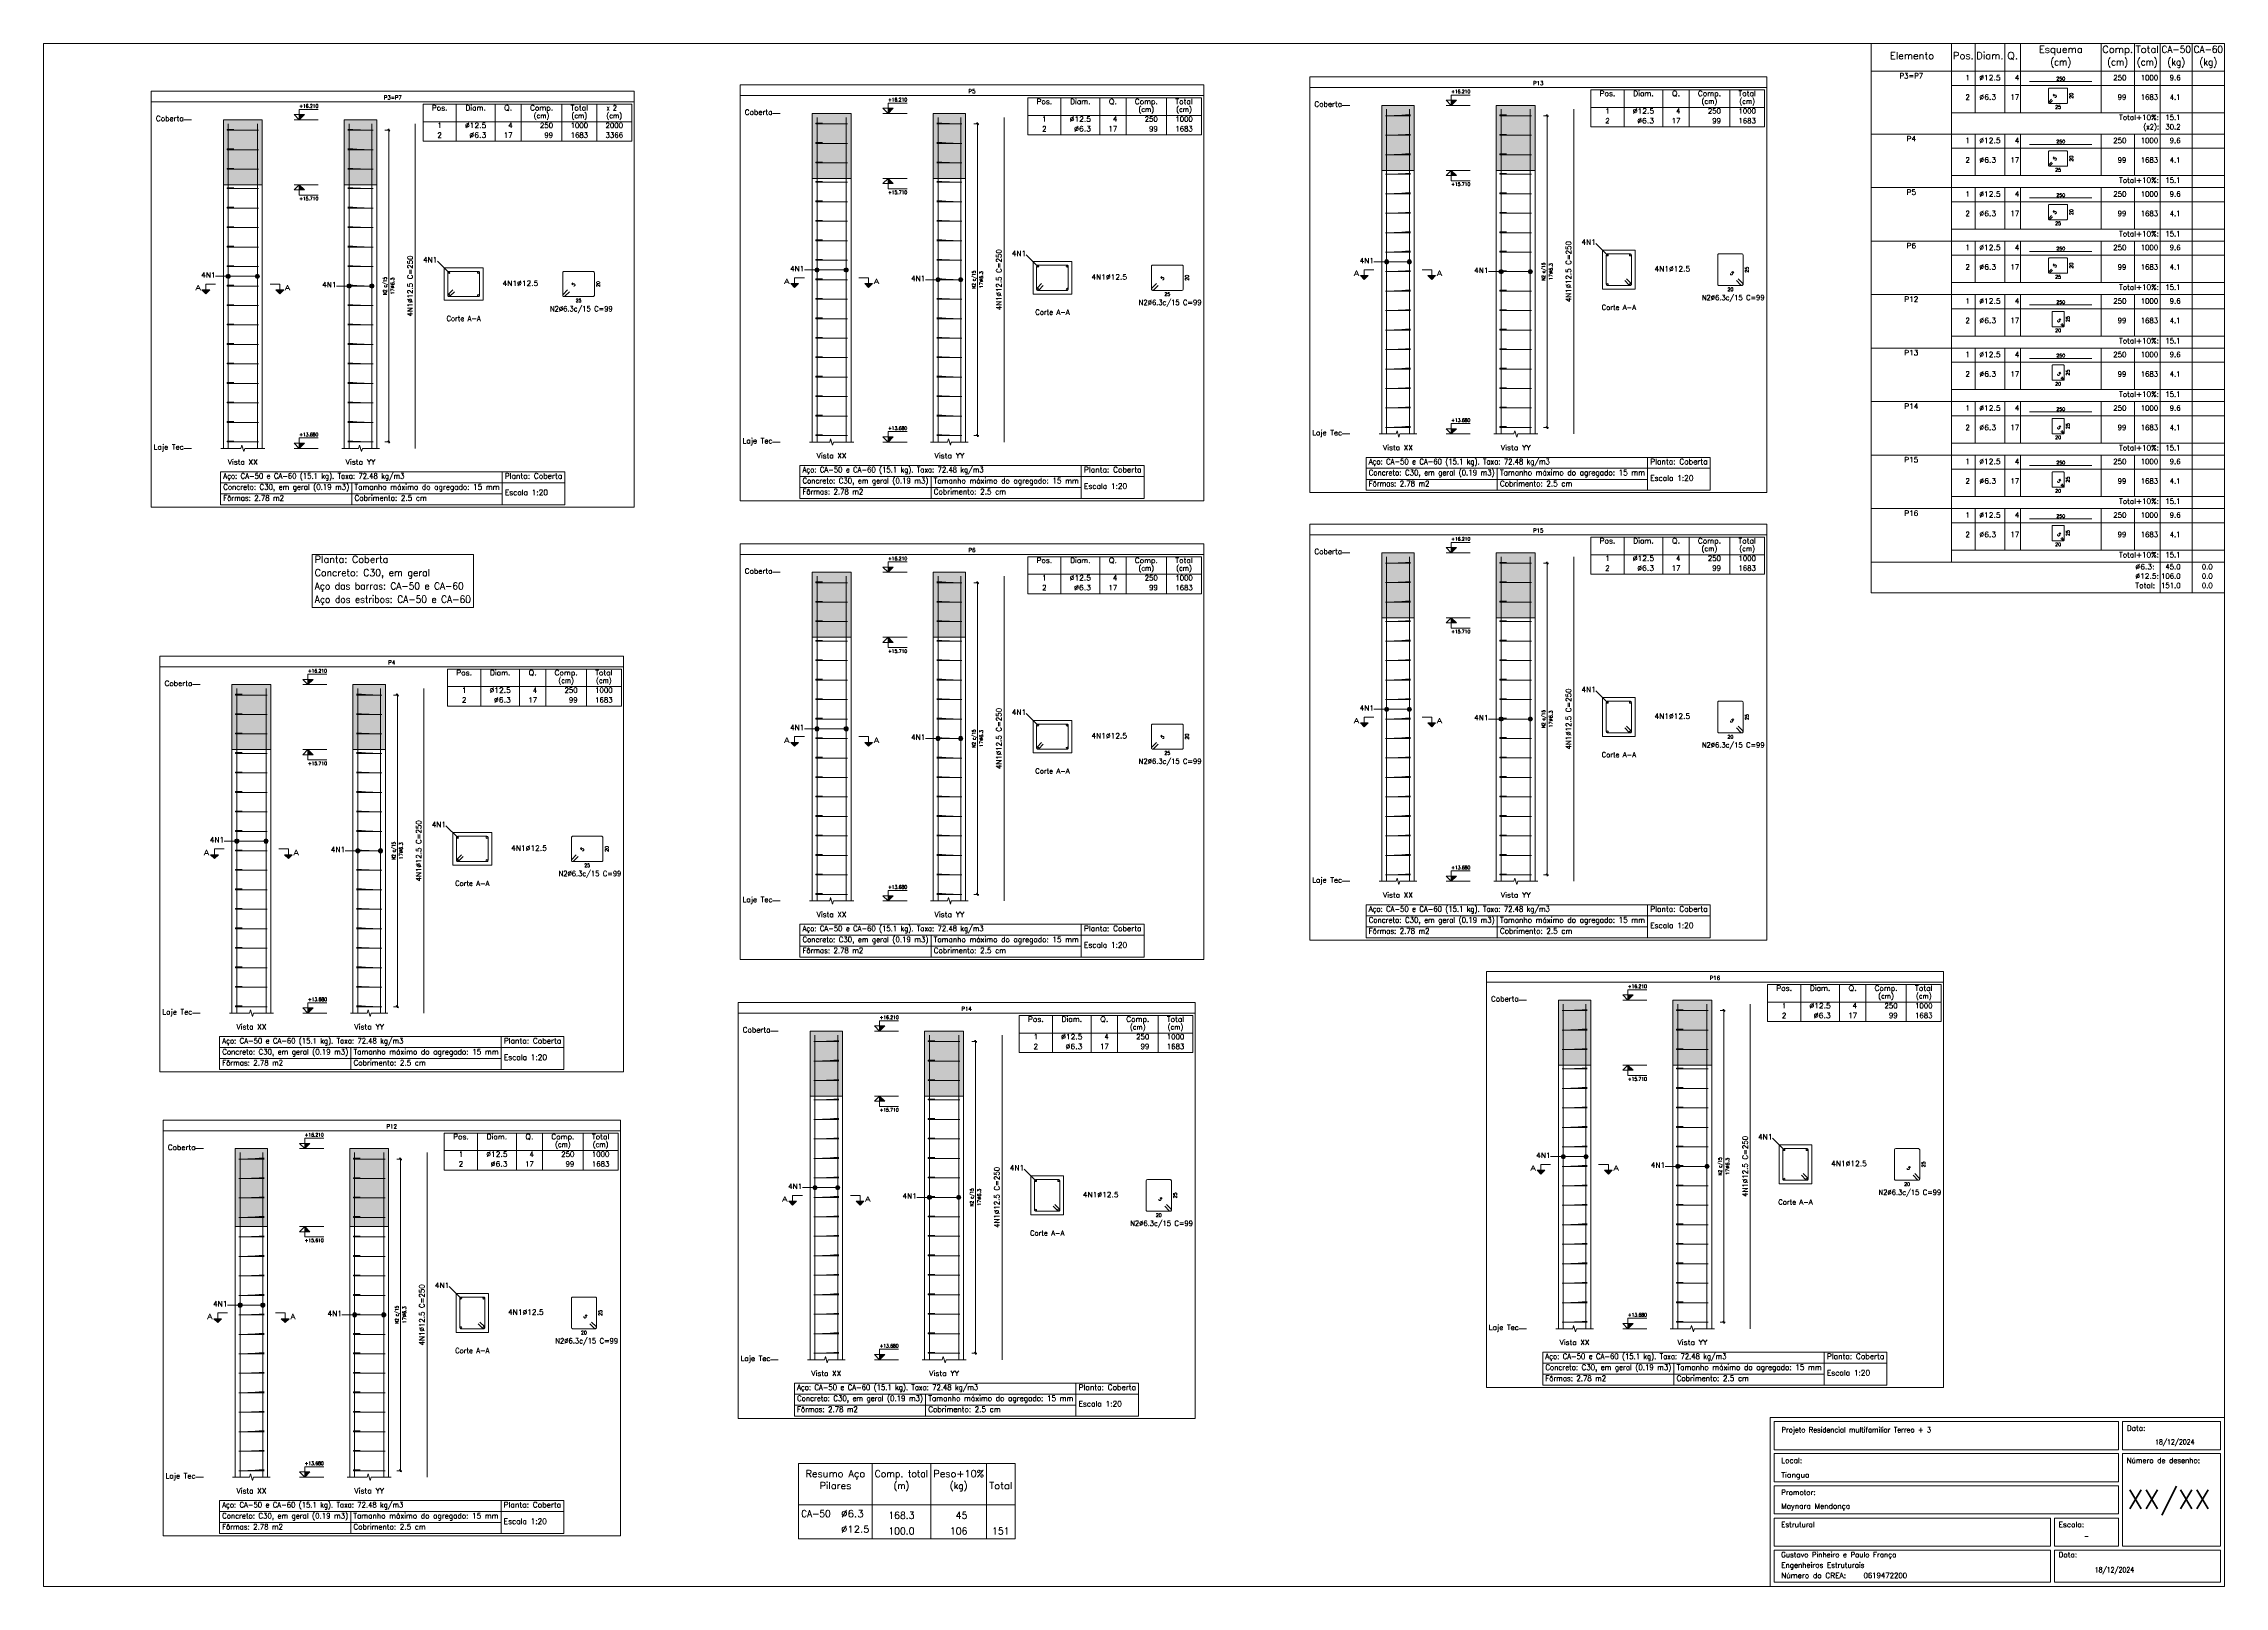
# Model space of a CAD drawing. Header units: millimetres. Extents: x 0 to 84, y 0 to 59.4.
import ezdxf
from ezdxf.enums import TextEntityAlignment as Align

# ---------------------------------------------------------------- set-up
doc = ezdxf.new("R2010")
doc.units = ezdxf.units.MM
doc.linetypes.add('CYPE_PUNTO', pattern=[0.075, 0, -0.075])
for name, color, linetype, lineweight in [('ARM_LONGITUDINAL_Ø12_5', 51, 'Continuous', 9), ('ARM_TRANSVERSAL_DIMENSOES_DOS_ESTRIBOS', 122, 'Continuous', 0), ('ARM_TRANSVERSAL_REFERENCIA', 106, 'Continuous', 9), ('ARM_TRANSVERSAL_Ø6_3', 32, 'Continuous', 9), ('CORTE_COTAS', 122, 'Continuous', 0), ('CORTE_COTAS_DAS_LAJES', 151, 'Continuous', 0), ('CORTE_COTAS_DAS_PLANTAS', 151, 'Continuous', 0), ('CORTE_LINHAS_DA_TABELA_DE_DADOS_DOS_PILARES', 1, 'Continuous', 9), ('CORTE_LINHAS_DA_TABELA_DE_DETALHE', 7, 'Continuous', 9), ('CORTE_LINHAS_DA_TABELA_DE_QUANTITATIVOS', 1, 'Continuous', 9), ('CORTE_LINHAS_DA_TABELA_DE_QUANTITATIVOS_DO_QUADRO_DE_PILARES', 1, 'Continuous', 9), ('CORTE_NOMES_DAS_PLANTAS', 106, 'Continuous', 9), ('CORTE_PILAR_DE_CONCRETO', 1, 'Continuous', 9), ('CORTE_PISOS', 8, 'Continuous', 9), ('CORTE_SEGMENTOS_DE_CORTE_DE_SECOES', 12, 'Continuous', 9), ('CORTE_TEXTO_DAS_COTAS', 122, 'Continuous', 0), ('CORTE_TEXTO_DAS_ELEVACOES_DOS_PILARES', 133, 'Continuous', 9), ('CORTE_TEXTOS_DA_TABELA_DE_DADOS_DOS_PILARES', 1, 'Continuous', 9), ('CORTE_TEXTOS_DA_TABELA_DE_QUANTITATIVOS', 1, 'Continuous', 9), ('CORTE_TEXTOS_DA_TABELA_DE_QUANTITATIVOS_DO_QUADRO_DE_PILARES', 1, 'Continuous', 9), ('CORTE_TITULO_DA_TABELA_DE_DETALHE', 106, 'Continuous', 9), ('CYPE', 7, 'Continuous', 0), ('DETALHES_TABELA', 7, 'Continuous', 9), ('PILCP_ARM_LONG_LINHAS_DAS_ETIQUETAS_DAS_POSICOES_DE_ARMADURA_LONGITUDINAL', 106, 'Continuous', 9), ('PILCP_ARM_LONG_REFERENCIA', 106, 'Continuous', 9), ('PILCPSECC_ARM_LONG_LINHAS_DAS_ETIQUETAS_DAS_POSICOES_DE_ARMADURA_LONGITUDINAL', 106, 'Continuous', 9), ('PILCPSECC_ARM_LONG_REFERENCIA', 106, 'Continuous', 9), ('QUAD_BORDA', 1, 'Continuous', 20), ('QUAD_LIMITES', 2, 'Continuous', 0), ('SECAO_CONCRETO', 1, 'Continuous', 9), ('SECAO_LINHAS_DE_PROLONGAMENTO_DAS_COTAS', 122, 'CYPE_PUNTO', 0), ('TABELAS', 1, 'Continuous', 0), ('TEXTO_TABELAS', 1, 'Continuous', 0), ('TEXTOS_COTAS_DETALHES_TABELA', 1, 'Continuous', 0)]:
    doc.layers.add(name, color=color, linetype=linetype, lineweight=lineweight)
doc.styles.add('CYPETXT', font='', dxfattribs={"height": 0.2})
doc.styles.get('CYPETXT').set_extended_font_data('romans')

msp = doc.modelspace()

# ---------------------------------------------------------------- hatches: boundary and pattern name
at = {"layer": 'CORTE_COTAS_DAS_LAJES'}
for points in [[(9.849, 53.967), (10.049, 53.767), (9.849, 53.767)], [(32.529, 54.21), (32.729, 54.01), (32.529, 54.01)], [(54.22, 54.521), (54.42, 54.321), (54.22, 54.321)], [(54.22, 37.296), (54.42, 37.096), (54.22, 37.096)], [(32.529, 36.544), (32.729, 36.344), (32.529, 36.344)], [(10.181, 32.22), (10.381, 32.02), (10.181, 32.02)], [(61.024, 20.071), (61.224, 19.871), (61.024, 19.871)], [(32.201, 18.878), (32.401, 18.678), (32.201, 18.678)], [(10.056, 13.854), (10.256, 13.654), (10.056, 13.654)]]:
    msp.add_hatch(color=256, dxfattribs=at).paths.add_polyline_path(points, flags=0)
at = {"layer": 'CORTE_COTAS_DAS_PLANTAS'}
for points in [[(54.22, 57.021), (54.42, 57.221), (54.22, 57.221)], [(9.849, 56.467), (10.049, 56.667), (9.849, 56.667)], [(32.529, 56.71), (32.729, 56.91), (32.529, 56.91)], [(54.22, 44.371), (54.42, 44.571), (54.22, 44.571)], [(9.849, 43.817), (10.049, 44.017), (9.849, 44.017)], [(32.529, 44.06), (32.729, 44.26), (32.529, 44.26)], [(54.22, 39.796), (54.42, 39.996), (54.22, 39.996)], [(32.529, 39.044), (32.729, 39.244), (32.529, 39.244)], [(10.181, 34.72), (10.381, 34.92), (10.181, 34.92)], [(54.22, 27.146), (54.42, 27.346), (54.22, 27.346)], [(32.529, 26.394), (32.729, 26.594), (32.529, 26.594)], [(61.024, 22.571), (61.224, 22.771), (61.024, 22.771)], [(10.181, 22.07), (10.381, 22.27), (10.181, 22.27)], [(32.201, 21.378), (32.401, 21.578), (32.201, 21.578)], [(10.056, 16.854), (10.256, 17.054), (10.056, 17.054)], [(61.024, 9.921), (61.224, 10.121), (61.024, 10.121)], [(32.201, 8.728), (32.401, 8.928), (32.201, 8.928)], [(10.056, 4.204), (10.256, 4.404), (10.056, 4.404)]]:
    msp.add_hatch(color=256, dxfattribs=at).paths.add_polyline_path(points, flags=0)
at = {"layer": 'CORTE_PISOS', "true_color": 0xdad7d3}
for points in [[(6.923, 53.967), (8.423, 53.967), (8.423, 56.467), (6.923, 56.467)], [(11.583, 53.967), (12.833, 53.967), (12.833, 56.467), (11.583, 56.467)], [(29.603, 54.21), (31.103, 54.21), (31.103, 56.71), (29.603, 56.71)], [(34.263, 54.21), (35.513, 54.21), (35.513, 56.71), (34.263, 56.71)], [(51.544, 54.521), (52.794, 54.521), (52.794, 57.021), (51.544, 57.021)], [(55.954, 54.521), (57.454, 54.521), (57.454, 57.021), (55.954, 57.021)], [(51.544, 37.296), (52.794, 37.296), (52.794, 39.796), (51.544, 39.796)], [(55.954, 37.296), (57.454, 37.296), (57.454, 39.796), (55.954, 39.796)], [(29.603, 36.544), (31.103, 36.544), (31.103, 39.044), (29.603, 39.044)], [(34.263, 36.544), (35.513, 36.544), (35.513, 39.044), (34.263, 39.044)], [(7.255, 32.22), (8.755, 32.22), (8.755, 34.72), (7.255, 34.72)], [(11.915, 32.22), (13.165, 32.22), (13.165, 34.72), (11.915, 34.72)], [(58.348, 20.071), (59.598, 20.071), (59.598, 22.571), (58.348, 22.571)], [(62.758, 20.071), (64.258, 20.071), (64.258, 22.571), (62.758, 22.571)], [(29.525, 18.878), (30.775, 18.878), (30.775, 21.378), (29.525, 21.378)], [(33.935, 18.878), (35.435, 18.878), (35.435, 21.378), (33.935, 21.378)], [(7.38, 13.854), (8.63, 13.854), (8.63, 16.854), (7.38, 16.854)], [(11.79, 13.854), (13.29, 13.854), (13.29, 16.854), (11.79, 16.854)]]:
    msp.add_hatch(color=254, dxfattribs=at).paths.add_polyline_path(points, flags=0)
at = {"layer": 'CORTE_SEGMENTOS_DE_CORTE_DE_SECOES'}
for points in [[(50.719, 50.471), (51.019, 50.471), (50.869, 50.321)], [(50.719, 50.471), (51.019, 50.471), (50.869, 50.321)], [(53.319, 50.471), (53.619, 50.471), (53.469, 50.321)], [(53.319, 50.471), (53.619, 50.471), (53.469, 50.321)], [(6.098, 49.917), (6.398, 49.917), (6.248, 49.767)], [(6.098, 49.917), (6.398, 49.917), (6.248, 49.767)], [(8.948, 49.917), (9.248, 49.917), (9.098, 49.767)], [(8.948, 49.917), (9.248, 49.917), (9.098, 49.767)], [(28.778, 50.16), (29.078, 50.16), (28.928, 50.01)], [(28.778, 50.16), (29.078, 50.16), (28.928, 50.01)], [(31.628, 50.16), (31.928, 50.16), (31.778, 50.01)], [(31.628, 50.16), (31.928, 50.16), (31.778, 50.01)], [(50.719, 33.246), (51.019, 33.246), (50.869, 33.096)], [(50.719, 33.246), (51.019, 33.246), (50.869, 33.096)], [(53.319, 33.246), (53.619, 33.246), (53.469, 33.096)], [(53.319, 33.246), (53.619, 33.246), (53.469, 33.096)], [(28.778, 32.494), (29.078, 32.494), (28.928, 32.344)], [(28.778, 32.494), (29.078, 32.494), (28.928, 32.344)], [(31.628, 32.494), (31.928, 32.494), (31.778, 32.344)], [(31.628, 32.494), (31.928, 32.494), (31.778, 32.344)], [(6.43, 28.17), (6.73, 28.17), (6.58, 28.02)], [(6.43, 28.17), (6.73, 28.17), (6.58, 28.02)], [(9.28, 28.17), (9.58, 28.17), (9.43, 28.02)], [(9.28, 28.17), (9.58, 28.17), (9.43, 28.02)], [(57.523, 16.021), (57.823, 16.021), (57.673, 15.871)], [(57.523, 16.021), (57.823, 16.021), (57.673, 15.871)], [(60.123, 16.021), (60.423, 16.021), (60.273, 15.871)], [(60.123, 16.021), (60.423, 16.021), (60.273, 15.871)], [(28.7, 14.828), (29, 14.828), (28.85, 14.678)], [(28.7, 14.828), (29, 14.828), (28.85, 14.678)], [(31.3, 14.828), (31.6, 14.828), (31.45, 14.678)], [(31.3, 14.828), (31.6, 14.828), (31.45, 14.678)], [(6.555, 10.304), (6.855, 10.304), (6.705, 10.154)], [(6.555, 10.304), (6.855, 10.304), (6.705, 10.154)], [(9.155, 10.304), (9.455, 10.304), (9.305, 10.154)], [(9.155, 10.304), (9.455, 10.304), (9.305, 10.154)]]:
    msp.add_hatch(color=256, dxfattribs=at).paths.add_polyline_path(points, flags=0)
at = {"layer": 'PILCP_ARM_LONG_LINHAS_DAS_ETIQUETAS_DAS_POSICOES_DE_ARMADURA_LONGITUDINAL'}
h = msp.add_hatch(color=256, dxfattribs=at)
edge = h.paths.add_edge_path(flags=0)
edge.add_arc((7.111, 50.442), 0.08, 0, 360)
h = msp.add_hatch(color=256, dxfattribs=at)
edge = h.paths.add_edge_path(flags=0)
edge.add_arc((8.235, 50.442), 0.08, 0, 360)
h = msp.add_hatch(color=256, dxfattribs=at)
edge = h.paths.add_edge_path(flags=0)
edge.add_arc((29.791, 50.685), 0.08, 0, 360)
h = msp.add_hatch(color=256, dxfattribs=at)
edge = h.paths.add_edge_path(flags=0)
edge.add_arc((30.916, 50.685), 0.08, 0, 360)
h = msp.add_hatch(color=256, dxfattribs=at)
edge = h.paths.add_edge_path(flags=0)
edge.add_arc((51.732, 50.996), 0.08, 0, 360)
h = msp.add_hatch(color=256, dxfattribs=at)
edge = h.paths.add_edge_path(flags=0)
edge.add_arc((52.606, 50.996), 0.08, 0, 360)
h = msp.add_hatch(color=256, dxfattribs=at)
edge = h.paths.add_edge_path(flags=0)
edge.add_arc((56.142, 50.621), 0.08, 0, 360)
h = msp.add_hatch(color=256, dxfattribs=at)
edge = h.paths.add_edge_path(flags=0)
edge.add_arc((57.266, 50.621), 0.08, 0, 360)
h = msp.add_hatch(color=256, dxfattribs=at)
edge = h.paths.add_edge_path(flags=0)
edge.add_arc((11.771, 50.067), 0.08, 0, 360)
h = msp.add_hatch(color=256, dxfattribs=at)
edge = h.paths.add_edge_path(flags=0)
edge.add_arc((12.645, 50.067), 0.08, 0, 360)
h = msp.add_hatch(color=256, dxfattribs=at)
edge = h.paths.add_edge_path(flags=0)
edge.add_arc((34.451, 50.31), 0.08, 0, 360)
h = msp.add_hatch(color=256, dxfattribs=at)
edge = h.paths.add_edge_path(flags=0)
edge.add_arc((35.326, 50.31), 0.08, 0, 360)
h = msp.add_hatch(color=256, dxfattribs=at)
edge = h.paths.add_edge_path(flags=0)
edge.add_arc((51.732, 33.771), 0.08, 0, 360)
h = msp.add_hatch(color=256, dxfattribs=at)
edge = h.paths.add_edge_path(flags=0)
edge.add_arc((52.606, 33.771), 0.08, 0, 360)
h = msp.add_hatch(color=256, dxfattribs=at)
edge = h.paths.add_edge_path(flags=0)
edge.add_arc((29.791, 33.019), 0.08, 0, 360)
h = msp.add_hatch(color=256, dxfattribs=at)
edge = h.paths.add_edge_path(flags=0)
edge.add_arc((30.916, 33.019), 0.08, 0, 360)
h = msp.add_hatch(color=256, dxfattribs=at)
edge = h.paths.add_edge_path(flags=0)
edge.add_arc((56.142, 33.396), 0.08, 0, 360)
h = msp.add_hatch(color=256, dxfattribs=at)
edge = h.paths.add_edge_path(flags=0)
edge.add_arc((57.266, 33.396), 0.08, 0, 360)
h = msp.add_hatch(color=256, dxfattribs=at)
edge = h.paths.add_edge_path(flags=0)
edge.add_arc((34.451, 32.644), 0.08, 0, 360)
h = msp.add_hatch(color=256, dxfattribs=at)
edge = h.paths.add_edge_path(flags=0)
edge.add_arc((35.326, 32.644), 0.08, 0, 360)
h = msp.add_hatch(color=256, dxfattribs=at)
edge = h.paths.add_edge_path(flags=0)
edge.add_arc((7.443, 28.695), 0.08, 0, 360)
h = msp.add_hatch(color=256, dxfattribs=at)
edge = h.paths.add_edge_path(flags=0)
edge.add_arc((8.568, 28.695), 0.08, 0, 360)
h = msp.add_hatch(color=256, dxfattribs=at)
edge = h.paths.add_edge_path(flags=0)
edge.add_arc((12.103, 28.32), 0.08, 0, 360)
h = msp.add_hatch(color=256, dxfattribs=at)
edge = h.paths.add_edge_path(flags=0)
edge.add_arc((12.978, 28.32), 0.08, 0, 360)
h = msp.add_hatch(color=256, dxfattribs=at)
edge = h.paths.add_edge_path(flags=0)
edge.add_arc((58.536, 16.546), 0.08, 0, 360)
h = msp.add_hatch(color=256, dxfattribs=at)
edge = h.paths.add_edge_path(flags=0)
edge.add_arc((59.41, 16.546), 0.08, 0, 360)
h = msp.add_hatch(color=256, dxfattribs=at)
edge = h.paths.add_edge_path(flags=0)
edge.add_arc((62.946, 16.171), 0.08, 0, 360)
h = msp.add_hatch(color=256, dxfattribs=at)
edge = h.paths.add_edge_path(flags=0)
edge.add_arc((64.07, 16.171), 0.08, 0, 360)
h = msp.add_hatch(color=256, dxfattribs=at)
edge = h.paths.add_edge_path(flags=0)
edge.add_arc((29.712, 15.353), 0.08, 0, 360)
h = msp.add_hatch(color=256, dxfattribs=at)
edge = h.paths.add_edge_path(flags=0)
edge.add_arc((30.587, 15.353), 0.08, 0, 360)
h = msp.add_hatch(color=256, dxfattribs=at)
edge = h.paths.add_edge_path(flags=0)
edge.add_arc((34.122, 14.978), 0.08, 0, 360)
h = msp.add_hatch(color=256, dxfattribs=at)
edge = h.paths.add_edge_path(flags=0)
edge.add_arc((35.247, 14.978), 0.08, 0, 360)
h = msp.add_hatch(color=256, dxfattribs=at)
edge = h.paths.add_edge_path(flags=0)
edge.add_arc((7.568, 10.829), 0.08, 0, 360)
h = msp.add_hatch(color=256, dxfattribs=at)
edge = h.paths.add_edge_path(flags=0)
edge.add_arc((8.443, 10.829), 0.08, 0, 360)
h = msp.add_hatch(color=256, dxfattribs=at)
edge = h.paths.add_edge_path(flags=0)
edge.add_arc((11.978, 10.454), 0.08, 0, 360)
h = msp.add_hatch(color=256, dxfattribs=at)
edge = h.paths.add_edge_path(flags=0)
edge.add_arc((13.103, 10.454), 0.08, 0, 360)

# ---------------------------------------------------------------- linework, layer by layer
at = {"layer": 'ARM_LONGITUDINAL_Ø12_5'}
for points in [[(7.111, 43.817), (7.111, 56.317)], [(7.111, 43.817), (7.111, 56.317)], [(8.235, 43.817), (8.235, 56.317)], [(8.235, 43.817), (8.235, 56.317)], [(11.771, 43.817), (11.771, 56.317)], [(11.771, 43.817), (11.771, 56.317)], [(12.645, 43.817), (12.645, 56.317)], [(12.645, 43.817), (12.645, 56.317)], [(14.315, 43.817), (14.315, 56.317)], [(29.791, 44.06), (29.791, 56.56)], [(29.791, 44.06), (29.791, 56.56)], [(30.916, 44.06), (30.916, 56.56)], [(30.916, 44.06), (30.916, 56.56)], [(34.451, 44.06), (34.451, 56.56)], [(34.451, 44.06), (34.451, 56.56)], [(35.326, 44.06), (35.326, 56.56)], [(35.326, 44.06), (35.326, 56.56)], [(36.995, 44.06), (36.995, 56.56)], [(51.732, 44.371), (51.732, 56.871)], [(51.732, 44.371), (51.732, 56.871)], [(52.606, 44.371), (52.606, 56.871)], [(52.606, 44.371), (52.606, 56.871)], [(56.142, 44.371), (56.142, 56.871)], [(56.142, 44.371), (56.142, 56.871)], [(57.266, 44.371), (57.266, 56.871)], [(57.266, 44.371), (57.266, 56.871)], [(58.936, 44.371), (58.936, 56.871)], [(51.732, 27.146), (51.732, 39.646)], [(51.732, 27.146), (51.732, 39.646)], [(52.606, 27.146), (52.606, 39.646)], [(52.606, 27.146), (52.606, 39.646)], [(56.142, 27.146), (56.142, 39.646)], [(56.142, 27.146), (56.142, 39.646)], [(57.266, 27.146), (57.266, 39.646)], [(57.266, 27.146), (57.266, 39.646)], [(58.936, 27.146), (58.936, 39.646)], [(29.791, 26.394), (29.791, 38.894)], [(29.791, 26.394), (29.791, 38.894)], [(30.916, 26.394), (30.916, 38.894)], [(30.916, 26.394), (30.916, 38.894)], [(34.451, 26.394), (34.451, 38.894)], [(34.451, 26.394), (34.451, 38.894)], [(35.326, 26.394), (35.326, 38.894)], [(35.326, 26.394), (35.326, 38.894)], [(36.995, 26.394), (36.995, 38.894)], [(7.443, 22.07), (7.443, 34.57)], [(7.443, 22.07), (7.443, 34.57)], [(8.568, 22.07), (8.568, 34.57)], [(8.568, 22.07), (8.568, 34.57)], [(12.103, 22.07), (12.103, 34.57)], [(12.103, 22.07), (12.103, 34.57)], [(12.978, 22.07), (12.978, 34.57)], [(12.978, 22.07), (12.978, 34.57)], [(14.647, 22.07), (14.647, 34.57)], [(58.536, 9.921), (58.536, 22.421)], [(58.536, 9.921), (58.536, 22.421)], [(59.41, 9.921), (59.41, 22.421)], [(59.41, 9.921), (59.41, 22.421)], [(62.946, 9.921), (62.946, 22.421)], [(62.946, 9.921), (62.946, 22.421)], [(64.07, 9.921), (64.07, 22.421)], [(64.07, 9.921), (64.07, 22.421)], [(65.74, 9.921), (65.74, 22.421)], [(29.712, 8.728), (29.712, 21.228)], [(29.712, 8.728), (29.712, 21.228)], [(30.587, 8.728), (30.587, 21.228)], [(30.587, 8.728), (30.587, 21.228)], [(34.122, 8.728), (34.122, 21.228)], [(34.122, 8.728), (34.122, 21.228)], [(35.247, 8.728), (35.247, 21.228)], [(35.247, 8.728), (35.247, 21.228)], [(36.917, 8.728), (36.917, 21.228)], [(7.568, 4.204), (7.568, 16.704)], [(7.568, 4.204), (7.568, 16.704)], [(8.443, 4.204), (8.443, 16.704)], [(8.443, 4.204), (8.443, 16.704)], [(11.978, 4.204), (11.978, 16.704)], [(11.978, 4.204), (11.978, 16.704)], [(13.103, 4.204), (13.103, 16.704)], [(13.103, 4.204), (13.103, 16.704)], [(14.772, 4.204), (14.772, 16.704)]]:
    msp.add_lwpolyline(points, dxfattribs=at)
for centre in [(60.238, 51.258), (61.112, 51.258), (15.617, 50.579), (16.741, 50.579), (38.297, 50.822), (39.422, 50.822), (15.617, 49.705), (16.741, 49.705), (38.297, 49.948), (39.422, 49.948), (60.238, 50.134), (61.112, 50.134), (60.238, 34.033), (61.112, 34.033), (38.297, 33.156), (39.422, 33.156), (60.238, 32.909), (61.112, 32.909), (38.297, 32.282), (39.422, 32.282), (15.949, 28.832), (17.074, 28.832), (15.949, 27.957), (17.074, 27.957), (67.042, 16.808), (67.916, 16.808), (38.219, 15.615), (39.093, 15.615), (67.042, 15.684), (67.916, 15.684), (38.219, 14.491), (39.093, 14.491), (16.074, 11.092), (16.949, 11.092), (16.074, 9.967), (16.949, 9.967)]:
    msp.add_circle(centre, 0.0312, dxfattribs=at)
at = {"layer": 'ARM_TRANSVERSAL_Ø6_3'}
for points in [[(29.935, 56.31), (29.758, 56.31), (29.752, 56.31), (29.748, 56.31), (29.745, 56.31), (29.744, 56.31), (29.745, 56.31), (29.748, 56.31), (29.752, 56.31), (29.758, 56.31), (29.765, 56.31), (29.773, 56.31), (29.782, 56.31), (29.791, 56.31), (30.916, 56.31), (30.934, 56.31), (30.949, 56.31), (30.959, 56.31), (30.963, 56.31), (30.959, 56.31), (30.949, 56.31), (30.934, 56.31), (30.916, 56.31), (29.791, 56.31), (29.773, 56.31), (29.758, 56.31), (29.748, 56.31), (29.744, 56.31), (29.744, 56.341), (29.745, 56.341), (29.748, 56.341), (29.752, 56.341), (29.758, 56.341), (29.765, 56.341), (29.773, 56.341), (29.782, 56.341), (29.791, 56.341), (29.8, 56.341), (29.809, 56.341), (29.817, 56.341), (29.824, 56.341), (30.001, 56.341)], [(34.661, 56.31), (34.484, 56.31), (34.477, 56.31), (34.469, 56.31), (34.46, 56.31), (34.451, 56.31), (34.442, 56.31), (34.433, 56.31), (34.425, 56.31), (34.418, 56.31), (34.412, 56.31), (34.408, 56.31), (34.405, 56.31), (34.404, 56.31), (34.408, 56.31), (34.418, 56.31), (34.433, 56.31), (34.451, 56.31), (35.326, 56.31), (35.344, 56.31), (35.359, 56.31), (35.369, 56.31), (35.373, 56.31), (35.369, 56.31), (35.359, 56.31), (35.344, 56.31), (35.326, 56.31), (34.451, 56.341), (34.442, 56.341), (34.433, 56.341), (34.425, 56.341), (34.418, 56.341), (34.412, 56.341), (34.408, 56.341), (34.405, 56.341), (34.404, 56.341), (34.405, 56.341), (34.408, 56.341), (34.412, 56.341), (34.418, 56.341), (34.595, 56.341)], [(52.396, 56.621), (52.573, 56.621), (52.58, 56.621), (52.588, 56.621), (52.597, 56.621), (52.606, 56.621), (52.615, 56.621), (52.624, 56.621), (52.632, 56.621), (52.639, 56.621), (52.645, 56.621), (52.65, 56.621), (52.652, 56.621), (52.653, 56.621), (52.65, 56.621), (52.639, 56.621), (52.624, 56.621), (52.606, 56.621), (51.732, 56.621), (51.714, 56.621), (51.698, 56.621), (51.688, 56.621), (51.685, 56.621), (51.688, 56.621), (51.698, 56.621), (51.714, 56.621), (51.732, 56.621), (52.606, 56.653), (52.615, 56.653), (52.624, 56.653), (52.632, 56.653), (52.639, 56.653), (52.645, 56.653), (52.65, 56.653), (52.652, 56.653), (52.653, 56.653), (52.652, 56.653), (52.65, 56.653), (52.645, 56.653), (52.639, 56.653), (52.463, 56.653)], [(56.285, 56.621), (56.108, 56.621), (56.103, 56.621), (56.098, 56.621), (56.096, 56.621), (56.095, 56.621), (56.096, 56.621), (56.098, 56.621), (56.103, 56.621), (56.108, 56.621), (56.116, 56.621), (56.124, 56.621), (56.132, 56.621), (56.142, 56.621), (57.266, 56.621), (57.284, 56.621), (57.299, 56.621), (57.31, 56.621), (57.313, 56.621), (57.31, 56.621), (57.299, 56.621), (57.284, 56.621), (57.266, 56.621), (56.142, 56.621), (56.124, 56.621), (56.108, 56.621), (56.098, 56.621), (56.095, 56.621), (56.095, 56.653), (56.096, 56.653), (56.098, 56.653), (56.103, 56.653), (56.108, 56.653), (56.116, 56.653), (56.124, 56.653), (56.132, 56.653), (56.142, 56.653), (56.151, 56.653), (56.16, 56.653), (56.168, 56.653), (56.175, 56.653), (56.352, 56.653)], [(7.254, 56.067), (7.077, 56.067), (7.072, 56.067), (7.067, 56.067), (7.065, 56.067), (7.064, 56.067), (7.065, 56.067), (7.067, 56.067), (7.072, 56.067), (7.077, 56.067), (7.085, 56.067), (7.093, 56.067), (7.101, 56.067), (7.111, 56.067), (8.235, 56.067), (8.253, 56.067), (8.268, 56.067), (8.279, 56.067), (8.282, 56.067), (8.279, 56.067), (8.268, 56.067), (8.253, 56.067), (8.235, 56.067), (7.111, 56.067), (7.093, 56.067), (7.077, 56.067), (7.067, 56.067), (7.064, 56.067), (7.064, 56.098), (7.065, 56.098), (7.067, 56.098), (7.072, 56.098), (7.077, 56.098), (7.085, 56.098), (7.093, 56.098), (7.101, 56.098), (7.111, 56.098), (7.12, 56.098), (7.129, 56.098), (7.137, 56.098), (7.144, 56.098), (7.321, 56.098)], [(11.981, 56.067), (11.804, 56.067), (11.797, 56.067), (11.789, 56.067), (11.78, 56.067), (11.771, 56.067), (11.761, 56.067), (11.753, 56.067), (11.745, 56.067), (11.737, 56.067), (11.732, 56.067), (11.727, 56.067), (11.725, 56.067), (11.724, 56.067), (11.727, 56.067), (11.737, 56.067), (11.753, 56.067), (11.771, 56.067), (12.645, 56.067), (12.663, 56.067), (12.678, 56.067), (12.689, 56.067), (12.692, 56.067), (12.689, 56.067), (12.678, 56.067), (12.663, 56.067), (12.645, 56.067), (11.771, 56.098), (11.761, 56.098), (11.753, 56.098), (11.745, 56.098), (11.737, 56.098), (11.732, 56.098), (11.727, 56.098), (11.725, 56.098), (11.724, 56.098), (11.725, 56.098), (11.727, 56.098), (11.732, 56.098), (11.737, 56.098), (11.914, 56.098)], [(29.935, 55.56), (29.758, 55.56), (29.752, 55.56), (29.748, 55.56), (29.745, 55.56), (29.744, 55.56), (29.745, 55.56), (29.748, 55.56), (29.752, 55.56), (29.758, 55.56), (29.765, 55.56), (29.773, 55.56), (29.782, 55.56), (29.791, 55.56), (30.916, 55.56), (30.934, 55.56), (30.949, 55.56), (30.959, 55.56), (30.963, 55.56), (30.959, 55.56), (30.949, 55.56), (30.934, 55.56), (30.916, 55.56), (29.791, 55.56), (29.773, 55.56), (29.758, 55.56), (29.748, 55.56), (29.744, 55.56), (29.744, 55.591), (29.745, 55.591), (29.748, 55.591), (29.752, 55.591), (29.758, 55.591), (29.765, 55.591), (29.773, 55.591), (29.782, 55.591), (29.791, 55.591), (29.8, 55.591), (29.809, 55.591), (29.817, 55.591), (29.824, 55.591), (30.001, 55.591)], [(34.661, 55.56), (34.484, 55.56), (34.477, 55.56), (34.469, 55.56), (34.46, 55.56), (34.451, 55.56), (34.442, 55.56), (34.433, 55.56), (34.425, 55.56), (34.418, 55.56), (34.412, 55.56), (34.408, 55.56), (34.405, 55.56), (34.404, 55.56), (34.408, 55.56), (34.418, 55.56), (34.433, 55.56), (34.451, 55.56), (35.326, 55.56), (35.344, 55.56), (35.359, 55.56), (35.369, 55.56), (35.373, 55.56), (35.369, 55.56), (35.359, 55.56), (35.344, 55.56), (35.326, 55.56), (34.451, 55.591), (34.442, 55.591), (34.433, 55.591), (34.425, 55.591), (34.418, 55.591), (34.412, 55.591), (34.408, 55.591), (34.405, 55.591), (34.404, 55.591), (34.405, 55.591), (34.408, 55.591), (34.412, 55.591), (34.418, 55.591), (34.595, 55.591)], [(52.396, 55.871), (52.573, 55.871), (52.58, 55.871), (52.588, 55.871), (52.597, 55.871), (52.606, 55.871), (52.615, 55.871), (52.624, 55.871), (52.632, 55.871), (52.639, 55.871), (52.645, 55.871), (52.65, 55.871), (52.652, 55.871), (52.653, 55.871), (52.65, 55.871), (52.639, 55.871), (52.624, 55.871), (52.606, 55.871), (51.732, 55.871), (51.714, 55.871), (51.698, 55.871), (51.688, 55.871), (51.685, 55.871), (51.688, 55.871), (51.698, 55.871), (51.714, 55.871), (51.732, 55.871), (52.606, 55.903), (52.615, 55.903), (52.624, 55.903), (52.632, 55.903), (52.639, 55.903), (52.645, 55.903), (52.65, 55.903), (52.652, 55.903), (52.653, 55.903), (52.652, 55.903), (52.65, 55.903), (52.645, 55.903), (52.639, 55.903), (52.463, 55.903)], [(56.285, 55.871), (56.108, 55.871), (56.103, 55.871), (56.098, 55.871), (56.096, 55.871), (56.095, 55.871), (56.096, 55.871), (56.098, 55.871), (56.103, 55.871), (56.108, 55.871), (56.116, 55.871), (56.124, 55.871), (56.132, 55.871), (56.142, 55.871), (57.266, 55.871), (57.284, 55.871), (57.299, 55.871), (57.31, 55.871), (57.313, 55.871), (57.31, 55.871), (57.299, 55.871), (57.284, 55.871), (57.266, 55.871), (56.142, 55.871), (56.124, 55.871), (56.108, 55.871), (56.098, 55.871), (56.095, 55.871), (56.095, 55.903), (56.096, 55.903), (56.098, 55.903), (56.103, 55.903), (56.108, 55.903), (56.116, 55.903), (56.124, 55.903), (56.132, 55.903), (56.142, 55.903), (56.151, 55.903), (56.16, 55.903), (56.168, 55.903), (56.175, 55.903), (56.352, 55.903)], [(7.254, 55.317), (7.077, 55.317), (7.072, 55.317), (7.067, 55.317), (7.065, 55.317), (7.064, 55.317), (7.065, 55.317), (7.067, 55.317), (7.072, 55.317), (7.077, 55.317), (7.085, 55.317), (7.093, 55.317), (7.101, 55.317), (7.111, 55.317), (8.235, 55.317), (8.253, 55.317), (8.268, 55.317), (8.279, 55.317), (8.282, 55.317), (8.279, 55.317), (8.268, 55.317), (8.253, 55.317), (8.235, 55.317), (7.111, 55.317), (7.093, 55.317), (7.077, 55.317), (7.067, 55.317), (7.064, 55.317), (7.064, 55.348), (7.065, 55.348), (7.067, 55.348), (7.072, 55.348), (7.077, 55.348), (7.085, 55.348), (7.093, 55.348), (7.101, 55.348), (7.111, 55.348), (7.12, 55.348), (7.129, 55.348), (7.137, 55.348), (7.144, 55.348), (7.321, 55.348)], [(11.981, 55.317), (11.804, 55.317), (11.797, 55.317), (11.789, 55.317), (11.78, 55.317), (11.771, 55.317), (11.761, 55.317), (11.753, 55.317), (11.745, 55.317), (11.737, 55.317), (11.732, 55.317), (11.727, 55.317), (11.725, 55.317), (11.724, 55.317), (11.727, 55.317), (11.737, 55.317), (11.753, 55.317), (11.771, 55.317), (12.645, 55.317), (12.663, 55.317), (12.678, 55.317), (12.689, 55.317), (12.692, 55.317), (12.689, 55.317), (12.678, 55.317), (12.663, 55.317), (12.645, 55.317), (11.771, 55.348), (11.761, 55.348), (11.753, 55.348), (11.745, 55.348), (11.737, 55.348), (11.732, 55.348), (11.727, 55.348), (11.725, 55.348), (11.724, 55.348), (11.725, 55.348), (11.727, 55.348), (11.732, 55.348), (11.737, 55.348), (11.914, 55.348)], [(29.935, 54.81), (29.758, 54.81), (29.752, 54.81), (29.748, 54.81), (29.745, 54.81), (29.744, 54.81), (29.745, 54.81), (29.748, 54.81), (29.752, 54.81), (29.758, 54.81), (29.765, 54.81), (29.773, 54.81), (29.782, 54.81), (29.791, 54.81), (30.916, 54.81), (30.934, 54.81), (30.949, 54.81), (30.959, 54.81), (30.963, 54.81), (30.959, 54.81), (30.949, 54.81), (30.934, 54.81), (30.916, 54.81), (29.791, 54.81), (29.773, 54.81), (29.758, 54.81), (29.748, 54.81), (29.744, 54.81), (29.744, 54.841), (29.745, 54.841), (29.748, 54.841), (29.752, 54.841), (29.758, 54.841), (29.765, 54.841), (29.773, 54.841), (29.782, 54.841), (29.791, 54.841), (29.8, 54.841), (29.809, 54.841), (29.817, 54.841), (29.824, 54.841), (30.001, 54.841)], [(34.661, 54.81), (34.484, 54.81), (34.477, 54.81), (34.469, 54.81), (34.46, 54.81), (34.451, 54.81), (34.442, 54.81), (34.433, 54.81), (34.425, 54.81), (34.418, 54.81), (34.412, 54.81), (34.408, 54.81), (34.405, 54.81), (34.404, 54.81), (34.408, 54.81), (34.418, 54.81), (34.433, 54.81), (34.451, 54.81), (35.326, 54.81), (35.344, 54.81), (35.359, 54.81), (35.369, 54.81), (35.373, 54.81), (35.369, 54.81), (35.359, 54.81), (35.344, 54.81), (35.326, 54.81), (34.451, 54.841), (34.442, 54.841), (34.433, 54.841), (34.425, 54.841), (34.418, 54.841), (34.412, 54.841), (34.408, 54.841), (34.405, 54.841), (34.404, 54.841), (34.405, 54.841), (34.408, 54.841), (34.412, 54.841), (34.418, 54.841), (34.595, 54.841)], [(52.396, 55.121), (52.573, 55.121), (52.58, 55.121), (52.588, 55.121), (52.597, 55.121), (52.606, 55.121), (52.615, 55.121), (52.624, 55.121), (52.632, 55.121), (52.639, 55.121), (52.645, 55.121), (52.65, 55.121), (52.652, 55.121), (52.653, 55.121), (52.65, 55.121), (52.639, 55.121), (52.624, 55.121), (52.606, 55.121), (51.732, 55.121), (51.714, 55.121), (51.698, 55.121), (51.688, 55.121), (51.685, 55.121), (51.688, 55.121), (51.698, 55.121), (51.714, 55.121), (51.732, 55.121), (52.606, 55.153), (52.615, 55.153), (52.624, 55.153), (52.632, 55.153), (52.639, 55.153), (52.645, 55.153), (52.65, 55.153), (52.652, 55.153), (52.653, 55.153), (52.652, 55.153), (52.65, 55.153), (52.645, 55.153), (52.639, 55.153), (52.463, 55.153)], [(56.285, 55.121), (56.108, 55.121), (56.103, 55.121), (56.098, 55.121), (56.096, 55.121), (56.095, 55.121), (56.096, 55.121), (56.098, 55.121), (56.103, 55.121), (56.108, 55.121), (56.116, 55.121), (56.124, 55.121), (56.132, 55.121), (56.142, 55.121), (57.266, 55.121), (57.284, 55.121), (57.299, 55.121), (57.31, 55.121), (57.313, 55.121), (57.31, 55.121), (57.299, 55.121), (57.284, 55.121), (57.266, 55.121), (56.142, 55.121), (56.124, 55.121), (56.108, 55.121), (56.098, 55.121), (56.095, 55.121), (56.095, 55.153), (56.096, 55.153), (56.098, 55.153), (56.103, 55.153), (56.108, 55.153), (56.116, 55.153), (56.124, 55.153), (56.132, 55.153), (56.142, 55.153), (56.151, 55.153), (56.16, 55.153), (56.168, 55.153), (56.175, 55.153), (56.352, 55.153)], [(7.254, 54.567), (7.077, 54.567), (7.072, 54.567), (7.067, 54.567), (7.065, 54.567), (7.064, 54.567), (7.065, 54.567), (7.067, 54.567), (7.072, 54.567), (7.077, 54.567), (7.085, 54.567), (7.093, 54.567), (7.101, 54.567), (7.111, 54.567), (8.235, 54.567), (8.253, 54.567), (8.268, 54.567), (8.279, 54.567), (8.282, 54.567), (8.279, 54.567), (8.268, 54.567), (8.253, 54.567), (8.235, 54.567), (7.111, 54.567), (7.093, 54.567), (7.077, 54.567), (7.067, 54.567), (7.064, 54.567), (7.064, 54.598), (7.065, 54.598), (7.067, 54.598), (7.072, 54.598), (7.077, 54.598), (7.085, 54.598), (7.093, 54.598), (7.101, 54.598), (7.111, 54.598), (7.12, 54.598), (7.129, 54.598), (7.137, 54.598), (7.144, 54.598), (7.321, 54.598)], [(7.254, 53.817), (7.077, 53.817), (7.072, 53.817), (7.067, 53.817), (7.065, 53.817), (7.064, 53.817), (7.065, 53.817), (7.067, 53.817), (7.072, 53.817), (7.077, 53.817), (7.085, 53.817), (7.093, 53.817), (7.101, 53.817), (7.111, 53.817), (8.235, 53.817), (8.253, 53.817), (8.268, 53.817), (8.279, 53.817), (8.282, 53.817), (8.279, 53.817), (8.268, 53.817), (8.253, 53.817), (8.235, 53.817), (7.111, 53.817), (7.093, 53.817), (7.077, 53.817), (7.067, 53.817), (7.064, 53.817), (7.064, 53.848), (7.065, 53.848), (7.067, 53.848), (7.072, 53.848), (7.077, 53.848), (7.085, 53.848), (7.093, 53.848), (7.101, 53.848), (7.111, 53.848), (7.12, 53.848), (7.129, 53.848), (7.137, 53.848), (7.144, 53.848), (7.321, 53.848)], [(11.981, 54.567), (11.804, 54.567), (11.797, 54.567), (11.789, 54.567), (11.78, 54.567), (11.771, 54.567), (11.761, 54.567), (11.753, 54.567), (11.745, 54.567), (11.737, 54.567), (11.732, 54.567), (11.727, 54.567), (11.725, 54.567), (11.724, 54.567), (11.727, 54.567), (11.737, 54.567), (11.753, 54.567), (11.771, 54.567), (12.645, 54.567), (12.663, 54.567), (12.678, 54.567), (12.689, 54.567), (12.692, 54.567), (12.689, 54.567), (12.678, 54.567), (12.663, 54.567), (12.645, 54.567), (11.771, 54.598), (11.761, 54.598), (11.753, 54.598), (11.745, 54.598), (11.737, 54.598), (11.732, 54.598), (11.727, 54.598), (11.725, 54.598), (11.724, 54.598), (11.725, 54.598), (11.727, 54.598), (11.732, 54.598), (11.737, 54.598), (11.914, 54.598)], [(11.981, 53.817), (11.804, 53.817), (11.797, 53.817), (11.789, 53.817), (11.78, 53.817), (11.771, 53.817), (11.761, 53.817), (11.753, 53.817), (11.745, 53.817), (11.737, 53.817), (11.732, 53.817), (11.727, 53.817), (11.725, 53.817), (11.724, 53.817), (11.727, 53.817), (11.737, 53.817), (11.753, 53.817), (11.771, 53.817), (12.645, 53.817), (12.663, 53.817), (12.678, 53.817), (12.689, 53.817), (12.692, 53.817), (12.689, 53.817), (12.678, 53.817), (12.663, 53.817), (12.645, 53.817), (11.771, 53.848), (11.761, 53.848), (11.753, 53.848), (11.745, 53.848), (11.737, 53.848), (11.732, 53.848), (11.727, 53.848), (11.725, 53.848), (11.724, 53.848), (11.725, 53.848), (11.727, 53.848), (11.732, 53.848), (11.737, 53.848), (11.914, 53.848)], [(29.935, 54.06), (29.758, 54.06), (29.752, 54.06), (29.748, 54.06), (29.745, 54.06), (29.744, 54.06), (29.745, 54.06), (29.748, 54.06), (29.752, 54.06), (29.758, 54.06), (29.765, 54.06), (29.773, 54.06), (29.782, 54.06), (29.791, 54.06), (30.916, 54.06), (30.934, 54.06), (30.949, 54.06), (30.959, 54.06), (30.963, 54.06), (30.959, 54.06), (30.949, 54.06), (30.934, 54.06), (30.916, 54.06), (29.791, 54.06), (29.773, 54.06), (29.758, 54.06), (29.748, 54.06), (29.744, 54.06), (29.744, 54.091), (29.745, 54.091), (29.748, 54.091), (29.752, 54.091), (29.758, 54.091), (29.765, 54.091), (29.773, 54.091), (29.782, 54.091), (29.791, 54.091), (29.8, 54.091), (29.809, 54.091), (29.817, 54.091), (29.824, 54.091), (30.001, 54.091)], [(34.661, 54.06), (34.484, 54.06), (34.477, 54.06), (34.469, 54.06), (34.46, 54.06), (34.451, 54.06), (34.442, 54.06), (34.433, 54.06), (34.425, 54.06), (34.418, 54.06), (34.412, 54.06), (34.408, 54.06), (34.405, 54.06), (34.404, 54.06), (34.408, 54.06), (34.418, 54.06), (34.433, 54.06), (34.451, 54.06), (35.326, 54.06), (35.344, 54.06), (35.359, 54.06), (35.369, 54.06), (35.373, 54.06), (35.369, 54.06), (35.359, 54.06), (35.344, 54.06), (35.326, 54.06), (34.451, 54.091), (34.442, 54.091), (34.433, 54.091), (34.425, 54.091), (34.418, 54.091), (34.412, 54.091), (34.408, 54.091), (34.405, 54.091), (34.404, 54.091), (34.405, 54.091), (34.408, 54.091), (34.412, 54.091), (34.418, 54.091), (34.595, 54.091)], [(52.396, 54.371), (52.573, 54.371), (52.58, 54.371), (52.588, 54.371), (52.597, 54.371), (52.606, 54.371), (52.615, 54.371), (52.624, 54.371), (52.632, 54.371), (52.639, 54.371), (52.645, 54.371), (52.65, 54.371), (52.652, 54.371), (52.653, 54.371), (52.65, 54.371), (52.639, 54.371), (52.624, 54.371), (52.606, 54.371), (51.732, 54.371), (51.714, 54.371), (51.698, 54.371), (51.688, 54.371), (51.685, 54.371), (51.688, 54.371), (51.698, 54.371), (51.714, 54.371), (51.732, 54.371), (52.606, 54.403), (52.615, 54.403), (52.624, 54.403), (52.632, 54.403), (52.639, 54.403), (52.645, 54.403), (52.65, 54.403), (52.652, 54.403), (52.653, 54.403), (52.652, 54.403), (52.65, 54.403), (52.645, 54.403), (52.639, 54.403), (52.463, 54.403)], [(56.285, 54.371), (56.108, 54.371), (56.103, 54.371), (56.098, 54.371), (56.096, 54.371), (56.095, 54.371), (56.096, 54.371), (56.098, 54.371), (56.103, 54.371), (56.108, 54.371), (56.116, 54.371), (56.124, 54.371), (56.132, 54.371), (56.142, 54.371), (57.266, 54.371), (57.284, 54.371), (57.299, 54.371), (57.31, 54.371), (57.313, 54.371), (57.31, 54.371), (57.299, 54.371), (57.284, 54.371), (57.266, 54.371), (56.142, 54.371), (56.124, 54.371), (56.108, 54.371), (56.098, 54.371), (56.095, 54.371), (56.095, 54.403), (56.096, 54.403), (56.098, 54.403), (56.103, 54.403), (56.108, 54.403), (56.116, 54.403), (56.124, 54.403), (56.132, 54.403), (56.142, 54.403), (56.151, 54.403), (56.16, 54.403), (56.168, 54.403), (56.175, 54.403), (56.352, 54.403)], [(7.254, 53.067), (7.077, 53.067), (7.072, 53.067), (7.067, 53.067), (7.065, 53.067), (7.064, 53.067), (7.065, 53.067), (7.067, 53.067), (7.072, 53.067), (7.077, 53.067), (7.085, 53.067), (7.093, 53.067), (7.101, 53.067), (7.111, 53.067), (8.235, 53.067), (8.253, 53.067), (8.268, 53.067), (8.279, 53.067), (8.282, 53.067), (8.279, 53.067), (8.268, 53.067), (8.253, 53.067), (8.235, 53.067), (7.111, 53.067), (7.093, 53.067), (7.077, 53.067), (7.067, 53.067), (7.064, 53.067), (7.064, 53.098), (7.065, 53.098), (7.067, 53.098), (7.072, 53.098), (7.077, 53.098), (7.085, 53.098), (7.093, 53.098), (7.101, 53.098), (7.111, 53.098), (7.12, 53.098), (7.129, 53.098), (7.137, 53.098), (7.144, 53.098), (7.321, 53.098)], [(11.981, 53.067), (11.804, 53.067), (11.797, 53.067), (11.789, 53.067), (11.78, 53.067), (11.771, 53.067), (11.761, 53.067), (11.753, 53.067), (11.745, 53.067), (11.737, 53.067), (11.732, 53.067), (11.727, 53.067), (11.725, 53.067), (11.724, 53.067), (11.727, 53.067), (11.737, 53.067), (11.753, 53.067), (11.771, 53.067), (12.645, 53.067), (12.663, 53.067), (12.678, 53.067), (12.689, 53.067), (12.692, 53.067), (12.689, 53.067), (12.678, 53.067), (12.663, 53.067), (12.645, 53.067), (11.771, 53.098), (11.761, 53.098), (11.753, 53.098), (11.745, 53.098), (11.737, 53.098), (11.732, 53.098), (11.727, 53.098), (11.725, 53.098), (11.724, 53.098), (11.725, 53.098), (11.727, 53.098), (11.732, 53.098), (11.737, 53.098), (11.914, 53.098)], [(29.935, 53.31), (29.758, 53.31), (29.752, 53.31), (29.748, 53.31), (29.745, 53.31), (29.744, 53.31), (29.745, 53.31), (29.748, 53.31), (29.752, 53.31), (29.758, 53.31), (29.765, 53.31), (29.773, 53.31), (29.782, 53.31), (29.791, 53.31), (30.916, 53.31), (30.934, 53.31), (30.949, 53.31), (30.959, 53.31), (30.963, 53.31), (30.959, 53.31), (30.949, 53.31), (30.934, 53.31), (30.916, 53.31), (29.791, 53.31), (29.773, 53.31), (29.758, 53.31), (29.748, 53.31), (29.744, 53.31), (29.744, 53.341), (29.745, 53.341), (29.748, 53.341), (29.752, 53.341), (29.758, 53.341), (29.765, 53.341), (29.773, 53.341), (29.782, 53.341), (29.791, 53.341), (29.8, 53.341), (29.809, 53.341), (29.817, 53.341), (29.824, 53.341), (30.001, 53.341)], [(34.661, 53.31), (34.484, 53.31), (34.477, 53.31), (34.469, 53.31), (34.46, 53.31), (34.451, 53.31), (34.442, 53.31), (34.433, 53.31), (34.425, 53.31), (34.418, 53.31), (34.412, 53.31), (34.408, 53.31), (34.405, 53.31), (34.404, 53.31), (34.408, 53.31), (34.418, 53.31), (34.433, 53.31), (34.451, 53.31), (35.326, 53.31), (35.344, 53.31), (35.359, 53.31), (35.369, 53.31), (35.373, 53.31), (35.369, 53.31), (35.359, 53.31), (35.344, 53.31), (35.326, 53.31), (34.451, 53.341), (34.442, 53.341), (34.433, 53.341), (34.425, 53.341), (34.418, 53.341), (34.412, 53.341), (34.408, 53.341), (34.405, 53.341), (34.404, 53.341), (34.405, 53.341), (34.408, 53.341), (34.412, 53.341), (34.418, 53.341), (34.595, 53.341)], [(52.396, 53.621), (52.573, 53.621), (52.58, 53.621), (52.588, 53.621), (52.597, 53.621), (52.606, 53.621), (52.615, 53.621), (52.624, 53.621), (52.632, 53.621), (52.639, 53.621), (52.645, 53.621), (52.65, 53.621), (52.652, 53.621), (52.653, 53.621), (52.65, 53.621), (52.639, 53.621), (52.624, 53.621), (52.606, 53.621), (51.732, 53.621), (51.714, 53.621), (51.698, 53.621), (51.688, 53.621), (51.685, 53.621), (51.688, 53.621), (51.698, 53.621), (51.714, 53.621), (51.732, 53.621), (52.606, 53.653), (52.615, 53.653), (52.624, 53.653), (52.632, 53.653), (52.639, 53.653), (52.645, 53.653), (52.65, 53.653), (52.652, 53.653), (52.653, 53.653), (52.652, 53.653), (52.65, 53.653), (52.645, 53.653), (52.639, 53.653), (52.463, 53.653)], [(56.285, 53.621), (56.108, 53.621), (56.103, 53.621), (56.098, 53.621), (56.096, 53.621), (56.095, 53.621), (56.096, 53.621), (56.098, 53.621), (56.103, 53.621), (56.108, 53.621), (56.116, 53.621), (56.124, 53.621), (56.132, 53.621), (56.142, 53.621), (57.266, 53.621), (57.284, 53.621), (57.299, 53.621), (57.31, 53.621), (57.313, 53.621), (57.31, 53.621), (57.299, 53.621), (57.284, 53.621), (57.266, 53.621), (56.142, 53.621), (56.124, 53.621), (56.108, 53.621), (56.098, 53.621), (56.095, 53.621), (56.095, 53.653), (56.096, 53.653), (56.098, 53.653), (56.103, 53.653), (56.108, 53.653), (56.116, 53.653), (56.124, 53.653), (56.132, 53.653), (56.142, 53.653), (56.151, 53.653), (56.16, 53.653), (56.168, 53.653), (56.175, 53.653), (56.352, 53.653)], [(7.254, 52.317), (7.077, 52.317), (7.072, 52.317), (7.067, 52.317), (7.065, 52.317), (7.064, 52.317), (7.065, 52.317), (7.067, 52.317), (7.072, 52.317), (7.077, 52.317), (7.085, 52.317), (7.093, 52.317), (7.101, 52.317), (7.111, 52.317), (8.235, 52.317), (8.253, 52.317), (8.268, 52.317), (8.279, 52.317), (8.282, 52.317), (8.279, 52.317), (8.268, 52.317), (8.253, 52.317), (8.235, 52.317), (7.111, 52.317), (7.093, 52.317), (7.077, 52.317), (7.067, 52.317), (7.064, 52.317), (7.064, 52.348), (7.065, 52.348), (7.067, 52.348), (7.072, 52.348), (7.077, 52.348), (7.085, 52.348), (7.093, 52.348), (7.101, 52.348), (7.111, 52.348), (7.12, 52.348), (7.129, 52.348), (7.137, 52.348), (7.144, 52.348), (7.321, 52.348)], [(11.981, 52.317), (11.804, 52.317), (11.797, 52.317), (11.789, 52.317), (11.78, 52.317), (11.771, 52.317), (11.761, 52.317), (11.753, 52.317), (11.745, 52.317), (11.737, 52.317), (11.732, 52.317), (11.727, 52.317), (11.725, 52.317), (11.724, 52.317), (11.727, 52.317), (11.737, 52.317), (11.753, 52.317), (11.771, 52.317), (12.645, 52.317), (12.663, 52.317), (12.678, 52.317), (12.689, 52.317), (12.692, 52.317), (12.689, 52.317), (12.678, 52.317), (12.663, 52.317), (12.645, 52.317), (11.771, 52.348), (11.761, 52.348), (11.753, 52.348), (11.745, 52.348), (11.737, 52.348), (11.732, 52.348), (11.727, 52.348), (11.725, 52.348), (11.724, 52.348), (11.725, 52.348), (11.727, 52.348), (11.732, 52.348), (11.737, 52.348), (11.914, 52.348)], [(29.935, 52.56), (29.758, 52.56), (29.752, 52.56), (29.748, 52.56), (29.745, 52.56), (29.744, 52.56), (29.745, 52.56), (29.748, 52.56), (29.752, 52.56), (29.758, 52.56), (29.765, 52.56), (29.773, 52.56), (29.782, 52.56), (29.791, 52.56), (30.916, 52.56), (30.934, 52.56), (30.949, 52.56), (30.959, 52.56), (30.963, 52.56), (30.959, 52.56), (30.949, 52.56), (30.934, 52.56), (30.916, 52.56), (29.791, 52.56), (29.773, 52.56), (29.758, 52.56), (29.748, 52.56), (29.744, 52.56), (29.744, 52.591), (29.745, 52.591), (29.748, 52.591), (29.752, 52.591), (29.758, 52.591), (29.765, 52.591), (29.773, 52.591), (29.782, 52.591), (29.791, 52.591), (29.8, 52.591), (29.809, 52.591), (29.817, 52.591), (29.824, 52.591), (30.001, 52.591)], [(34.661, 52.56), (34.484, 52.56), (34.477, 52.56), (34.469, 52.56), (34.46, 52.56), (34.451, 52.56), (34.442, 52.56), (34.433, 52.56), (34.425, 52.56), (34.418, 52.56), (34.412, 52.56), (34.408, 52.56), (34.405, 52.56), (34.404, 52.56), (34.408, 52.56), (34.418, 52.56), (34.433, 52.56), (34.451, 52.56), (35.326, 52.56), (35.344, 52.56), (35.359, 52.56), (35.369, 52.56), (35.373, 52.56), (35.369, 52.56), (35.359, 52.56), (35.344, 52.56), (35.326, 52.56), (34.451, 52.591), (34.442, 52.591), (34.433, 52.591), (34.425, 52.591), (34.418, 52.591), (34.412, 52.591), (34.408, 52.591), (34.405, 52.591), (34.404, 52.591), (34.405, 52.591), (34.408, 52.591), (34.412, 52.591), (34.418, 52.591), (34.595, 52.591)], [(52.396, 52.871), (52.573, 52.871), (52.58, 52.871), (52.588, 52.871), (52.597, 52.871), (52.606, 52.871), (52.615, 52.871), (52.624, 52.871), (52.632, 52.871), (52.639, 52.871), (52.645, 52.871), (52.65, 52.871), (52.652, 52.871), (52.653, 52.871), (52.65, 52.871), (52.639, 52.871), (52.624, 52.871), (52.606, 52.871), (51.732, 52.871), (51.714, 52.871), (51.698, 52.871), (51.688, 52.871), (51.685, 52.871), (51.688, 52.871), (51.698, 52.871), (51.714, 52.871), (51.732, 52.871), (52.606, 52.903), (52.615, 52.903), (52.624, 52.903), (52.632, 52.903), (52.639, 52.903), (52.645, 52.903), (52.65, 52.903), (52.652, 52.903), (52.653, 52.903), (52.652, 52.903), (52.65, 52.903), (52.645, 52.903), (52.639, 52.903), (52.463, 52.903)], [(52.396, 52.121), (52.573, 52.121), (52.58, 52.121), (52.588, 52.121), (52.597, 52.121), (52.606, 52.121), (52.615, 52.121), (52.624, 52.121), (52.632, 52.121), (52.639, 52.121), (52.645, 52.121), (52.65, 52.121), (52.652, 52.121), (52.653, 52.121), (52.65, 52.121), (52.639, 52.121), (52.624, 52.121), (52.606, 52.121), (51.732, 52.121), (51.714, 52.121), (51.698, 52.121), (51.688, 52.121), (51.685, 52.121), (51.688, 52.121), (51.698, 52.121), (51.714, 52.121), (51.732, 52.121), (52.606, 52.153), (52.615, 52.153), (52.624, 52.153), (52.632, 52.153), (52.639, 52.153), (52.645, 52.153), (52.65, 52.153), (52.652, 52.153), (52.653, 52.153), (52.652, 52.153), (52.65, 52.153), (52.645, 52.153), (52.639, 52.153), (52.463, 52.153)], [(56.285, 52.871), (56.108, 52.871), (56.103, 52.871), (56.098, 52.871), (56.096, 52.871), (56.095, 52.871), (56.096, 52.871), (56.098, 52.871), (56.103, 52.871), (56.108, 52.871), (56.116, 52.871), (56.124, 52.871), (56.132, 52.871), (56.142, 52.871), (57.266, 52.871), (57.284, 52.871), (57.299, 52.871), (57.31, 52.871), (57.313, 52.871), (57.31, 52.871), (57.299, 52.871), (57.284, 52.871), (57.266, 52.871), (56.142, 52.871), (56.124, 52.871), (56.108, 52.871), (56.098, 52.871), (56.095, 52.871), (56.095, 52.903), (56.096, 52.903), (56.098, 52.903), (56.103, 52.903), (56.108, 52.903), (56.116, 52.903), (56.124, 52.903), (56.132, 52.903), (56.142, 52.903), (56.151, 52.903), (56.16, 52.903), (56.168, 52.903), (56.175, 52.903), (56.352, 52.903)], [(56.285, 52.121), (56.108, 52.121), (56.103, 52.121), (56.098, 52.121), (56.096, 52.121), (56.095, 52.121), (56.096, 52.121), (56.098, 52.121), (56.103, 52.121), (56.108, 52.121), (56.116, 52.121), (56.124, 52.121), (56.132, 52.121), (56.142, 52.121), (57.266, 52.121), (57.284, 52.121), (57.299, 52.121), (57.31, 52.121), (57.313, 52.121), (57.31, 52.121), (57.299, 52.121), (57.284, 52.121), (57.266, 52.121), (56.142, 52.121), (56.124, 52.121), (56.108, 52.121), (56.098, 52.121), (56.095, 52.121), (56.095, 52.153), (56.096, 52.153), (56.098, 52.153), (56.103, 52.153), (56.108, 52.153), (56.116, 52.153), (56.124, 52.153), (56.132, 52.153), (56.142, 52.153), (56.151, 52.153), (56.16, 52.153), (56.168, 52.153), (56.175, 52.153), (56.352, 52.153)], [(7.254, 51.567), (7.077, 51.567), (7.072, 51.567), (7.067, 51.567), (7.065, 51.567), (7.064, 51.567), (7.065, 51.567), (7.067, 51.567), (7.072, 51.567), (7.077, 51.567), (7.085, 51.567), (7.093, 51.567), (7.101, 51.567), (7.111, 51.567), (8.235, 51.567), (8.253, 51.567), (8.268, 51.567), (8.279, 51.567), (8.282, 51.567), (8.279, 51.567), (8.268, 51.567), (8.253, 51.567), (8.235, 51.567), (7.111, 51.567), (7.093, 51.567), (7.077, 51.567), (7.067, 51.567), (7.064, 51.567), (7.064, 51.598), (7.065, 51.598), (7.067, 51.598), (7.072, 51.598), (7.077, 51.598), (7.085, 51.598), (7.093, 51.598), (7.101, 51.598), (7.111, 51.598), (7.12, 51.598), (7.129, 51.598), (7.137, 51.598), (7.144, 51.598), (7.321, 51.598)], [(11.981, 51.567), (11.804, 51.567), (11.797, 51.567), (11.789, 51.567), (11.78, 51.567), (11.771, 51.567), (11.761, 51.567), (11.753, 51.567), (11.745, 51.567), (11.737, 51.567), (11.732, 51.567), (11.727, 51.567), (11.725, 51.567), (11.724, 51.567), (11.727, 51.567), (11.737, 51.567), (11.753, 51.567), (11.771, 51.567), (12.645, 51.567), (12.663, 51.567), (12.678, 51.567), (12.689, 51.567), (12.692, 51.567), (12.689, 51.567), (12.678, 51.567), (12.663, 51.567), (12.645, 51.567), (11.771, 51.598), (11.761, 51.598), (11.753, 51.598), (11.745, 51.598), (11.737, 51.598), (11.732, 51.598), (11.727, 51.598), (11.725, 51.598), (11.724, 51.598), (11.725, 51.598), (11.727, 51.598), (11.732, 51.598), (11.737, 51.598), (11.914, 51.598)], [(29.935, 51.81), (29.758, 51.81), (29.752, 51.81), (29.748, 51.81), (29.745, 51.81), (29.744, 51.81), (29.745, 51.81), (29.748, 51.81), (29.752, 51.81), (29.758, 51.81), (29.765, 51.81), (29.773, 51.81), (29.782, 51.81), (29.791, 51.81), (30.916, 51.81), (30.934, 51.81), (30.949, 51.81), (30.959, 51.81), (30.963, 51.81), (30.959, 51.81), (30.949, 51.81), (30.934, 51.81), (30.916, 51.81), (29.791, 51.81), (29.773, 51.81), (29.758, 51.81), (29.748, 51.81), (29.744, 51.81), (29.744, 51.841), (29.745, 51.841), (29.748, 51.841), (29.752, 51.841), (29.758, 51.841), (29.765, 51.841), (29.773, 51.841), (29.782, 51.841), (29.791, 51.841), (29.8, 51.841), (29.809, 51.841), (29.817, 51.841), (29.824, 51.841), (30.001, 51.841)], [(34.661, 51.81), (34.484, 51.81), (34.477, 51.81), (34.469, 51.81), (34.46, 51.81), (34.451, 51.81), (34.442, 51.81), (34.433, 51.81), (34.425, 51.81), (34.418, 51.81), (34.412, 51.81), (34.408, 51.81), (34.405, 51.81), (34.404, 51.81), (34.408, 51.81), (34.418, 51.81), (34.433, 51.81), (34.451, 51.81), (35.326, 51.81), (35.344, 51.81), (35.359, 51.81), (35.369, 51.81), (35.373, 51.81), (35.369, 51.81), (35.359, 51.81), (35.344, 51.81), (35.326, 51.81), (34.451, 51.841), (34.442, 51.841), (34.433, 51.841), (34.425, 51.841), (34.418, 51.841), (34.412, 51.841), (34.408, 51.841), (34.405, 51.841), (34.404, 51.841), (34.405, 51.841), (34.408, 51.841), (34.412, 51.841), (34.418, 51.841), (34.595, 51.841)], [(52.396, 51.371), (52.573, 51.371), (52.58, 51.371), (52.588, 51.371), (52.597, 51.371), (52.606, 51.371), (52.615, 51.371), (52.624, 51.371), (52.632, 51.371), (52.639, 51.371), (52.645, 51.371), (52.65, 51.371), (52.652, 51.371), (52.653, 51.371), (52.65, 51.371), (52.639, 51.371), (52.624, 51.371), (52.606, 51.371), (51.732, 51.371), (51.714, 51.371), (51.698, 51.371), (51.688, 51.371), (51.685, 51.371), (51.688, 51.371), (51.698, 51.371), (51.714, 51.371), (51.732, 51.371), (52.606, 51.403), (52.615, 51.403), (52.624, 51.403), (52.632, 51.403), (52.639, 51.403), (52.645, 51.403), (52.65, 51.403), (52.652, 51.403), (52.653, 51.403), (52.652, 51.403), (52.65, 51.403), (52.645, 51.403), (52.639, 51.403), (52.463, 51.403)], [(56.285, 51.371), (56.108, 51.371), (56.103, 51.371), (56.098, 51.371), (56.096, 51.371), (56.095, 51.371), (56.096, 51.371), (56.098, 51.371), (56.103, 51.371), (56.108, 51.371), (56.116, 51.371), (56.124, 51.371), (56.132, 51.371), (56.142, 51.371), (57.266, 51.371), (57.284, 51.371), (57.299, 51.371), (57.31, 51.371), (57.313, 51.371), (57.31, 51.371), (57.299, 51.371), (57.284, 51.371), (57.266, 51.371), (56.142, 51.371), (56.124, 51.371), (56.108, 51.371), (56.098, 51.371), (56.095, 51.371), (56.095, 51.403), (56.096, 51.403), (56.098, 51.403), (56.103, 51.403), (56.108, 51.403), (56.116, 51.403), (56.124, 51.403), (56.132, 51.403), (56.142, 51.403), (56.151, 51.403), (56.16, 51.403), (56.168, 51.403), (56.175, 51.403), (56.352, 51.403)], [(60.902, 50.277), (61.079, 50.101), (61.086, 50.095), (61.094, 50.09), (61.103, 50.088), (61.112, 50.087), (61.122, 50.088), (61.13, 50.09), (61.139, 50.095), (61.146, 50.101), (61.151, 50.108), (61.156, 50.116), (61.158, 50.125), (61.159, 50.134), (61.159, 51.258), (61.156, 51.276), (61.146, 51.292), (61.13, 51.302), (61.112, 51.305), (60.238, 51.305), (60.22, 51.302), (60.205, 51.292), (60.194, 51.276), (60.191, 51.258), (60.191, 50.134), (60.194, 50.116), (60.205, 50.101), (60.22, 50.09), (60.238, 50.087), (61.112, 50.087), (61.122, 50.088), (61.13, 50.09), (61.139, 50.095), (61.146, 50.101), (61.151, 50.108), (61.156, 50.116), (61.158, 50.125), (61.159, 50.134), (61.158, 50.143), (61.156, 50.152), (61.151, 50.16), (61.146, 50.167), (60.969, 50.344)], [(65.202, 50.277), (65.379, 50.101), (65.386, 50.095), (65.394, 50.09), (65.403, 50.088), (65.412, 50.087), (65.421, 50.088), (65.43, 50.09), (65.438, 50.095), (65.445, 50.101), (65.451, 50.108), (65.455, 50.116), (65.458, 50.125), (65.459, 50.134), (65.459, 51.258), (65.455, 51.276), (65.445, 51.292), (65.43, 51.302), (65.412, 51.305), (64.537, 51.305), (64.519, 51.302), (64.504, 51.292), (64.494, 51.276), (64.49, 51.258), (64.49, 50.134), (64.494, 50.116), (64.504, 50.101), (64.519, 50.09), (64.537, 50.087), (65.412, 50.087), (65.421, 50.088), (65.43, 50.09), (65.438, 50.095), (65.445, 50.101), (65.451, 50.108), (65.455, 50.116), (65.458, 50.125), (65.459, 50.134), (65.458, 50.143), (65.455, 50.152), (65.451, 50.16), (65.445, 50.167), (65.268, 50.344)], [(7.254, 50.817), (7.077, 50.817), (7.072, 50.817), (7.067, 50.817), (7.065, 50.817), (7.064, 50.817), (7.065, 50.817), (7.067, 50.817), (7.072, 50.817), (7.077, 50.817), (7.085, 50.817), (7.093, 50.817), (7.101, 50.817), (7.111, 50.817), (8.235, 50.817), (8.253, 50.817), (8.268, 50.817), (8.279, 50.817), (8.282, 50.817), (8.279, 50.817), (8.268, 50.817), (8.253, 50.817), (8.235, 50.817), (7.111, 50.817), (7.093, 50.817), (7.077, 50.817), (7.067, 50.817), (7.064, 50.817), (7.064, 50.848), (7.065, 50.848), (7.067, 50.848), (7.072, 50.848), (7.077, 50.848), (7.085, 50.848), (7.093, 50.848), (7.101, 50.848), (7.111, 50.848), (7.12, 50.848), (7.129, 50.848), (7.137, 50.848), (7.144, 50.848), (7.321, 50.848)], [(11.981, 50.817), (11.804, 50.817), (11.797, 50.817), (11.789, 50.817), (11.78, 50.817), (11.771, 50.817), (11.761, 50.817), (11.753, 50.817), (11.745, 50.817), (11.737, 50.817), (11.732, 50.817), (11.727, 50.817), (11.725, 50.817), (11.724, 50.817), (11.727, 50.817), (11.737, 50.817), (11.753, 50.817), (11.771, 50.817), (12.645, 50.817), (12.663, 50.817), (12.678, 50.817), (12.689, 50.817), (12.692, 50.817), (12.689, 50.817), (12.678, 50.817), (12.663, 50.817), (12.645, 50.817), (11.771, 50.848), (11.761, 50.848), (11.753, 50.848), (11.745, 50.848), (11.737, 50.848), (11.732, 50.848), (11.727, 50.848), (11.725, 50.848), (11.724, 50.848), (11.725, 50.848), (11.727, 50.848), (11.732, 50.848), (11.737, 50.848), (11.914, 50.848)], [(15.76, 49.915), (15.584, 49.738), (15.578, 49.731), (15.573, 49.723), (15.571, 49.714), (15.57, 49.705), (15.571, 49.696), (15.573, 49.687), (15.578, 49.679), (15.584, 49.671), (15.591, 49.666), (15.599, 49.661), (15.608, 49.659), (15.617, 49.658), (16.741, 49.658), (16.759, 49.661), (16.775, 49.671), (16.785, 49.687), (16.788, 49.705), (16.788, 50.579), (16.785, 50.597), (16.775, 50.612), (16.759, 50.623), (16.741, 50.626), (15.617, 50.626), (15.599, 50.623), (15.584, 50.612), (15.573, 50.597), (15.57, 50.579), (15.57, 49.705), (15.571, 49.696), (15.573, 49.687), (15.578, 49.679), (15.584, 49.671), (15.591, 49.666), (15.599, 49.661), (15.608, 49.659), (15.617, 49.658), (15.626, 49.659), (15.635, 49.661), (15.643, 49.666), (15.65, 49.671), (15.827, 49.848)], [(20.185, 49.915), (20.008, 49.738), (20.002, 49.731), (19.998, 49.723), (19.995, 49.714), (19.994, 49.705), (19.995, 49.696), (19.998, 49.687), (20.002, 49.679), (20.008, 49.671), (20.015, 49.666), (20.023, 49.661), (20.032, 49.659), (20.041, 49.658), (21.166, 49.658), (21.184, 49.661), (21.199, 49.671), (21.209, 49.687), (21.213, 49.705), (21.213, 50.579), (21.209, 50.597), (21.199, 50.612), (21.184, 50.623), (21.166, 50.626), (20.041, 50.626), (20.023, 50.623), (20.008, 50.612), (19.998, 50.597), (19.994, 50.579), (19.994, 49.705), (19.995, 49.696), (19.998, 49.687), (20.002, 49.679), (20.008, 49.671), (20.015, 49.666), (20.023, 49.661), (20.032, 49.659), (20.041, 49.658), (20.051, 49.659), (20.059, 49.661), (20.067, 49.666), (20.075, 49.671), (20.251, 49.848)], [(29.935, 51.06), (29.758, 51.06), (29.752, 51.06), (29.748, 51.06), (29.745, 51.06), (29.744, 51.06), (29.745, 51.06), (29.748, 51.06), (29.752, 51.06), (29.758, 51.06), (29.765, 51.06), (29.773, 51.06), (29.782, 51.06), (29.791, 51.06), (30.916, 51.06), (30.934, 51.06), (30.949, 51.06), (30.959, 51.06), (30.963, 51.06), (30.959, 51.06), (30.949, 51.06), (30.934, 51.06), (30.916, 51.06), (29.791, 51.06), (29.773, 51.06), (29.758, 51.06), (29.748, 51.06), (29.744, 51.06), (29.744, 51.091), (29.745, 51.091), (29.748, 51.091), (29.752, 51.091), (29.758, 51.091), (29.765, 51.091), (29.773, 51.091), (29.782, 51.091), (29.791, 51.091), (29.8, 51.091), (29.809, 51.091), (29.817, 51.091), (29.824, 51.091), (30.001, 51.091)], [(34.661, 51.06), (34.484, 51.06), (34.477, 51.06), (34.469, 51.06), (34.46, 51.06), (34.451, 51.06), (34.442, 51.06), (34.433, 51.06), (34.425, 51.06), (34.418, 51.06), (34.412, 51.06), (34.408, 51.06), (34.405, 51.06), (34.404, 51.06), (34.408, 51.06), (34.418, 51.06), (34.433, 51.06), (34.451, 51.06), (35.326, 51.06), (35.344, 51.06), (35.359, 51.06), (35.369, 51.06), (35.373, 51.06), (35.369, 51.06), (35.359, 51.06), (35.344, 51.06), (35.326, 51.06), (34.451, 51.091), (34.442, 51.091), (34.433, 51.091), (34.425, 51.091), (34.418, 51.091), (34.412, 51.091), (34.408, 51.091), (34.405, 51.091), (34.404, 51.091), (34.405, 51.091), (34.408, 51.091), (34.412, 51.091), (34.418, 51.091), (34.595, 51.091)], [(38.441, 50.158), (38.264, 49.981), (38.258, 49.974), (38.254, 49.966), (38.251, 49.957), (38.25, 49.948), (38.251, 49.938), (38.254, 49.93), (38.258, 49.922), (38.264, 49.914), (38.271, 49.909), (38.279, 49.904), (38.288, 49.902), (38.297, 49.901), (39.422, 49.901), (39.44, 49.904), (39.455, 49.914), (39.465, 49.93), (39.469, 49.948), (39.469, 50.822), (39.465, 50.84), (39.455, 50.855), (39.44, 50.866), (39.422, 50.869), (38.297, 50.869), (38.279, 50.866), (38.264, 50.855), (38.254, 50.84), (38.25, 50.822), (38.25, 49.948), (38.251, 49.938), (38.254, 49.93), (38.258, 49.922), (38.264, 49.914), (38.271, 49.909), (38.279, 49.904), (38.288, 49.902), (38.297, 49.901), (38.307, 49.902), (38.315, 49.904), (38.324, 49.909), (38.331, 49.914), (38.507, 50.091)], [(42.865, 50.158), (42.689, 49.981), (42.683, 49.974), (42.678, 49.966), (42.676, 49.957), (42.675, 49.948), (42.676, 49.938), (42.678, 49.93), (42.683, 49.922), (42.689, 49.914), (42.696, 49.909), (42.704, 49.904), (42.713, 49.902), (42.722, 49.901), (43.846, 49.901), (43.864, 49.904), (43.88, 49.914), (43.89, 49.93), (43.893, 49.948), (43.893, 50.822), (43.89, 50.84), (43.88, 50.855), (43.864, 50.866), (43.846, 50.869), (42.722, 50.869), (42.704, 50.866), (42.689, 50.855), (42.678, 50.84), (42.675, 50.822), (42.675, 49.948), (42.676, 49.938), (42.678, 49.93), (42.683, 49.922), (42.689, 49.914), (42.696, 49.909), (42.704, 49.904), (42.713, 49.902), (42.722, 49.901), (42.731, 49.902), (42.74, 49.904), (42.748, 49.909), (42.755, 49.914), (42.932, 50.091)], [(52.396, 50.621), (52.573, 50.621), (52.58, 50.621), (52.588, 50.621), (52.597, 50.621), (52.606, 50.621), (52.615, 50.621), (52.624, 50.621), (52.632, 50.621), (52.639, 50.621), (52.645, 50.621), (52.65, 50.621), (52.652, 50.621), (52.653, 50.621), (52.65, 50.621), (52.639, 50.621), (52.624, 50.621), (52.606, 50.621), (51.732, 50.621), (51.714, 50.621), (51.698, 50.621), (51.688, 50.621), (51.685, 50.621), (51.688, 50.621), (51.698, 50.621), (51.714, 50.621), (51.732, 50.621), (52.606, 50.653), (52.615, 50.653), (52.624, 50.653), (52.632, 50.653), (52.639, 50.653), (52.645, 50.653), (52.65, 50.653), (52.652, 50.653), (52.653, 50.653), (52.652, 50.653), (52.65, 50.653), (52.645, 50.653), (52.639, 50.653), (52.463, 50.653)], [(56.285, 50.621), (56.108, 50.621), (56.103, 50.621), (56.098, 50.621), (56.096, 50.621), (56.095, 50.621), (56.096, 50.621), (56.098, 50.621), (56.103, 50.621), (56.108, 50.621), (56.116, 50.621), (56.124, 50.621), (56.132, 50.621), (56.142, 50.621), (57.266, 50.621), (57.284, 50.621), (57.299, 50.621), (57.31, 50.621), (57.313, 50.621), (57.31, 50.621), (57.299, 50.621), (57.284, 50.621), (57.266, 50.621), (56.142, 50.621), (56.124, 50.621), (56.108, 50.621), (56.098, 50.621), (56.095, 50.621), (56.095, 50.653), (56.096, 50.653), (56.098, 50.653), (56.103, 50.653), (56.108, 50.653), (56.116, 50.653), (56.124, 50.653), (56.132, 50.653), (56.142, 50.653), (56.151, 50.653), (56.16, 50.653), (56.168, 50.653), (56.175, 50.653), (56.352, 50.653)], [(7.254, 50.067), (7.077, 50.067), (7.072, 50.067), (7.067, 50.067), (7.065, 50.067), (7.064, 50.067), (7.065, 50.067), (7.067, 50.067), (7.072, 50.067), (7.077, 50.067), (7.085, 50.067), (7.093, 50.067), (7.101, 50.067), (7.111, 50.067), (8.235, 50.067), (8.253, 50.067), (8.268, 50.067), (8.279, 50.067), (8.282, 50.067), (8.279, 50.067), (8.268, 50.067), (8.253, 50.067), (8.235, 50.067), (7.111, 50.067), (7.093, 50.067), (7.077, 50.067), (7.067, 50.067), (7.064, 50.067), (7.064, 50.098), (7.065, 50.098), (7.067, 50.098), (7.072, 50.098), (7.077, 50.098), (7.085, 50.098), (7.093, 50.098), (7.101, 50.098), (7.111, 50.098), (7.12, 50.098), (7.129, 50.098), (7.137, 50.098), (7.144, 50.098), (7.321, 50.098)], [(11.981, 50.067), (11.804, 50.067), (11.797, 50.067), (11.789, 50.067), (11.78, 50.067), (11.771, 50.067), (11.761, 50.067), (11.753, 50.067), (11.745, 50.067), (11.737, 50.067), (11.732, 50.067), (11.727, 50.067), (11.725, 50.067), (11.724, 50.067), (11.727, 50.067), (11.737, 50.067), (11.753, 50.067), (11.771, 50.067), (12.645, 50.067), (12.663, 50.067), (12.678, 50.067), (12.689, 50.067), (12.692, 50.067), (12.689, 50.067), (12.678, 50.067), (12.663, 50.067), (12.645, 50.067), (11.771, 50.098), (11.761, 50.098), (11.753, 50.098), (11.745, 50.098), (11.737, 50.098), (11.732, 50.098), (11.727, 50.098), (11.725, 50.098), (11.724, 50.098), (11.725, 50.098), (11.727, 50.098), (11.732, 50.098), (11.737, 50.098), (11.914, 50.098)], [(29.935, 50.31), (29.758, 50.31), (29.752, 50.31), (29.748, 50.31), (29.745, 50.31), (29.744, 50.31), (29.745, 50.31), (29.748, 50.31), (29.752, 50.31), (29.758, 50.31), (29.765, 50.31), (29.773, 50.31), (29.782, 50.31), (29.791, 50.31), (30.916, 50.31), (30.934, 50.31), (30.949, 50.31), (30.959, 50.31), (30.963, 50.31), (30.959, 50.31), (30.949, 50.31), (30.934, 50.31), (30.916, 50.31), (29.791, 50.31), (29.773, 50.31), (29.758, 50.31), (29.748, 50.31), (29.744, 50.31), (29.744, 50.341), (29.745, 50.341), (29.748, 50.341), (29.752, 50.341), (29.758, 50.341), (29.765, 50.341), (29.773, 50.341), (29.782, 50.341), (29.791, 50.341), (29.8, 50.341), (29.809, 50.341), (29.817, 50.341), (29.824, 50.341), (30.001, 50.341)], [(29.935, 49.56), (29.758, 49.56), (29.752, 49.56), (29.748, 49.56), (29.745, 49.56), (29.744, 49.56), (29.745, 49.56), (29.748, 49.56), (29.752, 49.56), (29.758, 49.56), (29.765, 49.56), (29.773, 49.56), (29.782, 49.56), (29.791, 49.56), (30.916, 49.56), (30.934, 49.56), (30.949, 49.56), (30.959, 49.56), (30.963, 49.56), (30.959, 49.56), (30.949, 49.56), (30.934, 49.56), (30.916, 49.56), (29.791, 49.56), (29.773, 49.56), (29.758, 49.56), (29.748, 49.56), (29.744, 49.56), (29.744, 49.591), (29.745, 49.591), (29.748, 49.591), (29.752, 49.591), (29.758, 49.591), (29.765, 49.591), (29.773, 49.591), (29.782, 49.591), (29.791, 49.591), (29.8, 49.591), (29.809, 49.591), (29.817, 49.591), (29.824, 49.591), (30.001, 49.591)], [(34.661, 50.31), (34.484, 50.31), (34.477, 50.31), (34.469, 50.31), (34.46, 50.31), (34.451, 50.31), (34.442, 50.31), (34.433, 50.31), (34.425, 50.31), (34.418, 50.31), (34.412, 50.31), (34.408, 50.31), (34.405, 50.31), (34.404, 50.31), (34.408, 50.31), (34.418, 50.31), (34.433, 50.31), (34.451, 50.31), (35.326, 50.31), (35.344, 50.31), (35.359, 50.31), (35.369, 50.31), (35.373, 50.31), (35.369, 50.31), (35.359, 50.31), (35.344, 50.31), (35.326, 50.31), (34.451, 50.341), (34.442, 50.341), (34.433, 50.341), (34.425, 50.341), (34.418, 50.341), (34.412, 50.341), (34.408, 50.341), (34.405, 50.341), (34.404, 50.341), (34.405, 50.341), (34.408, 50.341), (34.412, 50.341), (34.418, 50.341), (34.595, 50.341)], [(34.661, 49.56), (34.484, 49.56), (34.477, 49.56), (34.469, 49.56), (34.46, 49.56), (34.451, 49.56), (34.442, 49.56), (34.433, 49.56), (34.425, 49.56), (34.418, 49.56), (34.412, 49.56), (34.408, 49.56), (34.405, 49.56), (34.404, 49.56), (34.408, 49.56), (34.418, 49.56), (34.433, 49.56), (34.451, 49.56), (35.326, 49.56), (35.344, 49.56), (35.359, 49.56), (35.369, 49.56), (35.373, 49.56), (35.369, 49.56), (35.359, 49.56), (35.344, 49.56), (35.326, 49.56), (34.451, 49.591), (34.442, 49.591), (34.433, 49.591), (34.425, 49.591), (34.418, 49.591), (34.412, 49.591), (34.408, 49.591), (34.405, 49.591), (34.404, 49.591), (34.405, 49.591), (34.408, 49.591), (34.412, 49.591), (34.418, 49.591), (34.595, 49.591)], [(52.396, 49.871), (52.573, 49.871), (52.58, 49.871), (52.588, 49.871), (52.597, 49.871), (52.606, 49.871), (52.615, 49.871), (52.624, 49.871), (52.632, 49.871), (52.639, 49.871), (52.645, 49.871), (52.65, 49.871), (52.652, 49.871), (52.653, 49.871), (52.65, 49.871), (52.639, 49.871), (52.624, 49.871), (52.606, 49.871), (51.732, 49.871), (51.714, 49.871), (51.698, 49.871), (51.688, 49.871), (51.685, 49.871), (51.688, 49.871), (51.698, 49.871), (51.714, 49.871), (51.732, 49.871), (52.606, 49.903), (52.615, 49.903), (52.624, 49.903), (52.632, 49.903), (52.639, 49.903), (52.645, 49.903), (52.65, 49.903), (52.652, 49.903), (52.653, 49.903), (52.652, 49.903), (52.65, 49.903), (52.645, 49.903), (52.639, 49.903), (52.463, 49.903)], [(56.285, 49.871), (56.108, 49.871), (56.103, 49.871), (56.098, 49.871), (56.096, 49.871), (56.095, 49.871), (56.096, 49.871), (56.098, 49.871), (56.103, 49.871), (56.108, 49.871), (56.116, 49.871), (56.124, 49.871), (56.132, 49.871), (56.142, 49.871), (57.266, 49.871), (57.284, 49.871), (57.299, 49.871), (57.31, 49.871), (57.313, 49.871), (57.31, 49.871), (57.299, 49.871), (57.284, 49.871), (57.266, 49.871), (56.142, 49.871), (56.124, 49.871), (56.108, 49.871), (56.098, 49.871), (56.095, 49.871), (56.095, 49.903), (56.096, 49.903), (56.098, 49.903), (56.103, 49.903), (56.108, 49.903), (56.116, 49.903), (56.124, 49.903), (56.132, 49.903), (56.142, 49.903), (56.151, 49.903), (56.16, 49.903), (56.168, 49.903), (56.175, 49.903), (56.352, 49.903)], [(7.254, 49.317), (7.077, 49.317), (7.072, 49.317), (7.067, 49.317), (7.065, 49.317), (7.064, 49.317), (7.065, 49.317), (7.067, 49.317), (7.072, 49.317), (7.077, 49.317), (7.085, 49.317), (7.093, 49.317), (7.101, 49.317), (7.111, 49.317), (8.235, 49.317), (8.253, 49.317), (8.268, 49.317), (8.279, 49.317), (8.282, 49.317), (8.279, 49.317), (8.268, 49.317), (8.253, 49.317), (8.235, 49.317), (7.111, 49.317), (7.093, 49.317), (7.077, 49.317), (7.067, 49.317), (7.064, 49.317), (7.064, 49.348), (7.065, 49.348), (7.067, 49.348), (7.072, 49.348), (7.077, 49.348), (7.085, 49.348), (7.093, 49.348), (7.101, 49.348), (7.111, 49.348), (7.12, 49.348), (7.129, 49.348), (7.137, 49.348), (7.144, 49.348), (7.321, 49.348)], [(11.981, 49.317), (11.804, 49.317), (11.797, 49.317), (11.789, 49.317), (11.78, 49.317), (11.771, 49.317), (11.761, 49.317), (11.753, 49.317), (11.745, 49.317), (11.737, 49.317), (11.732, 49.317), (11.727, 49.317), (11.725, 49.317), (11.724, 49.317), (11.727, 49.317), (11.737, 49.317), (11.753, 49.317), (11.771, 49.317), (12.645, 49.317), (12.663, 49.317), (12.678, 49.317), (12.689, 49.317), (12.692, 49.317), (12.689, 49.317), (12.678, 49.317), (12.663, 49.317), (12.645, 49.317), (11.771, 49.348), (11.761, 49.348), (11.753, 49.348), (11.745, 49.348), (11.737, 49.348), (11.732, 49.348), (11.727, 49.348), (11.725, 49.348), (11.724, 49.348), (11.725, 49.348), (11.727, 49.348), (11.732, 49.348), (11.737, 49.348), (11.914, 49.348)], [(29.935, 48.81), (29.758, 48.81), (29.752, 48.81), (29.748, 48.81), (29.745, 48.81), (29.744, 48.81), (29.745, 48.81), (29.748, 48.81), (29.752, 48.81), (29.758, 48.81), (29.765, 48.81), (29.773, 48.81), (29.782, 48.81), (29.791, 48.81), (30.916, 48.81), (30.934, 48.81), (30.949, 48.81), (30.959, 48.81), (30.963, 48.81), (30.959, 48.81), (30.949, 48.81), (30.934, 48.81), (30.916, 48.81), (29.791, 48.81), (29.773, 48.81), (29.758, 48.81), (29.748, 48.81), (29.744, 48.81), (29.744, 48.841), (29.745, 48.841), (29.748, 48.841), (29.752, 48.841), (29.758, 48.841), (29.765, 48.841), (29.773, 48.841), (29.782, 48.841), (29.791, 48.841), (29.8, 48.841), (29.809, 48.841), (29.817, 48.841), (29.824, 48.841), (30.001, 48.841)], [(34.661, 48.81), (34.484, 48.81), (34.477, 48.81), (34.469, 48.81), (34.46, 48.81), (34.451, 48.81), (34.442, 48.81), (34.433, 48.81), (34.425, 48.81), (34.418, 48.81), (34.412, 48.81), (34.408, 48.81), (34.405, 48.81), (34.404, 48.81), (34.408, 48.81), (34.418, 48.81), (34.433, 48.81), (34.451, 48.81), (35.326, 48.81), (35.344, 48.81), (35.359, 48.81), (35.369, 48.81), (35.373, 48.81), (35.369, 48.81), (35.359, 48.81), (35.344, 48.81), (35.326, 48.81), (34.451, 48.841), (34.442, 48.841), (34.433, 48.841), (34.425, 48.841), (34.418, 48.841), (34.412, 48.841), (34.408, 48.841), (34.405, 48.841), (34.404, 48.841), (34.405, 48.841), (34.408, 48.841), (34.412, 48.841), (34.418, 48.841), (34.595, 48.841)], [(52.396, 49.121), (52.573, 49.121), (52.58, 49.121), (52.588, 49.121), (52.597, 49.121), (52.606, 49.121), (52.615, 49.121), (52.624, 49.121), (52.632, 49.121), (52.639, 49.121), (52.645, 49.121), (52.65, 49.121), (52.652, 49.121), (52.653, 49.121), (52.65, 49.121), (52.639, 49.121), (52.624, 49.121), (52.606, 49.121), (51.732, 49.121), (51.714, 49.121), (51.698, 49.121), (51.688, 49.121), (51.685, 49.121), (51.688, 49.121), (51.698, 49.121), (51.714, 49.121), (51.732, 49.121), (52.606, 49.153), (52.615, 49.153), (52.624, 49.153), (52.632, 49.153), (52.639, 49.153), (52.645, 49.153), (52.65, 49.153), (52.652, 49.153), (52.653, 49.153), (52.652, 49.153), (52.65, 49.153), (52.645, 49.153), (52.639, 49.153), (52.463, 49.153)], [(56.285, 49.121), (56.108, 49.121), (56.103, 49.121), (56.098, 49.121), (56.096, 49.121), (56.095, 49.121), (56.096, 49.121), (56.098, 49.121), (56.103, 49.121), (56.108, 49.121), (56.116, 49.121), (56.124, 49.121), (56.132, 49.121), (56.142, 49.121), (57.266, 49.121), (57.284, 49.121), (57.299, 49.121), (57.31, 49.121), (57.313, 49.121), (57.31, 49.121), (57.299, 49.121), (57.284, 49.121), (57.266, 49.121), (56.142, 49.121), (56.124, 49.121), (56.108, 49.121), (56.098, 49.121), (56.095, 49.121), (56.095, 49.153), (56.096, 49.153), (56.098, 49.153), (56.103, 49.153), (56.108, 49.153), (56.116, 49.153), (56.124, 49.153), (56.132, 49.153), (56.142, 49.153), (56.151, 49.153), (56.16, 49.153), (56.168, 49.153), (56.175, 49.153), (56.352, 49.153)], [(7.254, 48.567), (7.077, 48.567), (7.072, 48.567), (7.067, 48.567), (7.065, 48.567), (7.064, 48.567), (7.065, 48.567), (7.067, 48.567), (7.072, 48.567), (7.077, 48.567), (7.085, 48.567), (7.093, 48.567), (7.101, 48.567), (7.111, 48.567), (8.235, 48.567), (8.253, 48.567), (8.268, 48.567), (8.279, 48.567), (8.282, 48.567), (8.279, 48.567), (8.268, 48.567), (8.253, 48.567), (8.235, 48.567), (7.111, 48.567), (7.093, 48.567), (7.077, 48.567), (7.067, 48.567), (7.064, 48.567), (7.064, 48.598), (7.065, 48.598), (7.067, 48.598), (7.072, 48.598), (7.077, 48.598), (7.085, 48.598), (7.093, 48.598), (7.101, 48.598), (7.111, 48.598), (7.12, 48.598), (7.129, 48.598), (7.137, 48.598), (7.144, 48.598), (7.321, 48.598)], [(11.981, 48.567), (11.804, 48.567), (11.797, 48.567), (11.789, 48.567), (11.78, 48.567), (11.771, 48.567), (11.761, 48.567), (11.753, 48.567), (11.745, 48.567), (11.737, 48.567), (11.732, 48.567), (11.727, 48.567), (11.725, 48.567), (11.724, 48.567), (11.727, 48.567), (11.737, 48.567), (11.753, 48.567), (11.771, 48.567), (12.645, 48.567), (12.663, 48.567), (12.678, 48.567), (12.689, 48.567), (12.692, 48.567), (12.689, 48.567), (12.678, 48.567), (12.663, 48.567), (12.645, 48.567), (11.771, 48.598), (11.761, 48.598), (11.753, 48.598), (11.745, 48.598), (11.737, 48.598), (11.732, 48.598), (11.727, 48.598), (11.725, 48.598), (11.724, 48.598), (11.725, 48.598), (11.727, 48.598), (11.732, 48.598), (11.737, 48.598), (11.914, 48.598)], [(29.935, 48.06), (29.758, 48.06), (29.752, 48.06), (29.748, 48.06), (29.745, 48.06), (29.744, 48.06), (29.745, 48.06), (29.748, 48.06), (29.752, 48.06), (29.758, 48.06), (29.765, 48.06), (29.773, 48.06), (29.782, 48.06), (29.791, 48.06), (30.916, 48.06), (30.934, 48.06), (30.949, 48.06), (30.959, 48.06), (30.963, 48.06), (30.959, 48.06), (30.949, 48.06), (30.934, 48.06), (30.916, 48.06), (29.791, 48.06), (29.773, 48.06), (29.758, 48.06), (29.748, 48.06), (29.744, 48.06), (29.744, 48.091), (29.745, 48.091), (29.748, 48.091), (29.752, 48.091), (29.758, 48.091), (29.765, 48.091), (29.773, 48.091), (29.782, 48.091), (29.791, 48.091), (29.8, 48.091), (29.809, 48.091), (29.817, 48.091), (29.824, 48.091), (30.001, 48.091)], [(34.661, 48.06), (34.484, 48.06), (34.477, 48.06), (34.469, 48.06), (34.46, 48.06), (34.451, 48.06), (34.442, 48.06), (34.433, 48.06), (34.425, 48.06), (34.418, 48.06), (34.412, 48.06), (34.408, 48.06), (34.405, 48.06), (34.404, 48.06), (34.408, 48.06), (34.418, 48.06), (34.433, 48.06), (34.451, 48.06), (35.326, 48.06), (35.344, 48.06), (35.359, 48.06), (35.369, 48.06), (35.373, 48.06), (35.369, 48.06), (35.359, 48.06), (35.344, 48.06), (35.326, 48.06), (34.451, 48.091), (34.442, 48.091), (34.433, 48.091), (34.425, 48.091), (34.418, 48.091), (34.412, 48.091), (34.408, 48.091), (34.405, 48.091), (34.404, 48.091), (34.405, 48.091), (34.408, 48.091), (34.412, 48.091), (34.418, 48.091), (34.595, 48.091)], [(52.396, 48.371), (52.573, 48.371), (52.58, 48.371), (52.588, 48.371), (52.597, 48.371), (52.606, 48.371), (52.615, 48.371), (52.624, 48.371), (52.632, 48.371), (52.639, 48.371), (52.645, 48.371), (52.65, 48.371), (52.652, 48.371), (52.653, 48.371), (52.65, 48.371), (52.639, 48.371), (52.624, 48.371), (52.606, 48.371), (51.732, 48.371), (51.714, 48.371), (51.698, 48.371), (51.688, 48.371), (51.685, 48.371), (51.688, 48.371), (51.698, 48.371), (51.714, 48.371), (51.732, 48.371), (52.606, 48.403), (52.615, 48.403), (52.624, 48.403), (52.632, 48.403), (52.639, 48.403), (52.645, 48.403), (52.65, 48.403), (52.652, 48.403), (52.653, 48.403), (52.652, 48.403), (52.65, 48.403), (52.645, 48.403), (52.639, 48.403), (52.463, 48.403)], [(56.285, 48.371), (56.108, 48.371), (56.103, 48.371), (56.098, 48.371), (56.096, 48.371), (56.095, 48.371), (56.096, 48.371), (56.098, 48.371), (56.103, 48.371), (56.108, 48.371), (56.116, 48.371), (56.124, 48.371), (56.132, 48.371), (56.142, 48.371), (57.266, 48.371), (57.284, 48.371), (57.299, 48.371), (57.31, 48.371), (57.313, 48.371), (57.31, 48.371), (57.299, 48.371), (57.284, 48.371), (57.266, 48.371), (56.142, 48.371), (56.124, 48.371), (56.108, 48.371), (56.098, 48.371), (56.095, 48.371), (56.095, 48.403), (56.096, 48.403), (56.098, 48.403), (56.103, 48.403), (56.108, 48.403), (56.116, 48.403), (56.124, 48.403), (56.132, 48.403), (56.142, 48.403), (56.151, 48.403), (56.16, 48.403), (56.168, 48.403), (56.175, 48.403), (56.352, 48.403)], [(7.254, 47.817), (7.077, 47.817), (7.072, 47.817), (7.067, 47.817), (7.065, 47.817), (7.064, 47.817), (7.065, 47.817), (7.067, 47.817), (7.072, 47.817), (7.077, 47.817), (7.085, 47.817), (7.093, 47.817), (7.101, 47.817), (7.111, 47.817), (8.235, 47.817), (8.253, 47.817), (8.268, 47.817), (8.279, 47.817), (8.282, 47.817), (8.279, 47.817), (8.268, 47.817), (8.253, 47.817), (8.235, 47.817), (7.111, 47.817), (7.093, 47.817), (7.077, 47.817), (7.067, 47.817), (7.064, 47.817), (7.064, 47.848), (7.065, 47.848), (7.067, 47.848), (7.072, 47.848), (7.077, 47.848), (7.085, 47.848), (7.093, 47.848), (7.101, 47.848), (7.111, 47.848), (7.12, 47.848), (7.129, 47.848), (7.137, 47.848), (7.144, 47.848), (7.321, 47.848)], [(7.254, 47.067), (7.077, 47.067), (7.072, 47.067), (7.067, 47.067), (7.065, 47.067), (7.064, 47.067), (7.065, 47.067), (7.067, 47.067), (7.072, 47.067), (7.077, 47.067), (7.085, 47.067), (7.093, 47.067), (7.101, 47.067), (7.111, 47.067), (8.235, 47.067), (8.253, 47.067), (8.268, 47.067), (8.279, 47.067), (8.282, 47.067), (8.279, 47.067), (8.268, 47.067), (8.253, 47.067), (8.235, 47.067), (7.111, 47.067), (7.093, 47.067), (7.077, 47.067), (7.067, 47.067), (7.064, 47.067), (7.064, 47.098), (7.065, 47.098), (7.067, 47.098), (7.072, 47.098), (7.077, 47.098), (7.085, 47.098), (7.093, 47.098), (7.101, 47.098), (7.111, 47.098), (7.12, 47.098), (7.129, 47.098), (7.137, 47.098), (7.144, 47.098), (7.321, 47.098)], [(11.981, 47.817), (11.804, 47.817), (11.797, 47.817), (11.789, 47.817), (11.78, 47.817), (11.771, 47.817), (11.761, 47.817), (11.753, 47.817), (11.745, 47.817), (11.737, 47.817), (11.732, 47.817), (11.727, 47.817), (11.725, 47.817), (11.724, 47.817), (11.727, 47.817), (11.737, 47.817), (11.753, 47.817), (11.771, 47.817), (12.645, 47.817), (12.663, 47.817), (12.678, 47.817), (12.689, 47.817), (12.692, 47.817), (12.689, 47.817), (12.678, 47.817), (12.663, 47.817), (12.645, 47.817), (11.771, 47.848), (11.761, 47.848), (11.753, 47.848), (11.745, 47.848), (11.737, 47.848), (11.732, 47.848), (11.727, 47.848), (11.725, 47.848), (11.724, 47.848), (11.725, 47.848), (11.727, 47.848), (11.732, 47.848), (11.737, 47.848), (11.914, 47.848)], [(11.981, 47.067), (11.804, 47.067), (11.797, 47.067), (11.789, 47.067), (11.78, 47.067), (11.771, 47.067), (11.761, 47.067), (11.753, 47.067), (11.745, 47.067), (11.737, 47.067), (11.732, 47.067), (11.727, 47.067), (11.725, 47.067), (11.724, 47.067), (11.727, 47.067), (11.737, 47.067), (11.753, 47.067), (11.771, 47.067), (12.645, 47.067), (12.663, 47.067), (12.678, 47.067), (12.689, 47.067), (12.692, 47.067), (12.689, 47.067), (12.678, 47.067), (12.663, 47.067), (12.645, 47.067), (11.771, 47.098), (11.761, 47.098), (11.753, 47.098), (11.745, 47.098), (11.737, 47.098), (11.732, 47.098), (11.727, 47.098), (11.725, 47.098), (11.724, 47.098), (11.725, 47.098), (11.727, 47.098), (11.732, 47.098), (11.737, 47.098), (11.914, 47.098)], [(29.935, 47.31), (29.758, 47.31), (29.752, 47.31), (29.748, 47.31), (29.745, 47.31), (29.744, 47.31), (29.745, 47.31), (29.748, 47.31), (29.752, 47.31), (29.758, 47.31), (29.765, 47.31), (29.773, 47.31), (29.782, 47.31), (29.791, 47.31), (30.916, 47.31), (30.934, 47.31), (30.949, 47.31), (30.959, 47.31), (30.963, 47.31), (30.959, 47.31), (30.949, 47.31), (30.934, 47.31), (30.916, 47.31), (29.791, 47.31), (29.773, 47.31), (29.758, 47.31), (29.748, 47.31), (29.744, 47.31), (29.744, 47.341), (29.745, 47.341), (29.748, 47.341), (29.752, 47.341), (29.758, 47.341), (29.765, 47.341), (29.773, 47.341), (29.782, 47.341), (29.791, 47.341), (29.8, 47.341), (29.809, 47.341), (29.817, 47.341), (29.824, 47.341), (30.001, 47.341)], [(34.661, 47.31), (34.484, 47.31), (34.477, 47.31), (34.469, 47.31), (34.46, 47.31), (34.451, 47.31), (34.442, 47.31), (34.433, 47.31), (34.425, 47.31), (34.418, 47.31), (34.412, 47.31), (34.408, 47.31), (34.405, 47.31), (34.404, 47.31), (34.408, 47.31), (34.418, 47.31), (34.433, 47.31), (34.451, 47.31), (35.326, 47.31), (35.344, 47.31), (35.359, 47.31), (35.369, 47.31), (35.373, 47.31), (35.369, 47.31), (35.359, 47.31), (35.344, 47.31), (35.326, 47.31), (34.451, 47.341), (34.442, 47.341), (34.433, 47.341), (34.425, 47.341), (34.418, 47.341), (34.412, 47.341), (34.408, 47.341), (34.405, 47.341), (34.404, 47.341), (34.405, 47.341), (34.408, 47.341), (34.412, 47.341), (34.418, 47.341), (34.595, 47.341)], [(52.396, 47.621), (52.573, 47.621), (52.58, 47.621), (52.588, 47.621), (52.597, 47.621), (52.606, 47.621), (52.615, 47.621), (52.624, 47.621), (52.632, 47.621), (52.639, 47.621), (52.645, 47.621), (52.65, 47.621), (52.652, 47.621), (52.653, 47.621), (52.65, 47.621), (52.639, 47.621), (52.624, 47.621), (52.606, 47.621), (51.732, 47.621), (51.714, 47.621), (51.698, 47.621), (51.688, 47.621), (51.685, 47.621), (51.688, 47.621), (51.698, 47.621), (51.714, 47.621), (51.732, 47.621), (52.606, 47.653), (52.615, 47.653), (52.624, 47.653), (52.632, 47.653), (52.639, 47.653), (52.645, 47.653), (52.65, 47.653), (52.652, 47.653), (52.653, 47.653), (52.652, 47.653), (52.65, 47.653), (52.645, 47.653), (52.639, 47.653), (52.463, 47.653)], [(56.285, 47.621), (56.108, 47.621), (56.103, 47.621), (56.098, 47.621), (56.096, 47.621), (56.095, 47.621), (56.096, 47.621), (56.098, 47.621), (56.103, 47.621), (56.108, 47.621), (56.116, 47.621), (56.124, 47.621), (56.132, 47.621), (56.142, 47.621), (57.266, 47.621), (57.284, 47.621), (57.299, 47.621), (57.31, 47.621), (57.313, 47.621), (57.31, 47.621), (57.299, 47.621), (57.284, 47.621), (57.266, 47.621), (56.142, 47.621), (56.124, 47.621), (56.108, 47.621), (56.098, 47.621), (56.095, 47.621), (56.095, 47.653), (56.096, 47.653), (56.098, 47.653), (56.103, 47.653), (56.108, 47.653), (56.116, 47.653), (56.124, 47.653), (56.132, 47.653), (56.142, 47.653), (56.151, 47.653), (56.16, 47.653), (56.168, 47.653), (56.175, 47.653), (56.352, 47.653)], [(7.254, 46.317), (7.077, 46.317), (7.072, 46.317), (7.067, 46.317), (7.065, 46.317), (7.064, 46.317), (7.065, 46.317), (7.067, 46.317), (7.072, 46.317), (7.077, 46.317), (7.085, 46.317), (7.093, 46.317), (7.101, 46.317), (7.111, 46.317), (8.235, 46.317), (8.253, 46.317), (8.268, 46.317), (8.279, 46.317), (8.282, 46.317), (8.279, 46.317), (8.268, 46.317), (8.253, 46.317), (8.235, 46.317), (7.111, 46.317), (7.093, 46.317), (7.077, 46.317), (7.067, 46.317), (7.064, 46.317), (7.064, 46.348), (7.065, 46.348), (7.067, 46.348), (7.072, 46.348), (7.077, 46.348), (7.085, 46.348), (7.093, 46.348), (7.101, 46.348), (7.111, 46.348), (7.12, 46.348), (7.129, 46.348), (7.137, 46.348), (7.144, 46.348), (7.321, 46.348)], [(11.981, 46.317), (11.804, 46.317), (11.797, 46.317), (11.789, 46.317), (11.78, 46.317), (11.771, 46.317), (11.761, 46.317), (11.753, 46.317), (11.745, 46.317), (11.737, 46.317), (11.732, 46.317), (11.727, 46.317), (11.725, 46.317), (11.724, 46.317), (11.727, 46.317), (11.737, 46.317), (11.753, 46.317), (11.771, 46.317), (12.645, 46.317), (12.663, 46.317), (12.678, 46.317), (12.689, 46.317), (12.692, 46.317), (12.689, 46.317), (12.678, 46.317), (12.663, 46.317), (12.645, 46.317), (11.771, 46.348), (11.761, 46.348), (11.753, 46.348), (11.745, 46.348), (11.737, 46.348), (11.732, 46.348), (11.727, 46.348), (11.725, 46.348), (11.724, 46.348), (11.725, 46.348), (11.727, 46.348), (11.732, 46.348), (11.737, 46.348), (11.914, 46.348)], [(29.935, 46.56), (29.758, 46.56), (29.752, 46.56), (29.748, 46.56), (29.745, 46.56), (29.744, 46.56), (29.745, 46.56), (29.748, 46.56), (29.752, 46.56), (29.758, 46.56), (29.765, 46.56), (29.773, 46.56), (29.782, 46.56), (29.791, 46.56), (30.916, 46.56), (30.934, 46.56), (30.949, 46.56), (30.959, 46.56), (30.963, 46.56), (30.959, 46.56), (30.949, 46.56), (30.934, 46.56), (30.916, 46.56), (29.791, 46.56), (29.773, 46.56), (29.758, 46.56), (29.748, 46.56), (29.744, 46.56), (29.744, 46.591), (29.745, 46.591), (29.748, 46.591), (29.752, 46.591), (29.758, 46.591), (29.765, 46.591), (29.773, 46.591), (29.782, 46.591), (29.791, 46.591), (29.8, 46.591), (29.809, 46.591), (29.817, 46.591), (29.824, 46.591), (30.001, 46.591)], [(34.661, 46.56), (34.484, 46.56), (34.477, 46.56), (34.469, 46.56), (34.46, 46.56), (34.451, 46.56), (34.442, 46.56), (34.433, 46.56), (34.425, 46.56), (34.418, 46.56), (34.412, 46.56), (34.408, 46.56), (34.405, 46.56), (34.404, 46.56), (34.408, 46.56), (34.418, 46.56), (34.433, 46.56), (34.451, 46.56), (35.326, 46.56), (35.344, 46.56), (35.359, 46.56), (35.369, 46.56), (35.373, 46.56), (35.369, 46.56), (35.359, 46.56), (35.344, 46.56), (35.326, 46.56), (34.451, 46.591), (34.442, 46.591), (34.433, 46.591), (34.425, 46.591), (34.418, 46.591), (34.412, 46.591), (34.408, 46.591), (34.405, 46.591), (34.404, 46.591), (34.405, 46.591), (34.408, 46.591), (34.412, 46.591), (34.418, 46.591), (34.595, 46.591)], [(52.396, 46.871), (52.573, 46.871), (52.58, 46.871), (52.588, 46.871), (52.597, 46.871), (52.606, 46.871), (52.615, 46.871), (52.624, 46.871), (52.632, 46.871), (52.639, 46.871), (52.645, 46.871), (52.65, 46.871), (52.652, 46.871), (52.653, 46.871), (52.65, 46.871), (52.639, 46.871), (52.624, 46.871), (52.606, 46.871), (51.732, 46.871), (51.714, 46.871), (51.698, 46.871), (51.688, 46.871), (51.685, 46.871), (51.688, 46.871), (51.698, 46.871), (51.714, 46.871), (51.732, 46.871), (52.606, 46.903), (52.615, 46.903), (52.624, 46.903), (52.632, 46.903), (52.639, 46.903), (52.645, 46.903), (52.65, 46.903), (52.652, 46.903), (52.653, 46.903), (52.652, 46.903), (52.65, 46.903), (52.645, 46.903), (52.639, 46.903), (52.463, 46.903)], [(56.285, 46.871), (56.108, 46.871), (56.103, 46.871), (56.098, 46.871), (56.096, 46.871), (56.095, 46.871), (56.096, 46.871), (56.098, 46.871), (56.103, 46.871), (56.108, 46.871), (56.116, 46.871), (56.124, 46.871), (56.132, 46.871), (56.142, 46.871), (57.266, 46.871), (57.284, 46.871), (57.299, 46.871), (57.31, 46.871), (57.313, 46.871), (57.31, 46.871), (57.299, 46.871), (57.284, 46.871), (57.266, 46.871), (56.142, 46.871), (56.124, 46.871), (56.108, 46.871), (56.098, 46.871), (56.095, 46.871), (56.095, 46.903), (56.096, 46.903), (56.098, 46.903), (56.103, 46.903), (56.108, 46.903), (56.116, 46.903), (56.124, 46.903), (56.132, 46.903), (56.142, 46.903), (56.151, 46.903), (56.16, 46.903), (56.168, 46.903), (56.175, 46.903), (56.352, 46.903)], [(7.254, 45.567), (7.077, 45.567), (7.072, 45.567), (7.067, 45.567), (7.065, 45.567), (7.064, 45.567), (7.065, 45.567), (7.067, 45.567), (7.072, 45.567), (7.077, 45.567), (7.085, 45.567), (7.093, 45.567), (7.101, 45.567), (7.111, 45.567), (8.235, 45.567), (8.253, 45.567), (8.268, 45.567), (8.279, 45.567), (8.282, 45.567), (8.279, 45.567), (8.268, 45.567), (8.253, 45.567), (8.235, 45.567), (7.111, 45.567), (7.093, 45.567), (7.077, 45.567), (7.067, 45.567), (7.064, 45.567), (7.064, 45.598), (7.065, 45.598), (7.067, 45.598), (7.072, 45.598), (7.077, 45.598), (7.085, 45.598), (7.093, 45.598), (7.101, 45.598), (7.111, 45.598), (7.12, 45.598), (7.129, 45.598), (7.137, 45.598), (7.144, 45.598), (7.321, 45.598)], [(11.981, 45.567), (11.804, 45.567), (11.797, 45.567), (11.789, 45.567), (11.78, 45.567), (11.771, 45.567), (11.761, 45.567), (11.753, 45.567), (11.745, 45.567), (11.737, 45.567), (11.732, 45.567), (11.727, 45.567), (11.725, 45.567), (11.724, 45.567), (11.727, 45.567), (11.737, 45.567), (11.753, 45.567), (11.771, 45.567), (12.645, 45.567), (12.663, 45.567), (12.678, 45.567), (12.689, 45.567), (12.692, 45.567), (12.689, 45.567), (12.678, 45.567), (12.663, 45.567), (12.645, 45.567), (11.771, 45.598), (11.761, 45.598), (11.753, 45.598), (11.745, 45.598), (11.737, 45.598), (11.732, 45.598), (11.727, 45.598), (11.725, 45.598), (11.724, 45.598), (11.725, 45.598), (11.727, 45.598), (11.732, 45.598), (11.737, 45.598), (11.914, 45.598)], [(29.935, 45.81), (29.758, 45.81), (29.752, 45.81), (29.748, 45.81), (29.745, 45.81), (29.744, 45.81), (29.745, 45.81), (29.748, 45.81), (29.752, 45.81), (29.758, 45.81), (29.765, 45.81), (29.773, 45.81), (29.782, 45.81), (29.791, 45.81), (30.916, 45.81), (30.934, 45.81), (30.949, 45.81), (30.959, 45.81), (30.963, 45.81), (30.959, 45.81), (30.949, 45.81), (30.934, 45.81), (30.916, 45.81), (29.791, 45.81), (29.773, 45.81), (29.758, 45.81), (29.748, 45.81), (29.744, 45.81), (29.744, 45.841), (29.745, 45.841), (29.748, 45.841), (29.752, 45.841), (29.758, 45.841), (29.765, 45.841), (29.773, 45.841), (29.782, 45.841), (29.791, 45.841), (29.8, 45.841), (29.809, 45.841), (29.817, 45.841), (29.824, 45.841), (30.001, 45.841)], [(34.661, 45.81), (34.484, 45.81), (34.477, 45.81), (34.469, 45.81), (34.46, 45.81), (34.451, 45.81), (34.442, 45.81), (34.433, 45.81), (34.425, 45.81), (34.418, 45.81), (34.412, 45.81), (34.408, 45.81), (34.405, 45.81), (34.404, 45.81), (34.408, 45.81), (34.418, 45.81), (34.433, 45.81), (34.451, 45.81), (35.326, 45.81), (35.344, 45.81), (35.359, 45.81), (35.369, 45.81), (35.373, 45.81), (35.369, 45.81), (35.359, 45.81), (35.344, 45.81), (35.326, 45.81), (34.451, 45.841), (34.442, 45.841), (34.433, 45.841), (34.425, 45.841), (34.418, 45.841), (34.412, 45.841), (34.408, 45.841), (34.405, 45.841), (34.404, 45.841), (34.405, 45.841), (34.408, 45.841), (34.412, 45.841), (34.418, 45.841), (34.595, 45.841)], [(52.396, 46.121), (52.573, 46.121), (52.58, 46.121), (52.588, 46.121), (52.597, 46.121), (52.606, 46.121), (52.615, 46.121), (52.624, 46.121), (52.632, 46.121), (52.639, 46.121), (52.645, 46.121), (52.65, 46.121), (52.652, 46.121), (52.653, 46.121), (52.65, 46.121), (52.639, 46.121), (52.624, 46.121), (52.606, 46.121), (51.732, 46.121), (51.714, 46.121), (51.698, 46.121), (51.688, 46.121), (51.685, 46.121), (51.688, 46.121), (51.698, 46.121), (51.714, 46.121), (51.732, 46.121), (52.606, 46.153), (52.615, 46.153), (52.624, 46.153), (52.632, 46.153), (52.639, 46.153), (52.645, 46.153), (52.65, 46.153), (52.652, 46.153), (52.653, 46.153), (52.652, 46.153), (52.65, 46.153), (52.645, 46.153), (52.639, 46.153), (52.463, 46.153)], [(52.396, 45.371), (52.573, 45.371), (52.58, 45.371), (52.588, 45.371), (52.597, 45.371), (52.606, 45.371), (52.615, 45.371), (52.624, 45.371), (52.632, 45.371), (52.639, 45.371), (52.645, 45.371), (52.65, 45.371), (52.652, 45.371), (52.653, 45.371), (52.65, 45.371), (52.639, 45.371), (52.624, 45.371), (52.606, 45.371), (51.732, 45.371), (51.714, 45.371), (51.698, 45.371), (51.688, 45.371), (51.685, 45.371), (51.688, 45.371), (51.698, 45.371), (51.714, 45.371), (51.732, 45.371), (52.606, 45.403), (52.615, 45.403), (52.624, 45.403), (52.632, 45.403), (52.639, 45.403), (52.645, 45.403), (52.65, 45.403), (52.652, 45.403), (52.653, 45.403), (52.652, 45.403), (52.65, 45.403), (52.645, 45.403), (52.639, 45.403), (52.463, 45.403)], [(56.285, 46.121), (56.108, 46.121), (56.103, 46.121), (56.098, 46.121), (56.096, 46.121), (56.095, 46.121), (56.096, 46.121), (56.098, 46.121), (56.103, 46.121), (56.108, 46.121), (56.116, 46.121), (56.124, 46.121), (56.132, 46.121), (56.142, 46.121), (57.266, 46.121), (57.284, 46.121), (57.299, 46.121), (57.31, 46.121), (57.313, 46.121), (57.31, 46.121), (57.299, 46.121), (57.284, 46.121), (57.266, 46.121), (56.142, 46.121), (56.124, 46.121), (56.108, 46.121), (56.098, 46.121), (56.095, 46.121), (56.095, 46.153), (56.096, 46.153), (56.098, 46.153), (56.103, 46.153), (56.108, 46.153), (56.116, 46.153), (56.124, 46.153), (56.132, 46.153), (56.142, 46.153), (56.151, 46.153), (56.16, 46.153), (56.168, 46.153), (56.175, 46.153), (56.352, 46.153)], [(56.285, 45.371), (56.108, 45.371), (56.103, 45.371), (56.098, 45.371), (56.096, 45.371), (56.095, 45.371), (56.096, 45.371), (56.098, 45.371), (56.103, 45.371), (56.108, 45.371), (56.116, 45.371), (56.124, 45.371), (56.132, 45.371), (56.142, 45.371), (57.266, 45.371), (57.284, 45.371), (57.299, 45.371), (57.31, 45.371), (57.313, 45.371), (57.31, 45.371), (57.299, 45.371), (57.284, 45.371), (57.266, 45.371), (56.142, 45.371), (56.124, 45.371), (56.108, 45.371), (56.098, 45.371), (56.095, 45.371), (56.095, 45.403), (56.096, 45.403), (56.098, 45.403), (56.103, 45.403), (56.108, 45.403), (56.116, 45.403), (56.124, 45.403), (56.132, 45.403), (56.142, 45.403), (56.151, 45.403), (56.16, 45.403), (56.168, 45.403), (56.175, 45.403), (56.352, 45.403)], [(7.254, 44.817), (7.077, 44.817), (7.072, 44.817), (7.067, 44.817), (7.065, 44.817), (7.064, 44.817), (7.065, 44.817), (7.067, 44.817), (7.072, 44.817), (7.077, 44.817), (7.085, 44.817), (7.093, 44.817), (7.101, 44.817), (7.111, 44.817), (8.235, 44.817), (8.253, 44.817), (8.268, 44.817), (8.279, 44.817), (8.282, 44.817), (8.279, 44.817), (8.268, 44.817), (8.253, 44.817), (8.235, 44.817), (7.111, 44.817), (7.093, 44.817), (7.077, 44.817), (7.067, 44.817), (7.064, 44.817), (7.064, 44.848), (7.065, 44.848), (7.067, 44.848), (7.072, 44.848), (7.077, 44.848), (7.085, 44.848), (7.093, 44.848), (7.101, 44.848), (7.111, 44.848), (7.12, 44.848), (7.129, 44.848), (7.137, 44.848), (7.144, 44.848), (7.321, 44.848)], [(11.981, 44.817), (11.804, 44.817), (11.797, 44.817), (11.789, 44.817), (11.78, 44.817), (11.771, 44.817), (11.761, 44.817), (11.753, 44.817), (11.745, 44.817), (11.737, 44.817), (11.732, 44.817), (11.727, 44.817), (11.725, 44.817), (11.724, 44.817), (11.727, 44.817), (11.737, 44.817), (11.753, 44.817), (11.771, 44.817), (12.645, 44.817), (12.663, 44.817), (12.678, 44.817), (12.689, 44.817), (12.692, 44.817), (12.689, 44.817), (12.678, 44.817), (12.663, 44.817), (12.645, 44.817), (11.771, 44.848), (11.761, 44.848), (11.753, 44.848), (11.745, 44.848), (11.737, 44.848), (11.732, 44.848), (11.727, 44.848), (11.725, 44.848), (11.724, 44.848), (11.725, 44.848), (11.727, 44.848), (11.732, 44.848), (11.737, 44.848), (11.914, 44.848)], [(29.935, 45.06), (29.758, 45.06), (29.752, 45.06), (29.748, 45.06), (29.745, 45.06), (29.744, 45.06), (29.745, 45.06), (29.748, 45.06), (29.752, 45.06), (29.758, 45.06), (29.765, 45.06), (29.773, 45.06), (29.782, 45.06), (29.791, 45.06), (30.916, 45.06), (30.934, 45.06), (30.949, 45.06), (30.959, 45.06), (30.963, 45.06), (30.959, 45.06), (30.949, 45.06), (30.934, 45.06), (30.916, 45.06), (29.791, 45.06), (29.773, 45.06), (29.758, 45.06), (29.748, 45.06), (29.744, 45.06), (29.744, 45.091), (29.745, 45.091), (29.748, 45.091), (29.752, 45.091), (29.758, 45.091), (29.765, 45.091), (29.773, 45.091), (29.782, 45.091), (29.791, 45.091), (29.8, 45.091), (29.809, 45.091), (29.817, 45.091), (29.824, 45.091), (30.001, 45.091)], [(34.661, 45.06), (34.484, 45.06), (34.477, 45.06), (34.469, 45.06), (34.46, 45.06), (34.451, 45.06), (34.442, 45.06), (34.433, 45.06), (34.425, 45.06), (34.418, 45.06), (34.412, 45.06), (34.408, 45.06), (34.405, 45.06), (34.404, 45.06), (34.408, 45.06), (34.418, 45.06), (34.433, 45.06), (34.451, 45.06), (35.326, 45.06), (35.344, 45.06), (35.359, 45.06), (35.369, 45.06), (35.373, 45.06), (35.369, 45.06), (35.359, 45.06), (35.344, 45.06), (35.326, 45.06), (34.451, 45.091), (34.442, 45.091), (34.433, 45.091), (34.425, 45.091), (34.418, 45.091), (34.412, 45.091), (34.408, 45.091), (34.405, 45.091), (34.404, 45.091), (34.405, 45.091), (34.408, 45.091), (34.412, 45.091), (34.418, 45.091), (34.595, 45.091)], [(52.396, 44.621), (52.573, 44.621), (52.58, 44.621), (52.588, 44.621), (52.597, 44.621), (52.606, 44.621), (52.615, 44.621), (52.624, 44.621), (52.632, 44.621), (52.639, 44.621), (52.645, 44.621), (52.65, 44.621), (52.652, 44.621), (52.653, 44.621), (52.65, 44.621), (52.639, 44.621), (52.624, 44.621), (52.606, 44.621), (51.732, 44.621), (51.714, 44.621), (51.698, 44.621), (51.688, 44.621), (51.685, 44.621), (51.688, 44.621), (51.698, 44.621), (51.714, 44.621), (51.732, 44.621), (52.606, 44.653), (52.615, 44.653), (52.624, 44.653), (52.632, 44.653), (52.639, 44.653), (52.645, 44.653), (52.65, 44.653), (52.652, 44.653), (52.653, 44.653), (52.652, 44.653), (52.65, 44.653), (52.645, 44.653), (52.639, 44.653), (52.463, 44.653)], [(56.285, 44.621), (56.108, 44.621), (56.103, 44.621), (56.098, 44.621), (56.096, 44.621), (56.095, 44.621), (56.096, 44.621), (56.098, 44.621), (56.103, 44.621), (56.108, 44.621), (56.116, 44.621), (56.124, 44.621), (56.132, 44.621), (56.142, 44.621), (57.266, 44.621), (57.284, 44.621), (57.299, 44.621), (57.31, 44.621), (57.313, 44.621), (57.31, 44.621), (57.299, 44.621), (57.284, 44.621), (57.266, 44.621), (56.142, 44.621), (56.124, 44.621), (56.108, 44.621), (56.098, 44.621), (56.095, 44.621), (56.095, 44.653), (56.096, 44.653), (56.098, 44.653), (56.103, 44.653), (56.108, 44.653), (56.116, 44.653), (56.124, 44.653), (56.132, 44.653), (56.142, 44.653), (56.151, 44.653), (56.16, 44.653), (56.168, 44.653), (56.175, 44.653), (56.352, 44.653)], [(7.254, 44.067), (7.077, 44.067), (7.072, 44.067), (7.067, 44.067), (7.065, 44.067), (7.064, 44.067), (7.065, 44.067), (7.067, 44.067), (7.072, 44.067), (7.077, 44.067), (7.085, 44.067), (7.093, 44.067), (7.101, 44.067), (7.111, 44.067), (8.235, 44.067), (8.253, 44.067), (8.268, 44.067), (8.279, 44.067), (8.282, 44.067), (8.279, 44.067), (8.268, 44.067), (8.253, 44.067), (8.235, 44.067), (7.111, 44.067), (7.093, 44.067), (7.077, 44.067), (7.067, 44.067), (7.064, 44.067), (7.064, 44.098), (7.065, 44.098), (7.067, 44.098), (7.072, 44.098), (7.077, 44.098), (7.085, 44.098), (7.093, 44.098), (7.101, 44.098), (7.111, 44.098), (7.12, 44.098), (7.129, 44.098), (7.137, 44.098), (7.144, 44.098), (7.321, 44.098)], [(11.981, 44.067), (11.804, 44.067), (11.797, 44.067), (11.789, 44.067), (11.78, 44.067), (11.771, 44.067), (11.761, 44.067), (11.753, 44.067), (11.745, 44.067), (11.737, 44.067), (11.732, 44.067), (11.727, 44.067), (11.725, 44.067), (11.724, 44.067), (11.727, 44.067), (11.737, 44.067), (11.753, 44.067), (11.771, 44.067), (12.645, 44.067), (12.663, 44.067), (12.678, 44.067), (12.689, 44.067), (12.692, 44.067), (12.689, 44.067), (12.678, 44.067), (12.663, 44.067), (12.645, 44.067), (11.771, 44.098), (11.761, 44.098), (11.753, 44.098), (11.745, 44.098), (11.737, 44.098), (11.732, 44.098), (11.727, 44.098), (11.725, 44.098), (11.724, 44.098), (11.725, 44.098), (11.727, 44.098), (11.732, 44.098), (11.737, 44.098), (11.914, 44.098)], [(29.935, 44.31), (29.758, 44.31), (29.752, 44.31), (29.748, 44.31), (29.745, 44.31), (29.744, 44.31), (29.745, 44.31), (29.748, 44.31), (29.752, 44.31), (29.758, 44.31), (29.765, 44.31), (29.773, 44.31), (29.782, 44.31), (29.791, 44.31), (30.916, 44.31), (30.934, 44.31), (30.949, 44.31), (30.959, 44.31), (30.963, 44.31), (30.959, 44.31), (30.949, 44.31), (30.934, 44.31), (30.916, 44.31), (29.791, 44.31), (29.773, 44.31), (29.758, 44.31), (29.748, 44.31), (29.744, 44.31), (29.744, 44.341), (29.745, 44.341), (29.748, 44.341), (29.752, 44.341), (29.758, 44.341), (29.765, 44.341), (29.773, 44.341), (29.782, 44.341), (29.791, 44.341), (29.8, 44.341), (29.809, 44.341), (29.817, 44.341), (29.824, 44.341), (30.001, 44.341)], [(34.661, 44.31), (34.484, 44.31), (34.477, 44.31), (34.469, 44.31), (34.46, 44.31), (34.451, 44.31), (34.442, 44.31), (34.433, 44.31), (34.425, 44.31), (34.418, 44.31), (34.412, 44.31), (34.408, 44.31), (34.405, 44.31), (34.404, 44.31), (34.408, 44.31), (34.418, 44.31), (34.433, 44.31), (34.451, 44.31), (35.326, 44.31), (35.344, 44.31), (35.359, 44.31), (35.369, 44.31), (35.373, 44.31), (35.369, 44.31), (35.359, 44.31), (35.344, 44.31), (35.326, 44.31), (34.451, 44.341), (34.442, 44.341), (34.433, 44.341), (34.425, 44.341), (34.418, 44.341), (34.412, 44.341), (34.408, 44.341), (34.405, 44.341), (34.404, 44.341), (34.405, 44.341), (34.408, 44.341), (34.412, 44.341), (34.418, 44.341), (34.595, 44.341)], [(29.935, 38.644), (29.758, 38.644), (29.752, 38.644), (29.748, 38.644), (29.745, 38.644), (29.744, 38.644), (29.745, 38.644), (29.748, 38.644), (29.752, 38.644), (29.758, 38.644), (29.765, 38.644), (29.773, 38.644), (29.782, 38.644), (29.791, 38.644), (30.916, 38.644), (30.934, 38.644), (30.949, 38.644), (30.959, 38.644), (30.963, 38.644), (30.959, 38.644), (30.949, 38.644), (30.934, 38.644), (30.916, 38.644), (29.791, 38.644), (29.773, 38.644), (29.758, 38.644), (29.748, 38.644), (29.744, 38.644), (29.744, 38.675), (29.745, 38.675), (29.748, 38.675), (29.752, 38.675), (29.758, 38.675), (29.765, 38.675), (29.773, 38.675), (29.782, 38.675), (29.791, 38.675), (29.8, 38.675), (29.809, 38.675), (29.817, 38.675), (29.824, 38.675), (30.001, 38.675)], [(34.661, 38.644), (34.484, 38.644), (34.477, 38.644), (34.469, 38.644), (34.46, 38.644), (34.451, 38.644), (34.442, 38.644), (34.433, 38.644), (34.425, 38.644), (34.418, 38.644), (34.412, 38.644), (34.408, 38.644), (34.405, 38.644), (34.404, 38.644), (34.408, 38.644), (34.418, 38.644), (34.433, 38.644), (34.451, 38.644), (35.326, 38.644), (35.344, 38.644), (35.359, 38.644), (35.369, 38.644), (35.373, 38.644), (35.369, 38.644), (35.359, 38.644), (35.344, 38.644), (35.326, 38.644), (34.451, 38.675), (34.442, 38.675), (34.433, 38.675), (34.425, 38.675), (34.418, 38.675), (34.412, 38.675), (34.408, 38.675), (34.405, 38.675), (34.404, 38.675), (34.405, 38.675), (34.408, 38.675), (34.412, 38.675), (34.418, 38.675), (34.595, 38.675)], [(52.396, 39.396), (52.573, 39.396), (52.58, 39.396), (52.588, 39.396), (52.597, 39.396), (52.606, 39.396), (52.615, 39.396), (52.624, 39.396), (52.632, 39.396), (52.639, 39.396), (52.645, 39.396), (52.65, 39.396), (52.652, 39.396), (52.653, 39.396), (52.65, 39.396), (52.639, 39.396), (52.624, 39.396), (52.606, 39.396), (51.732, 39.396), (51.714, 39.396), (51.698, 39.396), (51.688, 39.396), (51.685, 39.396), (51.688, 39.396), (51.698, 39.396), (51.714, 39.396), (51.732, 39.396), (52.606, 39.428), (52.615, 39.428), (52.624, 39.428), (52.632, 39.428), (52.639, 39.428), (52.645, 39.428), (52.65, 39.428), (52.652, 39.428), (52.653, 39.428), (52.652, 39.428), (52.65, 39.428), (52.645, 39.428), (52.639, 39.428), (52.463, 39.428)], [(52.396, 38.646), (52.573, 38.646), (52.58, 38.646), (52.588, 38.646), (52.597, 38.646), (52.606, 38.646), (52.615, 38.646), (52.624, 38.646), (52.632, 38.646), (52.639, 38.646), (52.645, 38.646), (52.65, 38.646), (52.652, 38.646), (52.653, 38.646), (52.65, 38.646), (52.639, 38.646), (52.624, 38.646), (52.606, 38.646), (51.732, 38.646), (51.714, 38.646), (51.698, 38.646), (51.688, 38.646), (51.685, 38.646), (51.688, 38.646), (51.698, 38.646), (51.714, 38.646), (51.732, 38.646), (52.606, 38.678), (52.615, 38.678), (52.624, 38.678), (52.632, 38.678), (52.639, 38.678), (52.645, 38.678), (52.65, 38.678), (52.652, 38.678), (52.653, 38.678), (52.652, 38.678), (52.65, 38.678), (52.645, 38.678), (52.639, 38.678), (52.463, 38.678)], [(56.285, 39.396), (56.108, 39.396), (56.103, 39.396), (56.098, 39.396), (56.096, 39.396), (56.095, 39.396), (56.096, 39.396), (56.098, 39.396), (56.103, 39.396), (56.108, 39.396), (56.116, 39.396), (56.124, 39.396), (56.132, 39.396), (56.142, 39.396), (57.266, 39.396), (57.284, 39.396), (57.299, 39.396), (57.31, 39.396), (57.313, 39.396), (57.31, 39.396), (57.299, 39.396), (57.284, 39.396), (57.266, 39.396), (56.142, 39.396), (56.124, 39.396), (56.108, 39.396), (56.098, 39.396), (56.095, 39.396), (56.095, 39.428), (56.096, 39.428), (56.098, 39.428), (56.103, 39.428), (56.108, 39.428), (56.116, 39.428), (56.124, 39.428), (56.132, 39.428), (56.142, 39.428), (56.151, 39.428), (56.16, 39.428), (56.168, 39.428), (56.175, 39.428), (56.352, 39.428)], [(56.285, 38.646), (56.108, 38.646), (56.103, 38.646), (56.098, 38.646), (56.096, 38.646), (56.095, 38.646), (56.096, 38.646), (56.098, 38.646), (56.103, 38.646), (56.108, 38.646), (56.116, 38.646), (56.124, 38.646), (56.132, 38.646), (56.142, 38.646), (57.266, 38.646), (57.284, 38.646), (57.299, 38.646), (57.31, 38.646), (57.313, 38.646), (57.31, 38.646), (57.299, 38.646), (57.284, 38.646), (57.266, 38.646), (56.142, 38.646), (56.124, 38.646), (56.108, 38.646), (56.098, 38.646), (56.095, 38.646), (56.095, 38.678), (56.096, 38.678), (56.098, 38.678), (56.103, 38.678), (56.108, 38.678), (56.116, 38.678), (56.124, 38.678), (56.132, 38.678), (56.142, 38.678), (56.151, 38.678), (56.16, 38.678), (56.168, 38.678), (56.175, 38.678), (56.352, 38.678)], [(29.935, 37.894), (29.758, 37.894), (29.752, 37.894), (29.748, 37.894), (29.745, 37.894), (29.744, 37.894), (29.745, 37.894), (29.748, 37.894), (29.752, 37.894), (29.758, 37.894), (29.765, 37.894), (29.773, 37.894), (29.782, 37.894), (29.791, 37.894), (30.916, 37.894), (30.934, 37.894), (30.949, 37.894), (30.959, 37.894), (30.963, 37.894), (30.959, 37.894), (30.949, 37.894), (30.934, 37.894), (30.916, 37.894), (29.791, 37.894), (29.773, 37.894), (29.758, 37.894), (29.748, 37.894), (29.744, 37.894), (29.744, 37.925), (29.745, 37.925), (29.748, 37.925), (29.752, 37.925), (29.758, 37.925), (29.765, 37.925), (29.773, 37.925), (29.782, 37.925), (29.791, 37.925), (29.8, 37.925), (29.809, 37.925), (29.817, 37.925), (29.824, 37.925), (30.001, 37.925)], [(34.661, 37.894), (34.484, 37.894), (34.477, 37.894), (34.469, 37.894), (34.46, 37.894), (34.451, 37.894), (34.442, 37.894), (34.433, 37.894), (34.425, 37.894), (34.418, 37.894), (34.412, 37.894), (34.408, 37.894), (34.405, 37.894), (34.404, 37.894), (34.408, 37.894), (34.418, 37.894), (34.433, 37.894), (34.451, 37.894), (35.326, 37.894), (35.344, 37.894), (35.359, 37.894), (35.369, 37.894), (35.373, 37.894), (35.369, 37.894), (35.359, 37.894), (35.344, 37.894), (35.326, 37.894), (34.451, 37.925), (34.442, 37.925), (34.433, 37.925), (34.425, 37.925), (34.418, 37.925), (34.412, 37.925), (34.408, 37.925), (34.405, 37.925), (34.404, 37.925), (34.405, 37.925), (34.408, 37.925), (34.412, 37.925), (34.418, 37.925), (34.595, 37.925)], [(52.396, 37.896), (52.573, 37.896), (52.58, 37.896), (52.588, 37.896), (52.597, 37.896), (52.606, 37.896), (52.615, 37.896), (52.624, 37.896), (52.632, 37.896), (52.639, 37.896), (52.645, 37.896), (52.65, 37.896), (52.652, 37.896), (52.653, 37.896), (52.65, 37.896), (52.639, 37.896), (52.624, 37.896), (52.606, 37.896), (51.732, 37.896), (51.714, 37.896), (51.698, 37.896), (51.688, 37.896), (51.685, 37.896), (51.688, 37.896), (51.698, 37.896), (51.714, 37.896), (51.732, 37.896), (52.606, 37.928), (52.615, 37.928), (52.624, 37.928), (52.632, 37.928), (52.639, 37.928), (52.645, 37.928), (52.65, 37.928), (52.652, 37.928), (52.653, 37.928), (52.652, 37.928), (52.65, 37.928), (52.645, 37.928), (52.639, 37.928), (52.463, 37.928)], [(56.285, 37.896), (56.108, 37.896), (56.103, 37.896), (56.098, 37.896), (56.096, 37.896), (56.095, 37.896), (56.096, 37.896), (56.098, 37.896), (56.103, 37.896), (56.108, 37.896), (56.116, 37.896), (56.124, 37.896), (56.132, 37.896), (56.142, 37.896), (57.266, 37.896), (57.284, 37.896), (57.299, 37.896), (57.31, 37.896), (57.313, 37.896), (57.31, 37.896), (57.299, 37.896), (57.284, 37.896), (57.266, 37.896), (56.142, 37.896), (56.124, 37.896), (56.108, 37.896), (56.098, 37.896), (56.095, 37.896), (56.095, 37.928), (56.096, 37.928), (56.098, 37.928), (56.103, 37.928), (56.108, 37.928), (56.116, 37.928), (56.124, 37.928), (56.132, 37.928), (56.142, 37.928), (56.151, 37.928), (56.16, 37.928), (56.168, 37.928), (56.175, 37.928), (56.352, 37.928)], [(29.935, 37.144), (29.758, 37.144), (29.752, 37.144), (29.748, 37.144), (29.745, 37.144), (29.744, 37.144), (29.745, 37.144), (29.748, 37.144), (29.752, 37.144), (29.758, 37.144), (29.765, 37.144), (29.773, 37.144), (29.782, 37.144), (29.791, 37.144), (30.916, 37.144), (30.934, 37.144), (30.949, 37.144), (30.959, 37.144), (30.963, 37.144), (30.959, 37.144), (30.949, 37.144), (30.934, 37.144), (30.916, 37.144), (29.791, 37.144), (29.773, 37.144), (29.758, 37.144), (29.748, 37.144), (29.744, 37.144), (29.744, 37.175), (29.745, 37.175), (29.748, 37.175), (29.752, 37.175), (29.758, 37.175), (29.765, 37.175), (29.773, 37.175), (29.782, 37.175), (29.791, 37.175), (29.8, 37.175), (29.809, 37.175), (29.817, 37.175), (29.824, 37.175), (30.001, 37.175)], [(34.661, 37.144), (34.484, 37.144), (34.477, 37.144), (34.469, 37.144), (34.46, 37.144), (34.451, 37.144), (34.442, 37.144), (34.433, 37.144), (34.425, 37.144), (34.418, 37.144), (34.412, 37.144), (34.408, 37.144), (34.405, 37.144), (34.404, 37.144), (34.408, 37.144), (34.418, 37.144), (34.433, 37.144), (34.451, 37.144), (35.326, 37.144), (35.344, 37.144), (35.359, 37.144), (35.369, 37.144), (35.373, 37.144), (35.369, 37.144), (35.359, 37.144), (35.344, 37.144), (35.326, 37.144), (34.451, 37.175), (34.442, 37.175), (34.433, 37.175), (34.425, 37.175), (34.418, 37.175), (34.412, 37.175), (34.408, 37.175), (34.405, 37.175), (34.404, 37.175), (34.405, 37.175), (34.408, 37.175), (34.412, 37.175), (34.418, 37.175), (34.595, 37.175)], [(52.396, 37.146), (52.573, 37.146), (52.58, 37.146), (52.588, 37.146), (52.597, 37.146), (52.606, 37.146), (52.615, 37.146), (52.624, 37.146), (52.632, 37.146), (52.639, 37.146), (52.645, 37.146), (52.65, 37.146), (52.652, 37.146), (52.653, 37.146), (52.65, 37.146), (52.639, 37.146), (52.624, 37.146), (52.606, 37.146), (51.732, 37.146), (51.714, 37.146), (51.698, 37.146), (51.688, 37.146), (51.685, 37.146), (51.688, 37.146), (51.698, 37.146), (51.714, 37.146), (51.732, 37.146), (52.606, 37.178), (52.615, 37.178), (52.624, 37.178), (52.632, 37.178), (52.639, 37.178), (52.645, 37.178), (52.65, 37.178), (52.652, 37.178), (52.653, 37.178), (52.652, 37.178), (52.65, 37.178), (52.645, 37.178), (52.639, 37.178), (52.463, 37.178)], [(56.285, 37.146), (56.108, 37.146), (56.103, 37.146), (56.098, 37.146), (56.096, 37.146), (56.095, 37.146), (56.096, 37.146), (56.098, 37.146), (56.103, 37.146), (56.108, 37.146), (56.116, 37.146), (56.124, 37.146), (56.132, 37.146), (56.142, 37.146), (57.266, 37.146), (57.284, 37.146), (57.299, 37.146), (57.31, 37.146), (57.313, 37.146), (57.31, 37.146), (57.299, 37.146), (57.284, 37.146), (57.266, 37.146), (56.142, 37.146), (56.124, 37.146), (56.108, 37.146), (56.098, 37.146), (56.095, 37.146), (56.095, 37.178), (56.096, 37.178), (56.098, 37.178), (56.103, 37.178), (56.108, 37.178), (56.116, 37.178), (56.124, 37.178), (56.132, 37.178), (56.142, 37.178), (56.151, 37.178), (56.16, 37.178), (56.168, 37.178), (56.175, 37.178), (56.352, 37.178)], [(29.935, 36.394), (29.758, 36.394), (29.752, 36.394), (29.748, 36.394), (29.745, 36.394), (29.744, 36.394), (29.745, 36.394), (29.748, 36.394), (29.752, 36.394), (29.758, 36.394), (29.765, 36.394), (29.773, 36.394), (29.782, 36.394), (29.791, 36.394), (30.916, 36.394), (30.934, 36.394), (30.949, 36.394), (30.959, 36.394), (30.963, 36.394), (30.959, 36.394), (30.949, 36.394), (30.934, 36.394), (30.916, 36.394), (29.791, 36.394), (29.773, 36.394), (29.758, 36.394), (29.748, 36.394), (29.744, 36.394), (29.744, 36.425), (29.745, 36.425), (29.748, 36.425), (29.752, 36.425), (29.758, 36.425), (29.765, 36.425), (29.773, 36.425), (29.782, 36.425), (29.791, 36.425), (29.8, 36.425), (29.809, 36.425), (29.817, 36.425), (29.824, 36.425), (30.001, 36.425)], [(34.661, 36.394), (34.484, 36.394), (34.477, 36.394), (34.469, 36.394), (34.46, 36.394), (34.451, 36.394), (34.442, 36.394), (34.433, 36.394), (34.425, 36.394), (34.418, 36.394), (34.412, 36.394), (34.408, 36.394), (34.405, 36.394), (34.404, 36.394), (34.408, 36.394), (34.418, 36.394), (34.433, 36.394), (34.451, 36.394), (35.326, 36.394), (35.344, 36.394), (35.359, 36.394), (35.369, 36.394), (35.373, 36.394), (35.369, 36.394), (35.359, 36.394), (35.344, 36.394), (35.326, 36.394), (34.451, 36.425), (34.442, 36.425), (34.433, 36.425), (34.425, 36.425), (34.418, 36.425), (34.412, 36.425), (34.408, 36.425), (34.405, 36.425), (34.404, 36.425), (34.405, 36.425), (34.408, 36.425), (34.412, 36.425), (34.418, 36.425), (34.595, 36.425)], [(52.396, 36.396), (52.573, 36.396), (52.58, 36.396), (52.588, 36.396), (52.597, 36.396), (52.606, 36.396), (52.615, 36.396), (52.624, 36.396), (52.632, 36.396), (52.639, 36.396), (52.645, 36.396), (52.65, 36.396), (52.652, 36.396), (52.653, 36.396), (52.65, 36.396), (52.639, 36.396), (52.624, 36.396), (52.606, 36.396), (51.732, 36.396), (51.714, 36.396), (51.698, 36.396), (51.688, 36.396), (51.685, 36.396), (51.688, 36.396), (51.698, 36.396), (51.714, 36.396), (51.732, 36.396), (52.606, 36.428), (52.615, 36.428), (52.624, 36.428), (52.632, 36.428), (52.639, 36.428), (52.645, 36.428), (52.65, 36.428), (52.652, 36.428), (52.653, 36.428), (52.652, 36.428), (52.65, 36.428), (52.645, 36.428), (52.639, 36.428), (52.463, 36.428)], [(56.285, 36.396), (56.108, 36.396), (56.103, 36.396), (56.098, 36.396), (56.096, 36.396), (56.095, 36.396), (56.096, 36.396), (56.098, 36.396), (56.103, 36.396), (56.108, 36.396), (56.116, 36.396), (56.124, 36.396), (56.132, 36.396), (56.142, 36.396), (57.266, 36.396), (57.284, 36.396), (57.299, 36.396), (57.31, 36.396), (57.313, 36.396), (57.31, 36.396), (57.299, 36.396), (57.284, 36.396), (57.266, 36.396), (56.142, 36.396), (56.124, 36.396), (56.108, 36.396), (56.098, 36.396), (56.095, 36.396), (56.095, 36.428), (56.096, 36.428), (56.098, 36.428), (56.103, 36.428), (56.108, 36.428), (56.116, 36.428), (56.124, 36.428), (56.132, 36.428), (56.142, 36.428), (56.151, 36.428), (56.16, 36.428), (56.168, 36.428), (56.175, 36.428), (56.352, 36.428)], [(29.935, 35.644), (29.758, 35.644), (29.752, 35.644), (29.748, 35.644), (29.745, 35.644), (29.744, 35.644), (29.745, 35.644), (29.748, 35.644), (29.752, 35.644), (29.758, 35.644), (29.765, 35.644), (29.773, 35.644), (29.782, 35.644), (29.791, 35.644), (30.916, 35.644), (30.934, 35.644), (30.949, 35.644), (30.959, 35.644), (30.963, 35.644), (30.959, 35.644), (30.949, 35.644), (30.934, 35.644), (30.916, 35.644), (29.791, 35.644), (29.773, 35.644), (29.758, 35.644), (29.748, 35.644), (29.744, 35.644), (29.744, 35.675), (29.745, 35.675), (29.748, 35.675), (29.752, 35.675), (29.758, 35.675), (29.765, 35.675), (29.773, 35.675), (29.782, 35.675), (29.791, 35.675), (29.8, 35.675), (29.809, 35.675), (29.817, 35.675), (29.824, 35.675), (30.001, 35.675)], [(34.661, 35.644), (34.484, 35.644), (34.477, 35.644), (34.469, 35.644), (34.46, 35.644), (34.451, 35.644), (34.442, 35.644), (34.433, 35.644), (34.425, 35.644), (34.418, 35.644), (34.412, 35.644), (34.408, 35.644), (34.405, 35.644), (34.404, 35.644), (34.408, 35.644), (34.418, 35.644), (34.433, 35.644), (34.451, 35.644), (35.326, 35.644), (35.344, 35.644), (35.359, 35.644), (35.369, 35.644), (35.373, 35.644), (35.369, 35.644), (35.359, 35.644), (35.344, 35.644), (35.326, 35.644), (34.451, 35.675), (34.442, 35.675), (34.433, 35.675), (34.425, 35.675), (34.418, 35.675), (34.412, 35.675), (34.408, 35.675), (34.405, 35.675), (34.404, 35.675), (34.405, 35.675), (34.408, 35.675), (34.412, 35.675), (34.418, 35.675), (34.595, 35.675)], [(52.396, 35.646), (52.573, 35.646), (52.58, 35.646), (52.588, 35.646), (52.597, 35.646), (52.606, 35.646), (52.615, 35.646), (52.624, 35.646), (52.632, 35.646), (52.639, 35.646), (52.645, 35.646), (52.65, 35.646), (52.652, 35.646), (52.653, 35.646), (52.65, 35.646), (52.639, 35.646), (52.624, 35.646), (52.606, 35.646), (51.732, 35.646), (51.714, 35.646), (51.698, 35.646), (51.688, 35.646), (51.685, 35.646), (51.688, 35.646), (51.698, 35.646), (51.714, 35.646), (51.732, 35.646), (52.606, 35.678), (52.615, 35.678), (52.624, 35.678), (52.632, 35.678), (52.639, 35.678), (52.645, 35.678), (52.65, 35.678), (52.652, 35.678), (52.653, 35.678), (52.652, 35.678), (52.65, 35.678), (52.645, 35.678), (52.639, 35.678), (52.463, 35.678)], [(56.285, 35.646), (56.108, 35.646), (56.103, 35.646), (56.098, 35.646), (56.096, 35.646), (56.095, 35.646), (56.096, 35.646), (56.098, 35.646), (56.103, 35.646), (56.108, 35.646), (56.116, 35.646), (56.124, 35.646), (56.132, 35.646), (56.142, 35.646), (57.266, 35.646), (57.284, 35.646), (57.299, 35.646), (57.31, 35.646), (57.313, 35.646), (57.31, 35.646), (57.299, 35.646), (57.284, 35.646), (57.266, 35.646), (56.142, 35.646), (56.124, 35.646), (56.108, 35.646), (56.098, 35.646), (56.095, 35.646), (56.095, 35.678), (56.096, 35.678), (56.098, 35.678), (56.103, 35.678), (56.108, 35.678), (56.116, 35.678), (56.124, 35.678), (56.132, 35.678), (56.142, 35.678), (56.151, 35.678), (56.16, 35.678), (56.168, 35.678), (56.175, 35.678), (56.352, 35.678)], [(29.935, 34.894), (29.758, 34.894), (29.752, 34.894), (29.748, 34.894), (29.745, 34.894), (29.744, 34.894), (29.745, 34.894), (29.748, 34.894), (29.752, 34.894), (29.758, 34.894), (29.765, 34.894), (29.773, 34.894), (29.782, 34.894), (29.791, 34.894), (30.916, 34.894), (30.934, 34.894), (30.949, 34.894), (30.959, 34.894), (30.963, 34.894), (30.959, 34.894), (30.949, 34.894), (30.934, 34.894), (30.916, 34.894), (29.791, 34.894), (29.773, 34.894), (29.758, 34.894), (29.748, 34.894), (29.744, 34.894), (29.744, 34.925), (29.745, 34.925), (29.748, 34.925), (29.752, 34.925), (29.758, 34.925), (29.765, 34.925), (29.773, 34.925), (29.782, 34.925), (29.791, 34.925), (29.8, 34.925), (29.809, 34.925), (29.817, 34.925), (29.824, 34.925), (30.001, 34.925)], [(34.661, 34.894), (34.484, 34.894), (34.477, 34.894), (34.469, 34.894), (34.46, 34.894), (34.451, 34.894), (34.442, 34.894), (34.433, 34.894), (34.425, 34.894), (34.418, 34.894), (34.412, 34.894), (34.408, 34.894), (34.405, 34.894), (34.404, 34.894), (34.408, 34.894), (34.418, 34.894), (34.433, 34.894), (34.451, 34.894), (35.326, 34.894), (35.344, 34.894), (35.359, 34.894), (35.369, 34.894), (35.373, 34.894), (35.369, 34.894), (35.359, 34.894), (35.344, 34.894), (35.326, 34.894), (34.451, 34.925), (34.442, 34.925), (34.433, 34.925), (34.425, 34.925), (34.418, 34.925), (34.412, 34.925), (34.408, 34.925), (34.405, 34.925), (34.404, 34.925), (34.405, 34.925), (34.408, 34.925), (34.412, 34.925), (34.418, 34.925), (34.595, 34.925)], [(52.396, 34.896), (52.573, 34.896), (52.58, 34.896), (52.588, 34.896), (52.597, 34.896), (52.606, 34.896), (52.615, 34.896), (52.624, 34.896), (52.632, 34.896), (52.639, 34.896), (52.645, 34.896), (52.65, 34.896), (52.652, 34.896), (52.653, 34.896), (52.65, 34.896), (52.639, 34.896), (52.624, 34.896), (52.606, 34.896), (51.732, 34.896), (51.714, 34.896), (51.698, 34.896), (51.688, 34.896), (51.685, 34.896), (51.688, 34.896), (51.698, 34.896), (51.714, 34.896), (51.732, 34.896), (52.606, 34.928), (52.615, 34.928), (52.624, 34.928), (52.632, 34.928), (52.639, 34.928), (52.645, 34.928), (52.65, 34.928), (52.652, 34.928), (52.653, 34.928), (52.652, 34.928), (52.65, 34.928), (52.645, 34.928), (52.639, 34.928), (52.463, 34.928)], [(56.285, 34.896), (56.108, 34.896), (56.103, 34.896), (56.098, 34.896), (56.096, 34.896), (56.095, 34.896), (56.096, 34.896), (56.098, 34.896), (56.103, 34.896), (56.108, 34.896), (56.116, 34.896), (56.124, 34.896), (56.132, 34.896), (56.142, 34.896), (57.266, 34.896), (57.284, 34.896), (57.299, 34.896), (57.31, 34.896), (57.313, 34.896), (57.31, 34.896), (57.299, 34.896), (57.284, 34.896), (57.266, 34.896), (56.142, 34.896), (56.124, 34.896), (56.108, 34.896), (56.098, 34.896), (56.095, 34.896), (56.095, 34.928), (56.096, 34.928), (56.098, 34.928), (56.103, 34.928), (56.108, 34.928), (56.116, 34.928), (56.124, 34.928), (56.132, 34.928), (56.142, 34.928), (56.151, 34.928), (56.16, 34.928), (56.168, 34.928), (56.175, 34.928), (56.352, 34.928)], [(7.587, 34.32), (7.41, 34.32), (7.404, 34.32), (7.4, 34.32), (7.397, 34.32), (7.396, 34.32), (7.397, 34.32), (7.4, 34.32), (7.404, 34.32), (7.41, 34.32), (7.417, 34.32), (7.425, 34.32), (7.434, 34.32), (7.443, 34.32), (8.568, 34.32), (8.586, 34.32), (8.601, 34.32), (8.611, 34.32), (8.615, 34.32), (8.611, 34.32), (8.601, 34.32), (8.586, 34.32), (8.568, 34.32), (7.443, 34.32), (7.425, 34.32), (7.41, 34.32), (7.4, 34.32), (7.396, 34.32), (7.396, 34.351), (7.397, 34.351), (7.4, 34.351), (7.404, 34.351), (7.41, 34.351), (7.417, 34.351), (7.425, 34.351), (7.434, 34.351), (7.443, 34.351), (7.452, 34.351), (7.461, 34.351), (7.469, 34.351), (7.476, 34.351), (7.653, 34.351)], [(7.587, 33.57), (7.41, 33.57), (7.404, 33.57), (7.4, 33.57), (7.397, 33.57), (7.396, 33.57), (7.397, 33.57), (7.4, 33.57), (7.404, 33.57), (7.41, 33.57), (7.417, 33.57), (7.425, 33.57), (7.434, 33.57), (7.443, 33.57), (8.568, 33.57), (8.586, 33.57), (8.601, 33.57), (8.611, 33.57), (8.615, 33.57), (8.611, 33.57), (8.601, 33.57), (8.586, 33.57), (8.568, 33.57), (7.443, 33.57), (7.425, 33.57), (7.41, 33.57), (7.4, 33.57), (7.396, 33.57), (7.396, 33.601), (7.397, 33.601), (7.4, 33.601), (7.404, 33.601), (7.41, 33.601), (7.417, 33.601), (7.425, 33.601), (7.434, 33.601), (7.443, 33.601), (7.452, 33.601), (7.461, 33.601), (7.469, 33.601), (7.476, 33.601), (7.653, 33.601)], [(12.313, 34.32), (12.136, 34.32), (12.129, 34.32), (12.121, 34.32), (12.112, 34.32), (12.103, 34.32), (12.094, 34.32), (12.085, 34.32), (12.077, 34.32), (12.07, 34.32), (12.064, 34.32), (12.06, 34.32), (12.057, 34.32), (12.056, 34.32), (12.06, 34.32), (12.07, 34.32), (12.085, 34.32), (12.103, 34.32), (12.978, 34.32), (12.996, 34.32), (13.011, 34.32), (13.021, 34.32), (13.025, 34.32), (13.021, 34.32), (13.011, 34.32), (12.996, 34.32), (12.978, 34.32), (12.103, 34.351), (12.094, 34.351), (12.085, 34.351), (12.077, 34.351), (12.07, 34.351), (12.064, 34.351), (12.06, 34.351), (12.057, 34.351), (12.056, 34.351), (12.057, 34.351), (12.06, 34.351), (12.064, 34.351), (12.07, 34.351), (12.247, 34.351)], [(12.313, 33.57), (12.136, 33.57), (12.129, 33.57), (12.121, 33.57), (12.112, 33.57), (12.103, 33.57), (12.094, 33.57), (12.085, 33.57), (12.077, 33.57), (12.07, 33.57), (12.064, 33.57), (12.06, 33.57), (12.057, 33.57), (12.056, 33.57), (12.06, 33.57), (12.07, 33.57), (12.085, 33.57), (12.103, 33.57), (12.978, 33.57), (12.996, 33.57), (13.011, 33.57), (13.021, 33.57), (13.025, 33.57), (13.021, 33.57), (13.011, 33.57), (12.996, 33.57), (12.978, 33.57), (12.103, 33.601), (12.094, 33.601), (12.085, 33.601), (12.077, 33.601), (12.07, 33.601), (12.064, 33.601), (12.06, 33.601), (12.057, 33.601), (12.056, 33.601), (12.057, 33.601), (12.06, 33.601), (12.064, 33.601), (12.07, 33.601), (12.247, 33.601)], [(29.935, 34.144), (29.758, 34.144), (29.752, 34.144), (29.748, 34.144), (29.745, 34.144), (29.744, 34.144), (29.745, 34.144), (29.748, 34.144), (29.752, 34.144), (29.758, 34.144), (29.765, 34.144), (29.773, 34.144), (29.782, 34.144), (29.791, 34.144), (30.916, 34.144), (30.934, 34.144), (30.949, 34.144), (30.959, 34.144), (30.963, 34.144), (30.959, 34.144), (30.949, 34.144), (30.934, 34.144), (30.916, 34.144), (29.791, 34.144), (29.773, 34.144), (29.758, 34.144), (29.748, 34.144), (29.744, 34.144), (29.744, 34.175), (29.745, 34.175), (29.748, 34.175), (29.752, 34.175), (29.758, 34.175), (29.765, 34.175), (29.773, 34.175), (29.782, 34.175), (29.791, 34.175), (29.8, 34.175), (29.809, 34.175), (29.817, 34.175), (29.824, 34.175), (30.001, 34.175)], [(34.661, 34.144), (34.484, 34.144), (34.477, 34.144), (34.469, 34.144), (34.46, 34.144), (34.451, 34.144), (34.442, 34.144), (34.433, 34.144), (34.425, 34.144), (34.418, 34.144), (34.412, 34.144), (34.408, 34.144), (34.405, 34.144), (34.404, 34.144), (34.408, 34.144), (34.418, 34.144), (34.433, 34.144), (34.451, 34.144), (35.326, 34.144), (35.344, 34.144), (35.359, 34.144), (35.369, 34.144), (35.373, 34.144), (35.369, 34.144), (35.359, 34.144), (35.344, 34.144), (35.326, 34.144), (34.451, 34.175), (34.442, 34.175), (34.433, 34.175), (34.425, 34.175), (34.418, 34.175), (34.412, 34.175), (34.408, 34.175), (34.405, 34.175), (34.404, 34.175), (34.405, 34.175), (34.408, 34.175), (34.412, 34.175), (34.418, 34.175), (34.595, 34.175)], [(52.396, 34.146), (52.573, 34.146), (52.58, 34.146), (52.588, 34.146), (52.597, 34.146), (52.606, 34.146), (52.615, 34.146), (52.624, 34.146), (52.632, 34.146), (52.639, 34.146), (52.645, 34.146), (52.65, 34.146), (52.652, 34.146), (52.653, 34.146), (52.65, 34.146), (52.639, 34.146), (52.624, 34.146), (52.606, 34.146), (51.732, 34.146), (51.714, 34.146), (51.698, 34.146), (51.688, 34.146), (51.685, 34.146), (51.688, 34.146), (51.698, 34.146), (51.714, 34.146), (51.732, 34.146), (52.606, 34.178), (52.615, 34.178), (52.624, 34.178), (52.632, 34.178), (52.639, 34.178), (52.645, 34.178), (52.65, 34.178), (52.652, 34.178), (52.653, 34.178), (52.652, 34.178), (52.65, 34.178), (52.645, 34.178), (52.639, 34.178), (52.463, 34.178)], [(56.285, 34.146), (56.108, 34.146), (56.103, 34.146), (56.098, 34.146), (56.096, 34.146), (56.095, 34.146), (56.096, 34.146), (56.098, 34.146), (56.103, 34.146), (56.108, 34.146), (56.116, 34.146), (56.124, 34.146), (56.132, 34.146), (56.142, 34.146), (57.266, 34.146), (57.284, 34.146), (57.299, 34.146), (57.31, 34.146), (57.313, 34.146), (57.31, 34.146), (57.299, 34.146), (57.284, 34.146), (57.266, 34.146), (56.142, 34.146), (56.124, 34.146), (56.108, 34.146), (56.098, 34.146), (56.095, 34.146), (56.095, 34.178), (56.096, 34.178), (56.098, 34.178), (56.103, 34.178), (56.108, 34.178), (56.116, 34.178), (56.124, 34.178), (56.132, 34.178), (56.142, 34.178), (56.151, 34.178), (56.16, 34.178), (56.168, 34.178), (56.175, 34.178), (56.352, 34.178)], [(60.902, 33.052), (61.079, 32.876), (61.086, 32.87), (61.094, 32.865), (61.103, 32.863), (61.112, 32.862), (61.122, 32.863), (61.13, 32.865), (61.139, 32.87), (61.146, 32.876), (61.151, 32.883), (61.156, 32.891), (61.158, 32.9), (61.159, 32.909), (61.159, 34.033), (61.156, 34.051), (61.146, 34.067), (61.13, 34.077), (61.112, 34.08), (60.238, 34.08), (60.22, 34.077), (60.205, 34.067), (60.194, 34.051), (60.191, 34.033), (60.191, 32.909), (60.194, 32.891), (60.205, 32.876), (60.22, 32.865), (60.238, 32.862), (61.112, 32.862), (61.122, 32.863), (61.13, 32.865), (61.139, 32.87), (61.146, 32.876), (61.151, 32.883), (61.156, 32.891), (61.158, 32.9), (61.159, 32.909), (61.158, 32.918), (61.156, 32.927), (61.151, 32.935), (61.146, 32.942), (60.969, 33.119)], [(65.202, 33.052), (65.379, 32.876), (65.386, 32.87), (65.394, 32.865), (65.403, 32.863), (65.412, 32.862), (65.421, 32.863), (65.43, 32.865), (65.438, 32.87), (65.445, 32.876), (65.451, 32.883), (65.455, 32.891), (65.458, 32.9), (65.459, 32.909), (65.459, 34.033), (65.455, 34.051), (65.445, 34.067), (65.43, 34.077), (65.412, 34.08), (64.537, 34.08), (64.519, 34.077), (64.504, 34.067), (64.494, 34.051), (64.49, 34.033), (64.49, 32.909), (64.494, 32.891), (64.504, 32.876), (64.519, 32.865), (64.537, 32.862), (65.412, 32.862), (65.421, 32.863), (65.43, 32.865), (65.438, 32.87), (65.445, 32.876), (65.451, 32.883), (65.455, 32.891), (65.458, 32.9), (65.459, 32.909), (65.458, 32.918), (65.455, 32.927), (65.451, 32.935), (65.445, 32.942), (65.268, 33.119)], [(7.587, 32.82), (7.41, 32.82), (7.404, 32.82), (7.4, 32.82), (7.397, 32.82), (7.396, 32.82), (7.397, 32.82), (7.4, 32.82), (7.404, 32.82), (7.41, 32.82), (7.417, 32.82), (7.425, 32.82), (7.434, 32.82), (7.443, 32.82), (8.568, 32.82), (8.586, 32.82), (8.601, 32.82), (8.611, 32.82), (8.615, 32.82), (8.611, 32.82), (8.601, 32.82), (8.586, 32.82), (8.568, 32.82), (7.443, 32.82), (7.425, 32.82), (7.41, 32.82), (7.4, 32.82), (7.396, 32.82), (7.396, 32.851), (7.397, 32.851), (7.4, 32.851), (7.404, 32.851), (7.41, 32.851), (7.417, 32.851), (7.425, 32.851), (7.434, 32.851), (7.443, 32.851), (7.452, 32.851), (7.461, 32.851), (7.469, 32.851), (7.476, 32.851), (7.653, 32.851)], [(12.313, 32.82), (12.136, 32.82), (12.129, 32.82), (12.121, 32.82), (12.112, 32.82), (12.103, 32.82), (12.094, 32.82), (12.085, 32.82), (12.077, 32.82), (12.07, 32.82), (12.064, 32.82), (12.06, 32.82), (12.057, 32.82), (12.056, 32.82), (12.06, 32.82), (12.07, 32.82), (12.085, 32.82), (12.103, 32.82), (12.978, 32.82), (12.996, 32.82), (13.011, 32.82), (13.021, 32.82), (13.025, 32.82), (13.021, 32.82), (13.011, 32.82), (12.996, 32.82), (12.978, 32.82), (12.103, 32.851), (12.094, 32.851), (12.085, 32.851), (12.077, 32.851), (12.07, 32.851), (12.064, 32.851), (12.06, 32.851), (12.057, 32.851), (12.056, 32.851), (12.057, 32.851), (12.06, 32.851), (12.064, 32.851), (12.07, 32.851), (12.247, 32.851)], [(29.935, 33.394), (29.758, 33.394), (29.752, 33.394), (29.748, 33.394), (29.745, 33.394), (29.744, 33.394), (29.745, 33.394), (29.748, 33.394), (29.752, 33.394), (29.758, 33.394), (29.765, 33.394), (29.773, 33.394), (29.782, 33.394), (29.791, 33.394), (30.916, 33.394), (30.934, 33.394), (30.949, 33.394), (30.959, 33.394), (30.963, 33.394), (30.959, 33.394), (30.949, 33.394), (30.934, 33.394), (30.916, 33.394), (29.791, 33.394), (29.773, 33.394), (29.758, 33.394), (29.748, 33.394), (29.744, 33.394), (29.744, 33.425), (29.745, 33.425), (29.748, 33.425), (29.752, 33.425), (29.758, 33.425), (29.765, 33.425), (29.773, 33.425), (29.782, 33.425), (29.791, 33.425), (29.8, 33.425), (29.809, 33.425), (29.817, 33.425), (29.824, 33.425), (30.001, 33.425)], [(34.661, 33.394), (34.484, 33.394), (34.477, 33.394), (34.469, 33.394), (34.46, 33.394), (34.451, 33.394), (34.442, 33.394), (34.433, 33.394), (34.425, 33.394), (34.418, 33.394), (34.412, 33.394), (34.408, 33.394), (34.405, 33.394), (34.404, 33.394), (34.408, 33.394), (34.418, 33.394), (34.433, 33.394), (34.451, 33.394), (35.326, 33.394), (35.344, 33.394), (35.359, 33.394), (35.369, 33.394), (35.373, 33.394), (35.369, 33.394), (35.359, 33.394), (35.344, 33.394), (35.326, 33.394), (34.451, 33.425), (34.442, 33.425), (34.433, 33.425), (34.425, 33.425), (34.418, 33.425), (34.412, 33.425), (34.408, 33.425), (34.405, 33.425), (34.404, 33.425), (34.405, 33.425), (34.408, 33.425), (34.412, 33.425), (34.418, 33.425), (34.595, 33.425)], [(38.441, 32.492), (38.264, 32.315), (38.258, 32.308), (38.254, 32.3), (38.251, 32.291), (38.25, 32.282), (38.251, 32.272), (38.254, 32.264), (38.258, 32.256), (38.264, 32.248), (38.271, 32.243), (38.279, 32.238), (38.288, 32.236), (38.297, 32.235), (39.422, 32.235), (39.44, 32.238), (39.455, 32.248), (39.465, 32.264), (39.469, 32.282), (39.469, 33.156), (39.465, 33.174), (39.455, 33.189), (39.44, 33.2), (39.422, 33.203), (38.297, 33.203), (38.279, 33.2), (38.264, 33.189), (38.254, 33.174), (38.25, 33.156), (38.25, 32.282), (38.251, 32.272), (38.254, 32.264), (38.258, 32.256), (38.264, 32.248), (38.271, 32.243), (38.279, 32.238), (38.288, 32.236), (38.297, 32.235), (38.307, 32.236), (38.315, 32.238), (38.324, 32.243), (38.331, 32.248), (38.507, 32.425)], [(42.865, 32.492), (42.689, 32.315), (42.683, 32.308), (42.678, 32.3), (42.676, 32.291), (42.675, 32.282), (42.676, 32.272), (42.678, 32.264), (42.683, 32.256), (42.689, 32.248), (42.696, 32.243), (42.704, 32.238), (42.713, 32.236), (42.722, 32.235), (43.846, 32.235), (43.864, 32.238), (43.88, 32.248), (43.89, 32.264), (43.893, 32.282), (43.893, 33.156), (43.89, 33.174), (43.88, 33.189), (43.864, 33.2), (43.846, 33.203), (42.722, 33.203), (42.704, 33.2), (42.689, 33.189), (42.678, 33.174), (42.675, 33.156), (42.675, 32.282), (42.676, 32.272), (42.678, 32.264), (42.683, 32.256), (42.689, 32.248), (42.696, 32.243), (42.704, 32.238), (42.713, 32.236), (42.722, 32.235), (42.731, 32.236), (42.74, 32.238), (42.748, 32.243), (42.755, 32.248), (42.932, 32.425)], [(52.396, 33.396), (52.573, 33.396), (52.58, 33.396), (52.588, 33.396), (52.597, 33.396), (52.606, 33.396), (52.615, 33.396), (52.624, 33.396), (52.632, 33.396), (52.639, 33.396), (52.645, 33.396), (52.65, 33.396), (52.652, 33.396), (52.653, 33.396), (52.65, 33.396), (52.639, 33.396), (52.624, 33.396), (52.606, 33.396), (51.732, 33.396), (51.714, 33.396), (51.698, 33.396), (51.688, 33.396), (51.685, 33.396), (51.688, 33.396), (51.698, 33.396), (51.714, 33.396), (51.732, 33.396), (52.606, 33.428), (52.615, 33.428), (52.624, 33.428), (52.632, 33.428), (52.639, 33.428), (52.645, 33.428), (52.65, 33.428), (52.652, 33.428), (52.653, 33.428), (52.652, 33.428), (52.65, 33.428), (52.645, 33.428), (52.639, 33.428), (52.463, 33.428)], [(56.285, 33.396), (56.108, 33.396), (56.103, 33.396), (56.098, 33.396), (56.096, 33.396), (56.095, 33.396), (56.096, 33.396), (56.098, 33.396), (56.103, 33.396), (56.108, 33.396), (56.116, 33.396), (56.124, 33.396), (56.132, 33.396), (56.142, 33.396), (57.266, 33.396), (57.284, 33.396), (57.299, 33.396), (57.31, 33.396), (57.313, 33.396), (57.31, 33.396), (57.299, 33.396), (57.284, 33.396), (57.266, 33.396), (56.142, 33.396), (56.124, 33.396), (56.108, 33.396), (56.098, 33.396), (56.095, 33.396), (56.095, 33.428), (56.096, 33.428), (56.098, 33.428), (56.103, 33.428), (56.108, 33.428), (56.116, 33.428), (56.124, 33.428), (56.132, 33.428), (56.142, 33.428), (56.151, 33.428), (56.16, 33.428), (56.168, 33.428), (56.175, 33.428), (56.352, 33.428)], [(7.587, 32.07), (7.41, 32.07), (7.404, 32.07), (7.4, 32.07), (7.397, 32.07), (7.396, 32.07), (7.397, 32.07), (7.4, 32.07), (7.404, 32.07), (7.41, 32.07), (7.417, 32.07), (7.425, 32.07), (7.434, 32.07), (7.443, 32.07), (8.568, 32.07), (8.586, 32.07), (8.601, 32.07), (8.611, 32.07), (8.615, 32.07), (8.611, 32.07), (8.601, 32.07), (8.586, 32.07), (8.568, 32.07), (7.443, 32.07), (7.425, 32.07), (7.41, 32.07), (7.4, 32.07), (7.396, 32.07), (7.396, 32.101), (7.397, 32.101), (7.4, 32.101), (7.404, 32.101), (7.41, 32.101), (7.417, 32.101), (7.425, 32.101), (7.434, 32.101), (7.443, 32.101), (7.452, 32.101), (7.461, 32.101), (7.469, 32.101), (7.476, 32.101), (7.653, 32.101)], [(12.313, 32.07), (12.136, 32.07), (12.129, 32.07), (12.121, 32.07), (12.112, 32.07), (12.103, 32.07), (12.094, 32.07), (12.085, 32.07), (12.077, 32.07), (12.07, 32.07), (12.064, 32.07), (12.06, 32.07), (12.057, 32.07), (12.056, 32.07), (12.06, 32.07), (12.07, 32.07), (12.085, 32.07), (12.103, 32.07), (12.978, 32.07), (12.996, 32.07), (13.011, 32.07), (13.021, 32.07), (13.025, 32.07), (13.021, 32.07), (13.011, 32.07), (12.996, 32.07), (12.978, 32.07), (12.103, 32.101), (12.094, 32.101), (12.085, 32.101), (12.077, 32.101), (12.07, 32.101), (12.064, 32.101), (12.06, 32.101), (12.057, 32.101), (12.056, 32.101), (12.057, 32.101), (12.06, 32.101), (12.064, 32.101), (12.07, 32.101), (12.247, 32.101)], [(29.935, 32.644), (29.758, 32.644), (29.752, 32.644), (29.748, 32.644), (29.745, 32.644), (29.744, 32.644), (29.745, 32.644), (29.748, 32.644), (29.752, 32.644), (29.758, 32.644), (29.765, 32.644), (29.773, 32.644), (29.782, 32.644), (29.791, 32.644), (30.916, 32.644), (30.934, 32.644), (30.949, 32.644), (30.959, 32.644), (30.963, 32.644), (30.959, 32.644), (30.949, 32.644), (30.934, 32.644), (30.916, 32.644), (29.791, 32.644), (29.773, 32.644), (29.758, 32.644), (29.748, 32.644), (29.744, 32.644), (29.744, 32.675), (29.745, 32.675), (29.748, 32.675), (29.752, 32.675), (29.758, 32.675), (29.765, 32.675), (29.773, 32.675), (29.782, 32.675), (29.791, 32.675), (29.8, 32.675), (29.809, 32.675), (29.817, 32.675), (29.824, 32.675), (30.001, 32.675)], [(29.935, 31.894), (29.758, 31.894), (29.752, 31.894), (29.748, 31.894), (29.745, 31.894), (29.744, 31.894), (29.745, 31.894), (29.748, 31.894), (29.752, 31.894), (29.758, 31.894), (29.765, 31.894), (29.773, 31.894), (29.782, 31.894), (29.791, 31.894), (30.916, 31.894), (30.934, 31.894), (30.949, 31.894), (30.959, 31.894), (30.963, 31.894), (30.959, 31.894), (30.949, 31.894), (30.934, 31.894), (30.916, 31.894), (29.791, 31.894), (29.773, 31.894), (29.758, 31.894), (29.748, 31.894), (29.744, 31.894), (29.744, 31.925), (29.745, 31.925), (29.748, 31.925), (29.752, 31.925), (29.758, 31.925), (29.765, 31.925), (29.773, 31.925), (29.782, 31.925), (29.791, 31.925), (29.8, 31.925), (29.809, 31.925), (29.817, 31.925), (29.824, 31.925), (30.001, 31.925)], [(34.661, 32.644), (34.484, 32.644), (34.477, 32.644), (34.469, 32.644), (34.46, 32.644), (34.451, 32.644), (34.442, 32.644), (34.433, 32.644), (34.425, 32.644), (34.418, 32.644), (34.412, 32.644), (34.408, 32.644), (34.405, 32.644), (34.404, 32.644), (34.408, 32.644), (34.418, 32.644), (34.433, 32.644), (34.451, 32.644), (35.326, 32.644), (35.344, 32.644), (35.359, 32.644), (35.369, 32.644), (35.373, 32.644), (35.369, 32.644), (35.359, 32.644), (35.344, 32.644), (35.326, 32.644), (34.451, 32.675), (34.442, 32.675), (34.433, 32.675), (34.425, 32.675), (34.418, 32.675), (34.412, 32.675), (34.408, 32.675), (34.405, 32.675), (34.404, 32.675), (34.405, 32.675), (34.408, 32.675), (34.412, 32.675), (34.418, 32.675), (34.595, 32.675)], [(34.661, 31.894), (34.484, 31.894), (34.477, 31.894), (34.469, 31.894), (34.46, 31.894), (34.451, 31.894), (34.442, 31.894), (34.433, 31.894), (34.425, 31.894), (34.418, 31.894), (34.412, 31.894), (34.408, 31.894), (34.405, 31.894), (34.404, 31.894), (34.408, 31.894), (34.418, 31.894), (34.433, 31.894), (34.451, 31.894), (35.326, 31.894), (35.344, 31.894), (35.359, 31.894), (35.369, 31.894), (35.373, 31.894), (35.369, 31.894), (35.359, 31.894), (35.344, 31.894), (35.326, 31.894), (34.451, 31.925), (34.442, 31.925), (34.433, 31.925), (34.425, 31.925), (34.418, 31.925), (34.412, 31.925), (34.408, 31.925), (34.405, 31.925), (34.404, 31.925), (34.405, 31.925), (34.408, 31.925), (34.412, 31.925), (34.418, 31.925), (34.595, 31.925)], [(52.396, 32.646), (52.573, 32.646), (52.58, 32.646), (52.588, 32.646), (52.597, 32.646), (52.606, 32.646), (52.615, 32.646), (52.624, 32.646), (52.632, 32.646), (52.639, 32.646), (52.645, 32.646), (52.65, 32.646), (52.652, 32.646), (52.653, 32.646), (52.65, 32.646), (52.639, 32.646), (52.624, 32.646), (52.606, 32.646), (51.732, 32.646), (51.714, 32.646), (51.698, 32.646), (51.688, 32.646), (51.685, 32.646), (51.688, 32.646), (51.698, 32.646), (51.714, 32.646), (51.732, 32.646), (52.606, 32.678), (52.615, 32.678), (52.624, 32.678), (52.632, 32.678), (52.639, 32.678), (52.645, 32.678), (52.65, 32.678), (52.652, 32.678), (52.653, 32.678), (52.652, 32.678), (52.65, 32.678), (52.645, 32.678), (52.639, 32.678), (52.463, 32.678)], [(52.396, 31.896), (52.573, 31.896), (52.58, 31.896), (52.588, 31.896), (52.597, 31.896), (52.606, 31.896), (52.615, 31.896), (52.624, 31.896), (52.632, 31.896), (52.639, 31.896), (52.645, 31.896), (52.65, 31.896), (52.652, 31.896), (52.653, 31.896), (52.65, 31.896), (52.639, 31.896), (52.624, 31.896), (52.606, 31.896), (51.732, 31.896), (51.714, 31.896), (51.698, 31.896), (51.688, 31.896), (51.685, 31.896), (51.688, 31.896), (51.698, 31.896), (51.714, 31.896), (51.732, 31.896), (52.606, 31.928), (52.615, 31.928), (52.624, 31.928), (52.632, 31.928), (52.639, 31.928), (52.645, 31.928), (52.65, 31.928), (52.652, 31.928), (52.653, 31.928), (52.652, 31.928), (52.65, 31.928), (52.645, 31.928), (52.639, 31.928), (52.463, 31.928)], [(56.285, 32.646), (56.108, 32.646), (56.103, 32.646), (56.098, 32.646), (56.096, 32.646), (56.095, 32.646), (56.096, 32.646), (56.098, 32.646), (56.103, 32.646), (56.108, 32.646), (56.116, 32.646), (56.124, 32.646), (56.132, 32.646), (56.142, 32.646), (57.266, 32.646), (57.284, 32.646), (57.299, 32.646), (57.31, 32.646), (57.313, 32.646), (57.31, 32.646), (57.299, 32.646), (57.284, 32.646), (57.266, 32.646), (56.142, 32.646), (56.124, 32.646), (56.108, 32.646), (56.098, 32.646), (56.095, 32.646), (56.095, 32.678), (56.096, 32.678), (56.098, 32.678), (56.103, 32.678), (56.108, 32.678), (56.116, 32.678), (56.124, 32.678), (56.132, 32.678), (56.142, 32.678), (56.151, 32.678), (56.16, 32.678), (56.168, 32.678), (56.175, 32.678), (56.352, 32.678)], [(56.285, 31.896), (56.108, 31.896), (56.103, 31.896), (56.098, 31.896), (56.096, 31.896), (56.095, 31.896), (56.096, 31.896), (56.098, 31.896), (56.103, 31.896), (56.108, 31.896), (56.116, 31.896), (56.124, 31.896), (56.132, 31.896), (56.142, 31.896), (57.266, 31.896), (57.284, 31.896), (57.299, 31.896), (57.31, 31.896), (57.313, 31.896), (57.31, 31.896), (57.299, 31.896), (57.284, 31.896), (57.266, 31.896), (56.142, 31.896), (56.124, 31.896), (56.108, 31.896), (56.098, 31.896), (56.095, 31.896), (56.095, 31.928), (56.096, 31.928), (56.098, 31.928), (56.103, 31.928), (56.108, 31.928), (56.116, 31.928), (56.124, 31.928), (56.132, 31.928), (56.142, 31.928), (56.151, 31.928), (56.16, 31.928), (56.168, 31.928), (56.175, 31.928), (56.352, 31.928)], [(7.587, 31.32), (7.41, 31.32), (7.404, 31.32), (7.4, 31.32), (7.397, 31.32), (7.396, 31.32), (7.397, 31.32), (7.4, 31.32), (7.404, 31.32), (7.41, 31.32), (7.417, 31.32), (7.425, 31.32), (7.434, 31.32), (7.443, 31.32), (8.568, 31.32), (8.586, 31.32), (8.601, 31.32), (8.611, 31.32), (8.615, 31.32), (8.611, 31.32), (8.601, 31.32), (8.586, 31.32), (8.568, 31.32), (7.443, 31.32), (7.425, 31.32), (7.41, 31.32), (7.4, 31.32), (7.396, 31.32), (7.396, 31.351), (7.397, 31.351), (7.4, 31.351), (7.404, 31.351), (7.41, 31.351), (7.417, 31.351), (7.425, 31.351), (7.434, 31.351), (7.443, 31.351), (7.452, 31.351), (7.461, 31.351), (7.469, 31.351), (7.476, 31.351), (7.653, 31.351)], [(12.313, 31.32), (12.136, 31.32), (12.129, 31.32), (12.121, 31.32), (12.112, 31.32), (12.103, 31.32), (12.094, 31.32), (12.085, 31.32), (12.077, 31.32), (12.07, 31.32), (12.064, 31.32), (12.06, 31.32), (12.057, 31.32), (12.056, 31.32), (12.06, 31.32), (12.07, 31.32), (12.085, 31.32), (12.103, 31.32), (12.978, 31.32), (12.996, 31.32), (13.011, 31.32), (13.021, 31.32), (13.025, 31.32), (13.021, 31.32), (13.011, 31.32), (12.996, 31.32), (12.978, 31.32), (12.103, 31.351), (12.094, 31.351), (12.085, 31.351), (12.077, 31.351), (12.07, 31.351), (12.064, 31.351), (12.06, 31.351), (12.057, 31.351), (12.056, 31.351), (12.057, 31.351), (12.06, 31.351), (12.064, 31.351), (12.07, 31.351), (12.247, 31.351)], [(29.935, 31.144), (29.758, 31.144), (29.752, 31.144), (29.748, 31.144), (29.745, 31.144), (29.744, 31.144), (29.745, 31.144), (29.748, 31.144), (29.752, 31.144), (29.758, 31.144), (29.765, 31.144), (29.773, 31.144), (29.782, 31.144), (29.791, 31.144), (30.916, 31.144), (30.934, 31.144), (30.949, 31.144), (30.959, 31.144), (30.963, 31.144), (30.959, 31.144), (30.949, 31.144), (30.934, 31.144), (30.916, 31.144), (29.791, 31.144), (29.773, 31.144), (29.758, 31.144), (29.748, 31.144), (29.744, 31.144), (29.744, 31.175), (29.745, 31.175), (29.748, 31.175), (29.752, 31.175), (29.758, 31.175), (29.765, 31.175), (29.773, 31.175), (29.782, 31.175), (29.791, 31.175), (29.8, 31.175), (29.809, 31.175), (29.817, 31.175), (29.824, 31.175), (30.001, 31.175)], [(34.661, 31.144), (34.484, 31.144), (34.477, 31.144), (34.469, 31.144), (34.46, 31.144), (34.451, 31.144), (34.442, 31.144), (34.433, 31.144), (34.425, 31.144), (34.418, 31.144), (34.412, 31.144), (34.408, 31.144), (34.405, 31.144), (34.404, 31.144), (34.408, 31.144), (34.418, 31.144), (34.433, 31.144), (34.451, 31.144), (35.326, 31.144), (35.344, 31.144), (35.359, 31.144), (35.369, 31.144), (35.373, 31.144), (35.369, 31.144), (35.359, 31.144), (35.344, 31.144), (35.326, 31.144), (34.451, 31.175), (34.442, 31.175), (34.433, 31.175), (34.425, 31.175), (34.418, 31.175), (34.412, 31.175), (34.408, 31.175), (34.405, 31.175), (34.404, 31.175), (34.405, 31.175), (34.408, 31.175), (34.412, 31.175), (34.418, 31.175), (34.595, 31.175)], [(52.396, 31.146), (52.573, 31.146), (52.58, 31.146), (52.588, 31.146), (52.597, 31.146), (52.606, 31.146), (52.615, 31.146), (52.624, 31.146), (52.632, 31.146), (52.639, 31.146), (52.645, 31.146), (52.65, 31.146), (52.652, 31.146), (52.653, 31.146), (52.65, 31.146), (52.639, 31.146), (52.624, 31.146), (52.606, 31.146), (51.732, 31.146), (51.714, 31.146), (51.698, 31.146), (51.688, 31.146), (51.685, 31.146), (51.688, 31.146), (51.698, 31.146), (51.714, 31.146), (51.732, 31.146), (52.606, 31.178), (52.615, 31.178), (52.624, 31.178), (52.632, 31.178), (52.639, 31.178), (52.645, 31.178), (52.65, 31.178), (52.652, 31.178), (52.653, 31.178), (52.652, 31.178), (52.65, 31.178), (52.645, 31.178), (52.639, 31.178), (52.463, 31.178)], [(56.285, 31.146), (56.108, 31.146), (56.103, 31.146), (56.098, 31.146), (56.096, 31.146), (56.095, 31.146), (56.096, 31.146), (56.098, 31.146), (56.103, 31.146), (56.108, 31.146), (56.116, 31.146), (56.124, 31.146), (56.132, 31.146), (56.142, 31.146), (57.266, 31.146), (57.284, 31.146), (57.299, 31.146), (57.31, 31.146), (57.313, 31.146), (57.31, 31.146), (57.299, 31.146), (57.284, 31.146), (57.266, 31.146), (56.142, 31.146), (56.124, 31.146), (56.108, 31.146), (56.098, 31.146), (56.095, 31.146), (56.095, 31.178), (56.096, 31.178), (56.098, 31.178), (56.103, 31.178), (56.108, 31.178), (56.116, 31.178), (56.124, 31.178), (56.132, 31.178), (56.142, 31.178), (56.151, 31.178), (56.16, 31.178), (56.168, 31.178), (56.175, 31.178), (56.352, 31.178)], [(7.587, 30.57), (7.41, 30.57), (7.404, 30.57), (7.4, 30.57), (7.397, 30.57), (7.396, 30.57), (7.397, 30.57), (7.4, 30.57), (7.404, 30.57), (7.41, 30.57), (7.417, 30.57), (7.425, 30.57), (7.434, 30.57), (7.443, 30.57), (8.568, 30.57), (8.586, 30.57), (8.601, 30.57), (8.611, 30.57), (8.615, 30.57), (8.611, 30.57), (8.601, 30.57), (8.586, 30.57), (8.568, 30.57), (7.443, 30.57), (7.425, 30.57), (7.41, 30.57), (7.4, 30.57), (7.396, 30.57), (7.396, 30.601), (7.397, 30.601), (7.4, 30.601), (7.404, 30.601), (7.41, 30.601), (7.417, 30.601), (7.425, 30.601), (7.434, 30.601), (7.443, 30.601), (7.452, 30.601), (7.461, 30.601), (7.469, 30.601), (7.476, 30.601), (7.653, 30.601)], [(12.313, 30.57), (12.136, 30.57), (12.129, 30.57), (12.121, 30.57), (12.112, 30.57), (12.103, 30.57), (12.094, 30.57), (12.085, 30.57), (12.077, 30.57), (12.07, 30.57), (12.064, 30.57), (12.06, 30.57), (12.057, 30.57), (12.056, 30.57), (12.06, 30.57), (12.07, 30.57), (12.085, 30.57), (12.103, 30.57), (12.978, 30.57), (12.996, 30.57), (13.011, 30.57), (13.021, 30.57), (13.025, 30.57), (13.021, 30.57), (13.011, 30.57), (12.996, 30.57), (12.978, 30.57), (12.103, 30.601), (12.094, 30.601), (12.085, 30.601), (12.077, 30.601), (12.07, 30.601), (12.064, 30.601), (12.06, 30.601), (12.057, 30.601), (12.056, 30.601), (12.057, 30.601), (12.06, 30.601), (12.064, 30.601), (12.07, 30.601), (12.247, 30.601)], [(29.935, 30.394), (29.758, 30.394), (29.752, 30.394), (29.748, 30.394), (29.745, 30.394), (29.744, 30.394), (29.745, 30.394), (29.748, 30.394), (29.752, 30.394), (29.758, 30.394), (29.765, 30.394), (29.773, 30.394), (29.782, 30.394), (29.791, 30.394), (30.916, 30.394), (30.934, 30.394), (30.949, 30.394), (30.959, 30.394), (30.963, 30.394), (30.959, 30.394), (30.949, 30.394), (30.934, 30.394), (30.916, 30.394), (29.791, 30.394), (29.773, 30.394), (29.758, 30.394), (29.748, 30.394), (29.744, 30.394), (29.744, 30.425), (29.745, 30.425), (29.748, 30.425), (29.752, 30.425), (29.758, 30.425), (29.765, 30.425), (29.773, 30.425), (29.782, 30.425), (29.791, 30.425), (29.8, 30.425), (29.809, 30.425), (29.817, 30.425), (29.824, 30.425), (30.001, 30.425)], [(34.661, 30.394), (34.484, 30.394), (34.477, 30.394), (34.469, 30.394), (34.46, 30.394), (34.451, 30.394), (34.442, 30.394), (34.433, 30.394), (34.425, 30.394), (34.418, 30.394), (34.412, 30.394), (34.408, 30.394), (34.405, 30.394), (34.404, 30.394), (34.408, 30.394), (34.418, 30.394), (34.433, 30.394), (34.451, 30.394), (35.326, 30.394), (35.344, 30.394), (35.359, 30.394), (35.369, 30.394), (35.373, 30.394), (35.369, 30.394), (35.359, 30.394), (35.344, 30.394), (35.326, 30.394), (34.451, 30.425), (34.442, 30.425), (34.433, 30.425), (34.425, 30.425), (34.418, 30.425), (34.412, 30.425), (34.408, 30.425), (34.405, 30.425), (34.404, 30.425), (34.405, 30.425), (34.408, 30.425), (34.412, 30.425), (34.418, 30.425), (34.595, 30.425)], [(52.396, 30.396), (52.573, 30.396), (52.58, 30.396), (52.588, 30.396), (52.597, 30.396), (52.606, 30.396), (52.615, 30.396), (52.624, 30.396), (52.632, 30.396), (52.639, 30.396), (52.645, 30.396), (52.65, 30.396), (52.652, 30.396), (52.653, 30.396), (52.65, 30.396), (52.639, 30.396), (52.624, 30.396), (52.606, 30.396), (51.732, 30.396), (51.714, 30.396), (51.698, 30.396), (51.688, 30.396), (51.685, 30.396), (51.688, 30.396), (51.698, 30.396), (51.714, 30.396), (51.732, 30.396), (52.606, 30.428), (52.615, 30.428), (52.624, 30.428), (52.632, 30.428), (52.639, 30.428), (52.645, 30.428), (52.65, 30.428), (52.652, 30.428), (52.653, 30.428), (52.652, 30.428), (52.65, 30.428), (52.645, 30.428), (52.639, 30.428), (52.463, 30.428)], [(56.285, 30.396), (56.108, 30.396), (56.103, 30.396), (56.098, 30.396), (56.096, 30.396), (56.095, 30.396), (56.096, 30.396), (56.098, 30.396), (56.103, 30.396), (56.108, 30.396), (56.116, 30.396), (56.124, 30.396), (56.132, 30.396), (56.142, 30.396), (57.266, 30.396), (57.284, 30.396), (57.299, 30.396), (57.31, 30.396), (57.313, 30.396), (57.31, 30.396), (57.299, 30.396), (57.284, 30.396), (57.266, 30.396), (56.142, 30.396), (56.124, 30.396), (56.108, 30.396), (56.098, 30.396), (56.095, 30.396), (56.095, 30.428), (56.096, 30.428), (56.098, 30.428), (56.103, 30.428), (56.108, 30.428), (56.116, 30.428), (56.124, 30.428), (56.132, 30.428), (56.142, 30.428), (56.151, 30.428), (56.16, 30.428), (56.168, 30.428), (56.175, 30.428), (56.352, 30.428)], [(7.587, 29.82), (7.41, 29.82), (7.404, 29.82), (7.4, 29.82), (7.397, 29.82), (7.396, 29.82), (7.397, 29.82), (7.4, 29.82), (7.404, 29.82), (7.41, 29.82), (7.417, 29.82), (7.425, 29.82), (7.434, 29.82), (7.443, 29.82), (8.568, 29.82), (8.586, 29.82), (8.601, 29.82), (8.611, 29.82), (8.615, 29.82), (8.611, 29.82), (8.601, 29.82), (8.586, 29.82), (8.568, 29.82), (7.443, 29.82), (7.425, 29.82), (7.41, 29.82), (7.4, 29.82), (7.396, 29.82), (7.396, 29.851), (7.397, 29.851), (7.4, 29.851), (7.404, 29.851), (7.41, 29.851), (7.417, 29.851), (7.425, 29.851), (7.434, 29.851), (7.443, 29.851), (7.452, 29.851), (7.461, 29.851), (7.469, 29.851), (7.476, 29.851), (7.653, 29.851)], [(12.313, 29.82), (12.136, 29.82), (12.129, 29.82), (12.121, 29.82), (12.112, 29.82), (12.103, 29.82), (12.094, 29.82), (12.085, 29.82), (12.077, 29.82), (12.07, 29.82), (12.064, 29.82), (12.06, 29.82), (12.057, 29.82), (12.056, 29.82), (12.06, 29.82), (12.07, 29.82), (12.085, 29.82), (12.103, 29.82), (12.978, 29.82), (12.996, 29.82), (13.011, 29.82), (13.021, 29.82), (13.025, 29.82), (13.021, 29.82), (13.011, 29.82), (12.996, 29.82), (12.978, 29.82), (12.103, 29.851), (12.094, 29.851), (12.085, 29.851), (12.077, 29.851), (12.07, 29.851), (12.064, 29.851), (12.06, 29.851), (12.057, 29.851), (12.056, 29.851), (12.057, 29.851), (12.06, 29.851), (12.064, 29.851), (12.07, 29.851), (12.247, 29.851)], [(29.935, 29.644), (29.758, 29.644), (29.752, 29.644), (29.748, 29.644), (29.745, 29.644), (29.744, 29.644), (29.745, 29.644), (29.748, 29.644), (29.752, 29.644), (29.758, 29.644), (29.765, 29.644), (29.773, 29.644), (29.782, 29.644), (29.791, 29.644), (30.916, 29.644), (30.934, 29.644), (30.949, 29.644), (30.959, 29.644), (30.963, 29.644), (30.959, 29.644), (30.949, 29.644), (30.934, 29.644), (30.916, 29.644), (29.791, 29.644), (29.773, 29.644), (29.758, 29.644), (29.748, 29.644), (29.744, 29.644), (29.744, 29.675), (29.745, 29.675), (29.748, 29.675), (29.752, 29.675), (29.758, 29.675), (29.765, 29.675), (29.773, 29.675), (29.782, 29.675), (29.791, 29.675), (29.8, 29.675), (29.809, 29.675), (29.817, 29.675), (29.824, 29.675), (30.001, 29.675)], [(34.661, 29.644), (34.484, 29.644), (34.477, 29.644), (34.469, 29.644), (34.46, 29.644), (34.451, 29.644), (34.442, 29.644), (34.433, 29.644), (34.425, 29.644), (34.418, 29.644), (34.412, 29.644), (34.408, 29.644), (34.405, 29.644), (34.404, 29.644), (34.408, 29.644), (34.418, 29.644), (34.433, 29.644), (34.451, 29.644), (35.326, 29.644), (35.344, 29.644), (35.359, 29.644), (35.369, 29.644), (35.373, 29.644), (35.369, 29.644), (35.359, 29.644), (35.344, 29.644), (35.326, 29.644), (34.451, 29.675), (34.442, 29.675), (34.433, 29.675), (34.425, 29.675), (34.418, 29.675), (34.412, 29.675), (34.408, 29.675), (34.405, 29.675), (34.404, 29.675), (34.405, 29.675), (34.408, 29.675), (34.412, 29.675), (34.418, 29.675), (34.595, 29.675)], [(52.396, 29.646), (52.573, 29.646), (52.58, 29.646), (52.588, 29.646), (52.597, 29.646), (52.606, 29.646), (52.615, 29.646), (52.624, 29.646), (52.632, 29.646), (52.639, 29.646), (52.645, 29.646), (52.65, 29.646), (52.652, 29.646), (52.653, 29.646), (52.65, 29.646), (52.639, 29.646), (52.624, 29.646), (52.606, 29.646), (51.732, 29.646), (51.714, 29.646), (51.698, 29.646), (51.688, 29.646), (51.685, 29.646), (51.688, 29.646), (51.698, 29.646), (51.714, 29.646), (51.732, 29.646), (52.606, 29.678), (52.615, 29.678), (52.624, 29.678), (52.632, 29.678), (52.639, 29.678), (52.645, 29.678), (52.65, 29.678), (52.652, 29.678), (52.653, 29.678), (52.652, 29.678), (52.65, 29.678), (52.645, 29.678), (52.639, 29.678), (52.463, 29.678)], [(56.285, 29.646), (56.108, 29.646), (56.103, 29.646), (56.098, 29.646), (56.096, 29.646), (56.095, 29.646), (56.096, 29.646), (56.098, 29.646), (56.103, 29.646), (56.108, 29.646), (56.116, 29.646), (56.124, 29.646), (56.132, 29.646), (56.142, 29.646), (57.266, 29.646), (57.284, 29.646), (57.299, 29.646), (57.31, 29.646), (57.313, 29.646), (57.31, 29.646), (57.299, 29.646), (57.284, 29.646), (57.266, 29.646), (56.142, 29.646), (56.124, 29.646), (56.108, 29.646), (56.098, 29.646), (56.095, 29.646), (56.095, 29.678), (56.096, 29.678), (56.098, 29.678), (56.103, 29.678), (56.108, 29.678), (56.116, 29.678), (56.124, 29.678), (56.132, 29.678), (56.142, 29.678), (56.151, 29.678), (56.16, 29.678), (56.168, 29.678), (56.175, 29.678), (56.352, 29.678)], [(7.587, 29.07), (7.41, 29.07), (7.404, 29.07), (7.4, 29.07), (7.397, 29.07), (7.396, 29.07), (7.397, 29.07), (7.4, 29.07), (7.404, 29.07), (7.41, 29.07), (7.417, 29.07), (7.425, 29.07), (7.434, 29.07), (7.443, 29.07), (8.568, 29.07), (8.586, 29.07), (8.601, 29.07), (8.611, 29.07), (8.615, 29.07), (8.611, 29.07), (8.601, 29.07), (8.586, 29.07), (8.568, 29.07), (7.443, 29.07), (7.425, 29.07), (7.41, 29.07), (7.4, 29.07), (7.396, 29.07), (7.396, 29.101), (7.397, 29.101), (7.4, 29.101), (7.404, 29.101), (7.41, 29.101), (7.417, 29.101), (7.425, 29.101), (7.434, 29.101), (7.443, 29.101), (7.452, 29.101), (7.461, 29.101), (7.469, 29.101), (7.476, 29.101), (7.653, 29.101)], [(12.313, 29.07), (12.136, 29.07), (12.129, 29.07), (12.121, 29.07), (12.112, 29.07), (12.103, 29.07), (12.094, 29.07), (12.085, 29.07), (12.077, 29.07), (12.07, 29.07), (12.064, 29.07), (12.06, 29.07), (12.057, 29.07), (12.056, 29.07), (12.06, 29.07), (12.07, 29.07), (12.085, 29.07), (12.103, 29.07), (12.978, 29.07), (12.996, 29.07), (13.011, 29.07), (13.021, 29.07), (13.025, 29.07), (13.021, 29.07), (13.011, 29.07), (12.996, 29.07), (12.978, 29.07), (12.103, 29.101), (12.094, 29.101), (12.085, 29.101), (12.077, 29.101), (12.07, 29.101), (12.064, 29.101), (12.06, 29.101), (12.057, 29.101), (12.056, 29.101), (12.057, 29.101), (12.06, 29.101), (12.064, 29.101), (12.07, 29.101), (12.247, 29.101)], [(16.093, 28.167), (15.916, 27.991), (15.91, 27.983), (15.906, 27.975), (15.903, 27.967), (15.902, 27.957), (15.903, 27.948), (15.906, 27.939), (15.91, 27.931), (15.916, 27.924), (15.923, 27.918), (15.931, 27.914), (15.94, 27.911), (15.949, 27.91), (17.074, 27.91), (17.092, 27.914), (17.107, 27.924), (17.117, 27.939), (17.121, 27.957), (17.121, 28.832), (17.117, 28.85), (17.107, 28.865), (17.092, 28.875), (17.074, 28.879), (15.949, 28.879), (15.931, 28.875), (15.916, 28.865), (15.906, 28.85), (15.902, 28.832), (15.902, 27.957), (15.903, 27.948), (15.906, 27.939), (15.91, 27.931), (15.916, 27.924), (15.923, 27.918), (15.931, 27.914), (15.94, 27.911), (15.949, 27.91), (15.959, 27.911), (15.967, 27.914), (15.976, 27.918), (15.983, 27.924), (16.159, 28.101)], [(20.517, 28.167), (20.341, 27.991), (20.335, 27.983), (20.33, 27.975), (20.328, 27.967), (20.327, 27.957), (20.328, 27.948), (20.33, 27.939), (20.335, 27.931), (20.341, 27.924), (20.348, 27.918), (20.356, 27.914), (20.365, 27.911), (20.374, 27.91), (21.498, 27.91), (21.516, 27.914), (21.532, 27.924), (21.542, 27.939), (21.545, 27.957), (21.545, 28.832), (21.542, 28.85), (21.532, 28.865), (21.516, 28.875), (21.498, 28.879), (20.374, 28.879), (20.356, 28.875), (20.341, 28.865), (20.33, 28.85), (20.327, 28.832), (20.327, 27.957), (20.328, 27.948), (20.33, 27.939), (20.335, 27.931), (20.341, 27.924), (20.348, 27.918), (20.356, 27.914), (20.365, 27.911), (20.374, 27.91), (20.383, 27.911), (20.392, 27.914), (20.4, 27.918), (20.407, 27.924), (20.584, 28.101)], [(29.935, 28.894), (29.758, 28.894), (29.752, 28.894), (29.748, 28.894), (29.745, 28.894), (29.744, 28.894), (29.745, 28.894), (29.748, 28.894), (29.752, 28.894), (29.758, 28.894), (29.765, 28.894), (29.773, 28.894), (29.782, 28.894), (29.791, 28.894), (30.916, 28.894), (30.934, 28.894), (30.949, 28.894), (30.959, 28.894), (30.963, 28.894), (30.959, 28.894), (30.949, 28.894), (30.934, 28.894), (30.916, 28.894), (29.791, 28.894), (29.773, 28.894), (29.758, 28.894), (29.748, 28.894), (29.744, 28.894), (29.744, 28.925), (29.745, 28.925), (29.748, 28.925), (29.752, 28.925), (29.758, 28.925), (29.765, 28.925), (29.773, 28.925), (29.782, 28.925), (29.791, 28.925), (29.8, 28.925), (29.809, 28.925), (29.817, 28.925), (29.824, 28.925), (30.001, 28.925)], [(34.661, 28.894), (34.484, 28.894), (34.477, 28.894), (34.469, 28.894), (34.46, 28.894), (34.451, 28.894), (34.442, 28.894), (34.433, 28.894), (34.425, 28.894), (34.418, 28.894), (34.412, 28.894), (34.408, 28.894), (34.405, 28.894), (34.404, 28.894), (34.408, 28.894), (34.418, 28.894), (34.433, 28.894), (34.451, 28.894), (35.326, 28.894), (35.344, 28.894), (35.359, 28.894), (35.369, 28.894), (35.373, 28.894), (35.369, 28.894), (35.359, 28.894), (35.344, 28.894), (35.326, 28.894), (34.451, 28.925), (34.442, 28.925), (34.433, 28.925), (34.425, 28.925), (34.418, 28.925), (34.412, 28.925), (34.408, 28.925), (34.405, 28.925), (34.404, 28.925), (34.405, 28.925), (34.408, 28.925), (34.412, 28.925), (34.418, 28.925), (34.595, 28.925)], [(52.396, 28.896), (52.573, 28.896), (52.58, 28.896), (52.588, 28.896), (52.597, 28.896), (52.606, 28.896), (52.615, 28.896), (52.624, 28.896), (52.632, 28.896), (52.639, 28.896), (52.645, 28.896), (52.65, 28.896), (52.652, 28.896), (52.653, 28.896), (52.65, 28.896), (52.639, 28.896), (52.624, 28.896), (52.606, 28.896), (51.732, 28.896), (51.714, 28.896), (51.698, 28.896), (51.688, 28.896), (51.685, 28.896), (51.688, 28.896), (51.698, 28.896), (51.714, 28.896), (51.732, 28.896), (52.606, 28.928), (52.615, 28.928), (52.624, 28.928), (52.632, 28.928), (52.639, 28.928), (52.645, 28.928), (52.65, 28.928), (52.652, 28.928), (52.653, 28.928), (52.652, 28.928), (52.65, 28.928), (52.645, 28.928), (52.639, 28.928), (52.463, 28.928)], [(56.285, 28.896), (56.108, 28.896), (56.103, 28.896), (56.098, 28.896), (56.096, 28.896), (56.095, 28.896), (56.096, 28.896), (56.098, 28.896), (56.103, 28.896), (56.108, 28.896), (56.116, 28.896), (56.124, 28.896), (56.132, 28.896), (56.142, 28.896), (57.266, 28.896), (57.284, 28.896), (57.299, 28.896), (57.31, 28.896), (57.313, 28.896), (57.31, 28.896), (57.299, 28.896), (57.284, 28.896), (57.266, 28.896), (56.142, 28.896), (56.124, 28.896), (56.108, 28.896), (56.098, 28.896), (56.095, 28.896), (56.095, 28.928), (56.096, 28.928), (56.098, 28.928), (56.103, 28.928), (56.108, 28.928), (56.116, 28.928), (56.124, 28.928), (56.132, 28.928), (56.142, 28.928), (56.151, 28.928), (56.16, 28.928), (56.168, 28.928), (56.175, 28.928), (56.352, 28.928)], [(7.587, 28.32), (7.41, 28.32), (7.404, 28.32), (7.4, 28.32), (7.397, 28.32), (7.396, 28.32), (7.397, 28.32), (7.4, 28.32), (7.404, 28.32), (7.41, 28.32), (7.417, 28.32), (7.425, 28.32), (7.434, 28.32), (7.443, 28.32), (8.568, 28.32), (8.586, 28.32), (8.601, 28.32), (8.611, 28.32), (8.615, 28.32), (8.611, 28.32), (8.601, 28.32), (8.586, 28.32), (8.568, 28.32), (7.443, 28.32), (7.425, 28.32), (7.41, 28.32), (7.4, 28.32), (7.396, 28.32), (7.396, 28.351), (7.397, 28.351), (7.4, 28.351), (7.404, 28.351), (7.41, 28.351), (7.417, 28.351), (7.425, 28.351), (7.434, 28.351), (7.443, 28.351), (7.452, 28.351), (7.461, 28.351), (7.469, 28.351), (7.476, 28.351), (7.653, 28.351)], [(12.313, 28.32), (12.136, 28.32), (12.129, 28.32), (12.121, 28.32), (12.112, 28.32), (12.103, 28.32), (12.094, 28.32), (12.085, 28.32), (12.077, 28.32), (12.07, 28.32), (12.064, 28.32), (12.06, 28.32), (12.057, 28.32), (12.056, 28.32), (12.06, 28.32), (12.07, 28.32), (12.085, 28.32), (12.103, 28.32), (12.978, 28.32), (12.996, 28.32), (13.011, 28.32), (13.021, 28.32), (13.025, 28.32), (13.021, 28.32), (13.011, 28.32), (12.996, 28.32), (12.978, 28.32), (12.103, 28.351), (12.094, 28.351), (12.085, 28.351), (12.077, 28.351), (12.07, 28.351), (12.064, 28.351), (12.06, 28.351), (12.057, 28.351), (12.056, 28.351), (12.057, 28.351), (12.06, 28.351), (12.064, 28.351), (12.07, 28.351), (12.247, 28.351)], [(29.935, 28.144), (29.758, 28.144), (29.752, 28.144), (29.748, 28.144), (29.745, 28.144), (29.744, 28.144), (29.745, 28.144), (29.748, 28.144), (29.752, 28.144), (29.758, 28.144), (29.765, 28.144), (29.773, 28.144), (29.782, 28.144), (29.791, 28.144), (30.916, 28.144), (30.934, 28.144), (30.949, 28.144), (30.959, 28.144), (30.963, 28.144), (30.959, 28.144), (30.949, 28.144), (30.934, 28.144), (30.916, 28.144), (29.791, 28.144), (29.773, 28.144), (29.758, 28.144), (29.748, 28.144), (29.744, 28.144), (29.744, 28.175), (29.745, 28.175), (29.748, 28.175), (29.752, 28.175), (29.758, 28.175), (29.765, 28.175), (29.773, 28.175), (29.782, 28.175), (29.791, 28.175), (29.8, 28.175), (29.809, 28.175), (29.817, 28.175), (29.824, 28.175), (30.001, 28.175)], [(34.661, 28.144), (34.484, 28.144), (34.477, 28.144), (34.469, 28.144), (34.46, 28.144), (34.451, 28.144), (34.442, 28.144), (34.433, 28.144), (34.425, 28.144), (34.418, 28.144), (34.412, 28.144), (34.408, 28.144), (34.405, 28.144), (34.404, 28.144), (34.408, 28.144), (34.418, 28.144), (34.433, 28.144), (34.451, 28.144), (35.326, 28.144), (35.344, 28.144), (35.359, 28.144), (35.369, 28.144), (35.373, 28.144), (35.369, 28.144), (35.359, 28.144), (35.344, 28.144), (35.326, 28.144), (34.451, 28.175), (34.442, 28.175), (34.433, 28.175), (34.425, 28.175), (34.418, 28.175), (34.412, 28.175), (34.408, 28.175), (34.405, 28.175), (34.404, 28.175), (34.405, 28.175), (34.408, 28.175), (34.412, 28.175), (34.418, 28.175), (34.595, 28.175)], [(52.396, 28.146), (52.573, 28.146), (52.58, 28.146), (52.588, 28.146), (52.597, 28.146), (52.606, 28.146), (52.615, 28.146), (52.624, 28.146), (52.632, 28.146), (52.639, 28.146), (52.645, 28.146), (52.65, 28.146), (52.652, 28.146), (52.653, 28.146), (52.65, 28.146), (52.639, 28.146), (52.624, 28.146), (52.606, 28.146), (51.732, 28.146), (51.714, 28.146), (51.698, 28.146), (51.688, 28.146), (51.685, 28.146), (51.688, 28.146), (51.698, 28.146), (51.714, 28.146), (51.732, 28.146), (52.606, 28.178), (52.615, 28.178), (52.624, 28.178), (52.632, 28.178), (52.639, 28.178), (52.645, 28.178), (52.65, 28.178), (52.652, 28.178), (52.653, 28.178), (52.652, 28.178), (52.65, 28.178), (52.645, 28.178), (52.639, 28.178), (52.463, 28.178)], [(56.285, 28.146), (56.108, 28.146), (56.103, 28.146), (56.098, 28.146), (56.096, 28.146), (56.095, 28.146), (56.096, 28.146), (56.098, 28.146), (56.103, 28.146), (56.108, 28.146), (56.116, 28.146), (56.124, 28.146), (56.132, 28.146), (56.142, 28.146), (57.266, 28.146), (57.284, 28.146), (57.299, 28.146), (57.31, 28.146), (57.313, 28.146), (57.31, 28.146), (57.299, 28.146), (57.284, 28.146), (57.266, 28.146), (56.142, 28.146), (56.124, 28.146), (56.108, 28.146), (56.098, 28.146), (56.095, 28.146), (56.095, 28.178), (56.096, 28.178), (56.098, 28.178), (56.103, 28.178), (56.108, 28.178), (56.116, 28.178), (56.124, 28.178), (56.132, 28.178), (56.142, 28.178), (56.151, 28.178), (56.16, 28.178), (56.168, 28.178), (56.175, 28.178), (56.352, 28.178)], [(7.587, 27.57), (7.41, 27.57), (7.404, 27.57), (7.4, 27.57), (7.397, 27.57), (7.396, 27.57), (7.397, 27.57), (7.4, 27.57), (7.404, 27.57), (7.41, 27.57), (7.417, 27.57), (7.425, 27.57), (7.434, 27.57), (7.443, 27.57), (8.568, 27.57), (8.586, 27.57), (8.601, 27.57), (8.611, 27.57), (8.615, 27.57), (8.611, 27.57), (8.601, 27.57), (8.586, 27.57), (8.568, 27.57), (7.443, 27.57), (7.425, 27.57), (7.41, 27.57), (7.4, 27.57), (7.396, 27.57), (7.396, 27.601), (7.397, 27.601), (7.4, 27.601), (7.404, 27.601), (7.41, 27.601), (7.417, 27.601), (7.425, 27.601), (7.434, 27.601), (7.443, 27.601), (7.452, 27.601), (7.461, 27.601), (7.469, 27.601), (7.476, 27.601), (7.653, 27.601)], [(12.313, 27.57), (12.136, 27.57), (12.129, 27.57), (12.121, 27.57), (12.112, 27.57), (12.103, 27.57), (12.094, 27.57), (12.085, 27.57), (12.077, 27.57), (12.07, 27.57), (12.064, 27.57), (12.06, 27.57), (12.057, 27.57), (12.056, 27.57), (12.06, 27.57), (12.07, 27.57), (12.085, 27.57), (12.103, 27.57), (12.978, 27.57), (12.996, 27.57), (13.011, 27.57), (13.021, 27.57), (13.025, 27.57), (13.021, 27.57), (13.011, 27.57), (12.996, 27.57), (12.978, 27.57), (12.103, 27.601), (12.094, 27.601), (12.085, 27.601), (12.077, 27.601), (12.07, 27.601), (12.064, 27.601), (12.06, 27.601), (12.057, 27.601), (12.056, 27.601), (12.057, 27.601), (12.06, 27.601), (12.064, 27.601), (12.07, 27.601), (12.247, 27.601)], [(29.935, 27.394), (29.758, 27.394), (29.752, 27.394), (29.748, 27.394), (29.745, 27.394), (29.744, 27.394), (29.745, 27.394), (29.748, 27.394), (29.752, 27.394), (29.758, 27.394), (29.765, 27.394), (29.773, 27.394), (29.782, 27.394), (29.791, 27.394), (30.916, 27.394), (30.934, 27.394), (30.949, 27.394), (30.959, 27.394), (30.963, 27.394), (30.959, 27.394), (30.949, 27.394), (30.934, 27.394), (30.916, 27.394), (29.791, 27.394), (29.773, 27.394), (29.758, 27.394), (29.748, 27.394), (29.744, 27.394), (29.744, 27.425), (29.745, 27.425), (29.748, 27.425), (29.752, 27.425), (29.758, 27.425), (29.765, 27.425), (29.773, 27.425), (29.782, 27.425), (29.791, 27.425), (29.8, 27.425), (29.809, 27.425), (29.817, 27.425), (29.824, 27.425), (30.001, 27.425)], [(34.661, 27.394), (34.484, 27.394), (34.477, 27.394), (34.469, 27.394), (34.46, 27.394), (34.451, 27.394), (34.442, 27.394), (34.433, 27.394), (34.425, 27.394), (34.418, 27.394), (34.412, 27.394), (34.408, 27.394), (34.405, 27.394), (34.404, 27.394), (34.408, 27.394), (34.418, 27.394), (34.433, 27.394), (34.451, 27.394), (35.326, 27.394), (35.344, 27.394), (35.359, 27.394), (35.369, 27.394), (35.373, 27.394), (35.369, 27.394), (35.359, 27.394), (35.344, 27.394), (35.326, 27.394), (34.451, 27.425), (34.442, 27.425), (34.433, 27.425), (34.425, 27.425), (34.418, 27.425), (34.412, 27.425), (34.408, 27.425), (34.405, 27.425), (34.404, 27.425), (34.405, 27.425), (34.408, 27.425), (34.412, 27.425), (34.418, 27.425), (34.595, 27.425)], [(52.396, 27.396), (52.573, 27.396), (52.58, 27.396), (52.588, 27.396), (52.597, 27.396), (52.606, 27.396), (52.615, 27.396), (52.624, 27.396), (52.632, 27.396), (52.639, 27.396), (52.645, 27.396), (52.65, 27.396), (52.652, 27.396), (52.653, 27.396), (52.65, 27.396), (52.639, 27.396), (52.624, 27.396), (52.606, 27.396), (51.732, 27.396), (51.714, 27.396), (51.698, 27.396), (51.688, 27.396), (51.685, 27.396), (51.688, 27.396), (51.698, 27.396), (51.714, 27.396), (51.732, 27.396), (52.606, 27.428), (52.615, 27.428), (52.624, 27.428), (52.632, 27.428), (52.639, 27.428), (52.645, 27.428), (52.65, 27.428), (52.652, 27.428), (52.653, 27.428), (52.652, 27.428), (52.65, 27.428), (52.645, 27.428), (52.639, 27.428), (52.463, 27.428)], [(56.285, 27.396), (56.108, 27.396), (56.103, 27.396), (56.098, 27.396), (56.096, 27.396), (56.095, 27.396), (56.096, 27.396), (56.098, 27.396), (56.103, 27.396), (56.108, 27.396), (56.116, 27.396), (56.124, 27.396), (56.132, 27.396), (56.142, 27.396), (57.266, 27.396), (57.284, 27.396), (57.299, 27.396), (57.31, 27.396), (57.313, 27.396), (57.31, 27.396), (57.299, 27.396), (57.284, 27.396), (57.266, 27.396), (56.142, 27.396), (56.124, 27.396), (56.108, 27.396), (56.098, 27.396), (56.095, 27.396), (56.095, 27.428), (56.096, 27.428), (56.098, 27.428), (56.103, 27.428), (56.108, 27.428), (56.116, 27.428), (56.124, 27.428), (56.132, 27.428), (56.142, 27.428), (56.151, 27.428), (56.16, 27.428), (56.168, 27.428), (56.175, 27.428), (56.352, 27.428)], [(7.587, 26.82), (7.41, 26.82), (7.404, 26.82), (7.4, 26.82), (7.397, 26.82), (7.396, 26.82), (7.397, 26.82), (7.4, 26.82), (7.404, 26.82), (7.41, 26.82), (7.417, 26.82), (7.425, 26.82), (7.434, 26.82), (7.443, 26.82), (8.568, 26.82), (8.586, 26.82), (8.601, 26.82), (8.611, 26.82), (8.615, 26.82), (8.611, 26.82), (8.601, 26.82), (8.586, 26.82), (8.568, 26.82), (7.443, 26.82), (7.425, 26.82), (7.41, 26.82), (7.4, 26.82), (7.396, 26.82), (7.396, 26.851), (7.397, 26.851), (7.4, 26.851), (7.404, 26.851), (7.41, 26.851), (7.417, 26.851), (7.425, 26.851), (7.434, 26.851), (7.443, 26.851), (7.452, 26.851), (7.461, 26.851), (7.469, 26.851), (7.476, 26.851), (7.653, 26.851)], [(7.587, 26.07), (7.41, 26.07), (7.404, 26.07), (7.4, 26.07), (7.397, 26.07), (7.396, 26.07), (7.397, 26.07), (7.4, 26.07), (7.404, 26.07), (7.41, 26.07), (7.417, 26.07), (7.425, 26.07), (7.434, 26.07), (7.443, 26.07), (8.568, 26.07), (8.586, 26.07), (8.601, 26.07), (8.611, 26.07), (8.615, 26.07), (8.611, 26.07), (8.601, 26.07), (8.586, 26.07), (8.568, 26.07), (7.443, 26.07), (7.425, 26.07), (7.41, 26.07), (7.4, 26.07), (7.396, 26.07), (7.396, 26.101), (7.397, 26.101), (7.4, 26.101), (7.404, 26.101), (7.41, 26.101), (7.417, 26.101), (7.425, 26.101), (7.434, 26.101), (7.443, 26.101), (7.452, 26.101), (7.461, 26.101), (7.469, 26.101), (7.476, 26.101), (7.653, 26.101)], [(12.313, 26.82), (12.136, 26.82), (12.129, 26.82), (12.121, 26.82), (12.112, 26.82), (12.103, 26.82), (12.094, 26.82), (12.085, 26.82), (12.077, 26.82), (12.07, 26.82), (12.064, 26.82), (12.06, 26.82), (12.057, 26.82), (12.056, 26.82), (12.06, 26.82), (12.07, 26.82), (12.085, 26.82), (12.103, 26.82), (12.978, 26.82), (12.996, 26.82), (13.011, 26.82), (13.021, 26.82), (13.025, 26.82), (13.021, 26.82), (13.011, 26.82), (12.996, 26.82), (12.978, 26.82), (12.103, 26.851), (12.094, 26.851), (12.085, 26.851), (12.077, 26.851), (12.07, 26.851), (12.064, 26.851), (12.06, 26.851), (12.057, 26.851), (12.056, 26.851), (12.057, 26.851), (12.06, 26.851), (12.064, 26.851), (12.07, 26.851), (12.247, 26.851)], [(12.313, 26.07), (12.136, 26.07), (12.129, 26.07), (12.121, 26.07), (12.112, 26.07), (12.103, 26.07), (12.094, 26.07), (12.085, 26.07), (12.077, 26.07), (12.07, 26.07), (12.064, 26.07), (12.06, 26.07), (12.057, 26.07), (12.056, 26.07), (12.06, 26.07), (12.07, 26.07), (12.085, 26.07), (12.103, 26.07), (12.978, 26.07), (12.996, 26.07), (13.011, 26.07), (13.021, 26.07), (13.025, 26.07), (13.021, 26.07), (13.011, 26.07), (12.996, 26.07), (12.978, 26.07), (12.103, 26.101), (12.094, 26.101), (12.085, 26.101), (12.077, 26.101), (12.07, 26.101), (12.064, 26.101), (12.06, 26.101), (12.057, 26.101), (12.056, 26.101), (12.057, 26.101), (12.06, 26.101), (12.064, 26.101), (12.07, 26.101), (12.247, 26.101)], [(29.935, 26.644), (29.758, 26.644), (29.752, 26.644), (29.748, 26.644), (29.745, 26.644), (29.744, 26.644), (29.745, 26.644), (29.748, 26.644), (29.752, 26.644), (29.758, 26.644), (29.765, 26.644), (29.773, 26.644), (29.782, 26.644), (29.791, 26.644), (30.916, 26.644), (30.934, 26.644), (30.949, 26.644), (30.959, 26.644), (30.963, 26.644), (30.959, 26.644), (30.949, 26.644), (30.934, 26.644), (30.916, 26.644), (29.791, 26.644), (29.773, 26.644), (29.758, 26.644), (29.748, 26.644), (29.744, 26.644), (29.744, 26.675), (29.745, 26.675), (29.748, 26.675), (29.752, 26.675), (29.758, 26.675), (29.765, 26.675), (29.773, 26.675), (29.782, 26.675), (29.791, 26.675), (29.8, 26.675), (29.809, 26.675), (29.817, 26.675), (29.824, 26.675), (30.001, 26.675)], [(34.661, 26.644), (34.484, 26.644), (34.477, 26.644), (34.469, 26.644), (34.46, 26.644), (34.451, 26.644), (34.442, 26.644), (34.433, 26.644), (34.425, 26.644), (34.418, 26.644), (34.412, 26.644), (34.408, 26.644), (34.405, 26.644), (34.404, 26.644), (34.408, 26.644), (34.418, 26.644), (34.433, 26.644), (34.451, 26.644), (35.326, 26.644), (35.344, 26.644), (35.359, 26.644), (35.369, 26.644), (35.373, 26.644), (35.369, 26.644), (35.359, 26.644), (35.344, 26.644), (35.326, 26.644), (34.451, 26.675), (34.442, 26.675), (34.433, 26.675), (34.425, 26.675), (34.418, 26.675), (34.412, 26.675), (34.408, 26.675), (34.405, 26.675), (34.404, 26.675), (34.405, 26.675), (34.408, 26.675), (34.412, 26.675), (34.418, 26.675), (34.595, 26.675)], [(7.587, 25.32), (7.41, 25.32), (7.404, 25.32), (7.4, 25.32), (7.397, 25.32), (7.396, 25.32), (7.397, 25.32), (7.4, 25.32), (7.404, 25.32), (7.41, 25.32), (7.417, 25.32), (7.425, 25.32), (7.434, 25.32), (7.443, 25.32), (8.568, 25.32), (8.586, 25.32), (8.601, 25.32), (8.611, 25.32), (8.615, 25.32), (8.611, 25.32), (8.601, 25.32), (8.586, 25.32), (8.568, 25.32), (7.443, 25.32), (7.425, 25.32), (7.41, 25.32), (7.4, 25.32), (7.396, 25.32), (7.396, 25.351), (7.397, 25.351), (7.4, 25.351), (7.404, 25.351), (7.41, 25.351), (7.417, 25.351), (7.425, 25.351), (7.434, 25.351), (7.443, 25.351), (7.452, 25.351), (7.461, 25.351), (7.469, 25.351), (7.476, 25.351), (7.653, 25.351)], [(12.313, 25.32), (12.136, 25.32), (12.129, 25.32), (12.121, 25.32), (12.112, 25.32), (12.103, 25.32), (12.094, 25.32), (12.085, 25.32), (12.077, 25.32), (12.07, 25.32), (12.064, 25.32), (12.06, 25.32), (12.057, 25.32), (12.056, 25.32), (12.06, 25.32), (12.07, 25.32), (12.085, 25.32), (12.103, 25.32), (12.978, 25.32), (12.996, 25.32), (13.011, 25.32), (13.021, 25.32), (13.025, 25.32), (13.021, 25.32), (13.011, 25.32), (12.996, 25.32), (12.978, 25.32), (12.103, 25.351), (12.094, 25.351), (12.085, 25.351), (12.077, 25.351), (12.07, 25.351), (12.064, 25.351), (12.06, 25.351), (12.057, 25.351), (12.056, 25.351), (12.057, 25.351), (12.06, 25.351), (12.064, 25.351), (12.07, 25.351), (12.247, 25.351)], [(7.587, 24.57), (7.41, 24.57), (7.404, 24.57), (7.4, 24.57), (7.397, 24.57), (7.396, 24.57), (7.397, 24.57), (7.4, 24.57), (7.404, 24.57), (7.41, 24.57), (7.417, 24.57), (7.425, 24.57), (7.434, 24.57), (7.443, 24.57), (8.568, 24.57), (8.586, 24.57), (8.601, 24.57), (8.611, 24.57), (8.615, 24.57), (8.611, 24.57), (8.601, 24.57), (8.586, 24.57), (8.568, 24.57), (7.443, 24.57), (7.425, 24.57), (7.41, 24.57), (7.4, 24.57), (7.396, 24.57), (7.396, 24.601), (7.397, 24.601), (7.4, 24.601), (7.404, 24.601), (7.41, 24.601), (7.417, 24.601), (7.425, 24.601), (7.434, 24.601), (7.443, 24.601), (7.452, 24.601), (7.461, 24.601), (7.469, 24.601), (7.476, 24.601), (7.653, 24.601)], [(12.313, 24.57), (12.136, 24.57), (12.129, 24.57), (12.121, 24.57), (12.112, 24.57), (12.103, 24.57), (12.094, 24.57), (12.085, 24.57), (12.077, 24.57), (12.07, 24.57), (12.064, 24.57), (12.06, 24.57), (12.057, 24.57), (12.056, 24.57), (12.06, 24.57), (12.07, 24.57), (12.085, 24.57), (12.103, 24.57), (12.978, 24.57), (12.996, 24.57), (13.011, 24.57), (13.021, 24.57), (13.025, 24.57), (13.021, 24.57), (13.011, 24.57), (12.996, 24.57), (12.978, 24.57), (12.103, 24.601), (12.094, 24.601), (12.085, 24.601), (12.077, 24.601), (12.07, 24.601), (12.064, 24.601), (12.06, 24.601), (12.057, 24.601), (12.056, 24.601), (12.057, 24.601), (12.06, 24.601), (12.064, 24.601), (12.07, 24.601), (12.247, 24.601)], [(7.587, 23.82), (7.41, 23.82), (7.404, 23.82), (7.4, 23.82), (7.397, 23.82), (7.396, 23.82), (7.397, 23.82), (7.4, 23.82), (7.404, 23.82), (7.41, 23.82), (7.417, 23.82), (7.425, 23.82), (7.434, 23.82), (7.443, 23.82), (8.568, 23.82), (8.586, 23.82), (8.601, 23.82), (8.611, 23.82), (8.615, 23.82), (8.611, 23.82), (8.601, 23.82), (8.586, 23.82), (8.568, 23.82), (7.443, 23.82), (7.425, 23.82), (7.41, 23.82), (7.4, 23.82), (7.396, 23.82), (7.396, 23.851), (7.397, 23.851), (7.4, 23.851), (7.404, 23.851), (7.41, 23.851), (7.417, 23.851), (7.425, 23.851), (7.434, 23.851), (7.443, 23.851), (7.452, 23.851), (7.461, 23.851), (7.469, 23.851), (7.476, 23.851), (7.653, 23.851)], [(12.313, 23.82), (12.136, 23.82), (12.129, 23.82), (12.121, 23.82), (12.112, 23.82), (12.103, 23.82), (12.094, 23.82), (12.085, 23.82), (12.077, 23.82), (12.07, 23.82), (12.064, 23.82), (12.06, 23.82), (12.057, 23.82), (12.056, 23.82), (12.06, 23.82), (12.07, 23.82), (12.085, 23.82), (12.103, 23.82), (12.978, 23.82), (12.996, 23.82), (13.011, 23.82), (13.021, 23.82), (13.025, 23.82), (13.021, 23.82), (13.011, 23.82), (12.996, 23.82), (12.978, 23.82), (12.103, 23.851), (12.094, 23.851), (12.085, 23.851), (12.077, 23.851), (12.07, 23.851), (12.064, 23.851), (12.06, 23.851), (12.057, 23.851), (12.056, 23.851), (12.057, 23.851), (12.06, 23.851), (12.064, 23.851), (12.07, 23.851), (12.247, 23.851)], [(7.587, 23.07), (7.41, 23.07), (7.404, 23.07), (7.4, 23.07), (7.397, 23.07), (7.396, 23.07), (7.397, 23.07), (7.4, 23.07), (7.404, 23.07), (7.41, 23.07), (7.417, 23.07), (7.425, 23.07), (7.434, 23.07), (7.443, 23.07), (8.568, 23.07), (8.586, 23.07), (8.601, 23.07), (8.611, 23.07), (8.615, 23.07), (8.611, 23.07), (8.601, 23.07), (8.586, 23.07), (8.568, 23.07), (7.443, 23.07), (7.425, 23.07), (7.41, 23.07), (7.4, 23.07), (7.396, 23.07), (7.396, 23.101), (7.397, 23.101), (7.4, 23.101), (7.404, 23.101), (7.41, 23.101), (7.417, 23.101), (7.425, 23.101), (7.434, 23.101), (7.443, 23.101), (7.452, 23.101), (7.461, 23.101), (7.469, 23.101), (7.476, 23.101), (7.653, 23.101)], [(12.313, 23.07), (12.136, 23.07), (12.129, 23.07), (12.121, 23.07), (12.112, 23.07), (12.103, 23.07), (12.094, 23.07), (12.085, 23.07), (12.077, 23.07), (12.07, 23.07), (12.064, 23.07), (12.06, 23.07), (12.057, 23.07), (12.056, 23.07), (12.06, 23.07), (12.07, 23.07), (12.085, 23.07), (12.103, 23.07), (12.978, 23.07), (12.996, 23.07), (13.011, 23.07), (13.021, 23.07), (13.025, 23.07), (13.021, 23.07), (13.011, 23.07), (12.996, 23.07), (12.978, 23.07), (12.103, 23.101), (12.094, 23.101), (12.085, 23.101), (12.077, 23.101), (12.07, 23.101), (12.064, 23.101), (12.06, 23.101), (12.057, 23.101), (12.056, 23.101), (12.057, 23.101), (12.06, 23.101), (12.064, 23.101), (12.07, 23.101), (12.247, 23.101)], [(7.587, 22.32), (7.41, 22.32), (7.404, 22.32), (7.4, 22.32), (7.397, 22.32), (7.396, 22.32), (7.397, 22.32), (7.4, 22.32), (7.404, 22.32), (7.41, 22.32), (7.417, 22.32), (7.425, 22.32), (7.434, 22.32), (7.443, 22.32), (8.568, 22.32), (8.586, 22.32), (8.601, 22.32), (8.611, 22.32), (8.615, 22.32), (8.611, 22.32), (8.601, 22.32), (8.586, 22.32), (8.568, 22.32), (7.443, 22.32), (7.425, 22.32), (7.41, 22.32), (7.4, 22.32), (7.396, 22.32), (7.396, 22.351), (7.397, 22.351), (7.4, 22.351), (7.404, 22.351), (7.41, 22.351), (7.417, 22.351), (7.425, 22.351), (7.434, 22.351), (7.443, 22.351), (7.452, 22.351), (7.461, 22.351), (7.469, 22.351), (7.476, 22.351), (7.653, 22.351)], [(12.313, 22.32), (12.136, 22.32), (12.129, 22.32), (12.121, 22.32), (12.112, 22.32), (12.103, 22.32), (12.094, 22.32), (12.085, 22.32), (12.077, 22.32), (12.07, 22.32), (12.064, 22.32), (12.06, 22.32), (12.057, 22.32), (12.056, 22.32), (12.06, 22.32), (12.07, 22.32), (12.085, 22.32), (12.103, 22.32), (12.978, 22.32), (12.996, 22.32), (13.011, 22.32), (13.021, 22.32), (13.025, 22.32), (13.021, 22.32), (13.011, 22.32), (12.996, 22.32), (12.978, 22.32), (12.103, 22.351), (12.094, 22.351), (12.085, 22.351), (12.077, 22.351), (12.07, 22.351), (12.064, 22.351), (12.06, 22.351), (12.057, 22.351), (12.056, 22.351), (12.057, 22.351), (12.06, 22.351), (12.064, 22.351), (12.07, 22.351), (12.247, 22.351)], [(59.2, 22.171), (59.377, 22.171), (59.384, 22.171), (59.392, 22.171), (59.401, 22.171), (59.41, 22.171), (59.419, 22.171), (59.428, 22.171), (59.436, 22.171), (59.443, 22.171), (59.449, 22.171), (59.454, 22.171), (59.456, 22.171), (59.457, 22.171), (59.454, 22.171), (59.443, 22.171), (59.428, 22.171), (59.41, 22.171), (58.536, 22.171), (58.518, 22.171), (58.502, 22.171), (58.492, 22.171), (58.489, 22.171), (58.492, 22.171), (58.502, 22.171), (58.518, 22.171), (58.536, 22.171), (59.41, 22.203), (59.419, 22.203), (59.428, 22.203), (59.436, 22.203), (59.443, 22.203), (59.449, 22.203), (59.454, 22.203), (59.456, 22.203), (59.457, 22.203), (59.456, 22.203), (59.454, 22.203), (59.449, 22.203), (59.443, 22.203), (59.267, 22.203)], [(63.089, 22.171), (62.912, 22.171), (62.907, 22.171), (62.902, 22.171), (62.9, 22.171), (62.899, 22.171), (62.9, 22.171), (62.902, 22.171), (62.907, 22.171), (62.912, 22.171), (62.92, 22.171), (62.928, 22.171), (62.936, 22.171), (62.946, 22.171), (64.07, 22.171), (64.088, 22.171), (64.103, 22.171), (64.114, 22.171), (64.117, 22.171), (64.114, 22.171), (64.103, 22.171), (64.088, 22.171), (64.07, 22.171), (62.946, 22.171), (62.928, 22.171), (62.912, 22.171), (62.902, 22.171), (62.899, 22.171), (62.899, 22.203), (62.9, 22.203), (62.902, 22.203), (62.907, 22.203), (62.912, 22.203), (62.92, 22.203), (62.928, 22.203), (62.936, 22.203), (62.946, 22.203), (62.955, 22.203), (62.964, 22.203), (62.972, 22.203), (62.979, 22.203), (63.156, 22.203)], [(30.377, 20.978), (30.554, 20.978), (30.561, 20.978), (30.569, 20.978), (30.578, 20.978), (30.587, 20.978), (30.596, 20.978), (30.605, 20.978), (30.613, 20.978), (30.62, 20.978), (30.626, 20.978), (30.63, 20.978), (30.633, 20.978), (30.634, 20.978), (30.63, 20.978), (30.62, 20.978), (30.605, 20.978), (30.587, 20.978), (29.712, 20.978), (29.694, 20.978), (29.679, 20.978), (29.669, 20.978), (29.665, 20.978), (29.669, 20.978), (29.679, 20.978), (29.694, 20.978), (29.712, 20.978), (30.587, 21.009), (30.596, 21.009), (30.605, 21.009), (30.613, 21.009), (30.62, 21.009), (30.626, 21.009), (30.63, 21.009), (30.633, 21.009), (30.634, 21.009), (30.633, 21.009), (30.63, 21.009), (30.626, 21.009), (30.62, 21.009), (30.443, 21.009)], [(34.266, 20.978), (34.089, 20.978), (34.083, 20.978), (34.079, 20.978), (34.076, 20.978), (34.075, 20.978), (34.076, 20.978), (34.079, 20.978), (34.083, 20.978), (34.089, 20.978), (34.096, 20.978), (34.104, 20.978), (34.113, 20.978), (34.122, 20.978), (35.247, 20.978), (35.265, 20.978), (35.28, 20.978), (35.29, 20.978), (35.294, 20.978), (35.29, 20.978), (35.28, 20.978), (35.265, 20.978), (35.247, 20.978), (34.122, 20.978), (34.104, 20.978), (34.089, 20.978), (34.079, 20.978), (34.075, 20.978), (34.075, 21.009), (34.076, 21.009), (34.079, 21.009), (34.083, 21.009), (34.089, 21.009), (34.096, 21.009), (34.104, 21.009), (34.113, 21.009), (34.122, 21.009), (34.132, 21.009), (34.14, 21.009), (34.149, 21.009), (34.156, 21.009), (34.332, 21.009)], [(59.2, 21.421), (59.377, 21.421), (59.384, 21.421), (59.392, 21.421), (59.401, 21.421), (59.41, 21.421), (59.419, 21.421), (59.428, 21.421), (59.436, 21.421), (59.443, 21.421), (59.449, 21.421), (59.454, 21.421), (59.456, 21.421), (59.457, 21.421), (59.454, 21.421), (59.443, 21.421), (59.428, 21.421), (59.41, 21.421), (58.536, 21.421), (58.518, 21.421), (58.502, 21.421), (58.492, 21.421), (58.489, 21.421), (58.492, 21.421), (58.502, 21.421), (58.518, 21.421), (58.536, 21.421), (59.41, 21.453), (59.419, 21.453), (59.428, 21.453), (59.436, 21.453), (59.443, 21.453), (59.449, 21.453), (59.454, 21.453), (59.456, 21.453), (59.457, 21.453), (59.456, 21.453), (59.454, 21.453), (59.449, 21.453), (59.443, 21.453), (59.267, 21.453)], [(63.089, 21.421), (62.912, 21.421), (62.907, 21.421), (62.902, 21.421), (62.9, 21.421), (62.899, 21.421), (62.9, 21.421), (62.902, 21.421), (62.907, 21.421), (62.912, 21.421), (62.92, 21.421), (62.928, 21.421), (62.936, 21.421), (62.946, 21.421), (64.07, 21.421), (64.088, 21.421), (64.103, 21.421), (64.114, 21.421), (64.117, 21.421), (64.114, 21.421), (64.103, 21.421), (64.088, 21.421), (64.07, 21.421), (62.946, 21.421), (62.928, 21.421), (62.912, 21.421), (62.902, 21.421), (62.899, 21.421), (62.899, 21.453), (62.9, 21.453), (62.902, 21.453), (62.907, 21.453), (62.912, 21.453), (62.92, 21.453), (62.928, 21.453), (62.936, 21.453), (62.946, 21.453), (62.955, 21.453), (62.964, 21.453), (62.972, 21.453), (62.979, 21.453), (63.156, 21.453)], [(30.377, 20.228), (30.554, 20.228), (30.561, 20.228), (30.569, 20.228), (30.578, 20.228), (30.587, 20.228), (30.596, 20.228), (30.605, 20.228), (30.613, 20.228), (30.62, 20.228), (30.626, 20.228), (30.63, 20.228), (30.633, 20.228), (30.634, 20.228), (30.63, 20.228), (30.62, 20.228), (30.605, 20.228), (30.587, 20.228), (29.712, 20.228), (29.694, 20.228), (29.679, 20.228), (29.669, 20.228), (29.665, 20.228), (29.669, 20.228), (29.679, 20.228), (29.694, 20.228), (29.712, 20.228), (30.587, 20.259), (30.596, 20.259), (30.605, 20.259), (30.613, 20.259), (30.62, 20.259), (30.626, 20.259), (30.63, 20.259), (30.633, 20.259), (30.634, 20.259), (30.633, 20.259), (30.63, 20.259), (30.626, 20.259), (30.62, 20.259), (30.443, 20.259)], [(34.266, 20.228), (34.089, 20.228), (34.083, 20.228), (34.079, 20.228), (34.076, 20.228), (34.075, 20.228), (34.076, 20.228), (34.079, 20.228), (34.083, 20.228), (34.089, 20.228), (34.096, 20.228), (34.104, 20.228), (34.113, 20.228), (34.122, 20.228), (35.247, 20.228), (35.265, 20.228), (35.28, 20.228), (35.29, 20.228), (35.294, 20.228), (35.29, 20.228), (35.28, 20.228), (35.265, 20.228), (35.247, 20.228), (34.122, 20.228), (34.104, 20.228), (34.089, 20.228), (34.079, 20.228), (34.075, 20.228), (34.075, 20.259), (34.076, 20.259), (34.079, 20.259), (34.083, 20.259), (34.089, 20.259), (34.096, 20.259), (34.104, 20.259), (34.113, 20.259), (34.122, 20.259), (34.132, 20.259), (34.14, 20.259), (34.149, 20.259), (34.156, 20.259), (34.332, 20.259)], [(59.2, 20.671), (59.377, 20.671), (59.384, 20.671), (59.392, 20.671), (59.401, 20.671), (59.41, 20.671), (59.419, 20.671), (59.428, 20.671), (59.436, 20.671), (59.443, 20.671), (59.449, 20.671), (59.454, 20.671), (59.456, 20.671), (59.457, 20.671), (59.454, 20.671), (59.443, 20.671), (59.428, 20.671), (59.41, 20.671), (58.536, 20.671), (58.518, 20.671), (58.502, 20.671), (58.492, 20.671), (58.489, 20.671), (58.492, 20.671), (58.502, 20.671), (58.518, 20.671), (58.536, 20.671), (59.41, 20.703), (59.419, 20.703), (59.428, 20.703), (59.436, 20.703), (59.443, 20.703), (59.449, 20.703), (59.454, 20.703), (59.456, 20.703), (59.457, 20.703), (59.456, 20.703), (59.454, 20.703), (59.449, 20.703), (59.443, 20.703), (59.267, 20.703)], [(63.089, 20.671), (62.912, 20.671), (62.907, 20.671), (62.902, 20.671), (62.9, 20.671), (62.899, 20.671), (62.9, 20.671), (62.902, 20.671), (62.907, 20.671), (62.912, 20.671), (62.92, 20.671), (62.928, 20.671), (62.936, 20.671), (62.946, 20.671), (64.07, 20.671), (64.088, 20.671), (64.103, 20.671), (64.114, 20.671), (64.117, 20.671), (64.114, 20.671), (64.103, 20.671), (64.088, 20.671), (64.07, 20.671), (62.946, 20.671), (62.928, 20.671), (62.912, 20.671), (62.902, 20.671), (62.899, 20.671), (62.899, 20.703), (62.9, 20.703), (62.902, 20.703), (62.907, 20.703), (62.912, 20.703), (62.92, 20.703), (62.928, 20.703), (62.936, 20.703), (62.946, 20.703), (62.955, 20.703), (62.964, 20.703), (62.972, 20.703), (62.979, 20.703), (63.156, 20.703)], [(30.377, 19.478), (30.554, 19.478), (30.561, 19.478), (30.569, 19.478), (30.578, 19.478), (30.587, 19.478), (30.596, 19.478), (30.605, 19.478), (30.613, 19.478), (30.62, 19.478), (30.626, 19.478), (30.63, 19.478), (30.633, 19.478), (30.634, 19.478), (30.63, 19.478), (30.62, 19.478), (30.605, 19.478), (30.587, 19.478), (29.712, 19.478), (29.694, 19.478), (29.679, 19.478), (29.669, 19.478), (29.665, 19.478), (29.669, 19.478), (29.679, 19.478), (29.694, 19.478), (29.712, 19.478), (30.587, 19.509), (30.596, 19.509), (30.605, 19.509), (30.613, 19.509), (30.62, 19.509), (30.626, 19.509), (30.63, 19.509), (30.633, 19.509), (30.634, 19.509), (30.633, 19.509), (30.63, 19.509), (30.626, 19.509), (30.62, 19.509), (30.443, 19.509)], [(34.266, 19.478), (34.089, 19.478), (34.083, 19.478), (34.079, 19.478), (34.076, 19.478), (34.075, 19.478), (34.076, 19.478), (34.079, 19.478), (34.083, 19.478), (34.089, 19.478), (34.096, 19.478), (34.104, 19.478), (34.113, 19.478), (34.122, 19.478), (35.247, 19.478), (35.265, 19.478), (35.28, 19.478), (35.29, 19.478), (35.294, 19.478), (35.29, 19.478), (35.28, 19.478), (35.265, 19.478), (35.247, 19.478), (34.122, 19.478), (34.104, 19.478), (34.089, 19.478), (34.079, 19.478), (34.075, 19.478), (34.075, 19.509), (34.076, 19.509), (34.079, 19.509), (34.083, 19.509), (34.089, 19.509), (34.096, 19.509), (34.104, 19.509), (34.113, 19.509), (34.122, 19.509), (34.132, 19.509), (34.14, 19.509), (34.149, 19.509), (34.156, 19.509), (34.332, 19.509)], [(59.2, 19.921), (59.377, 19.921), (59.384, 19.921), (59.392, 19.921), (59.401, 19.921), (59.41, 19.921), (59.419, 19.921), (59.428, 19.921), (59.436, 19.921), (59.443, 19.921), (59.449, 19.921), (59.454, 19.921), (59.456, 19.921), (59.457, 19.921), (59.454, 19.921), (59.443, 19.921), (59.428, 19.921), (59.41, 19.921), (58.536, 19.921), (58.518, 19.921), (58.502, 19.921), (58.492, 19.921), (58.489, 19.921), (58.492, 19.921), (58.502, 19.921), (58.518, 19.921), (58.536, 19.921), (59.41, 19.953), (59.419, 19.953), (59.428, 19.953), (59.436, 19.953), (59.443, 19.953), (59.449, 19.953), (59.454, 19.953), (59.456, 19.953), (59.457, 19.953), (59.456, 19.953), (59.454, 19.953), (59.449, 19.953), (59.443, 19.953), (59.267, 19.953)], [(63.089, 19.921), (62.912, 19.921), (62.907, 19.921), (62.902, 19.921), (62.9, 19.921), (62.899, 19.921), (62.9, 19.921), (62.902, 19.921), (62.907, 19.921), (62.912, 19.921), (62.92, 19.921), (62.928, 19.921), (62.936, 19.921), (62.946, 19.921), (64.07, 19.921), (64.088, 19.921), (64.103, 19.921), (64.114, 19.921), (64.117, 19.921), (64.114, 19.921), (64.103, 19.921), (64.088, 19.921), (64.07, 19.921), (62.946, 19.921), (62.928, 19.921), (62.912, 19.921), (62.902, 19.921), (62.899, 19.921), (62.899, 19.953), (62.9, 19.953), (62.902, 19.953), (62.907, 19.953), (62.912, 19.953), (62.92, 19.953), (62.928, 19.953), (62.936, 19.953), (62.946, 19.953), (62.955, 19.953), (62.964, 19.953), (62.972, 19.953), (62.979, 19.953), (63.156, 19.953)], [(30.377, 18.728), (30.554, 18.728), (30.561, 18.728), (30.569, 18.728), (30.578, 18.728), (30.587, 18.728), (30.596, 18.728), (30.605, 18.728), (30.613, 18.728), (30.62, 18.728), (30.626, 18.728), (30.63, 18.728), (30.633, 18.728), (30.634, 18.728), (30.63, 18.728), (30.62, 18.728), (30.605, 18.728), (30.587, 18.728), (29.712, 18.728), (29.694, 18.728), (29.679, 18.728), (29.669, 18.728), (29.665, 18.728), (29.669, 18.728), (29.679, 18.728), (29.694, 18.728), (29.712, 18.728), (30.587, 18.759), (30.596, 18.759), (30.605, 18.759), (30.613, 18.759), (30.62, 18.759), (30.626, 18.759), (30.63, 18.759), (30.633, 18.759), (30.634, 18.759), (30.633, 18.759), (30.63, 18.759), (30.626, 18.759), (30.62, 18.759), (30.443, 18.759)], [(34.266, 18.728), (34.089, 18.728), (34.083, 18.728), (34.079, 18.728), (34.076, 18.728), (34.075, 18.728), (34.076, 18.728), (34.079, 18.728), (34.083, 18.728), (34.089, 18.728), (34.096, 18.728), (34.104, 18.728), (34.113, 18.728), (34.122, 18.728), (35.247, 18.728), (35.265, 18.728), (35.28, 18.728), (35.29, 18.728), (35.294, 18.728), (35.29, 18.728), (35.28, 18.728), (35.265, 18.728), (35.247, 18.728), (34.122, 18.728), (34.104, 18.728), (34.089, 18.728), (34.079, 18.728), (34.075, 18.728), (34.075, 18.759), (34.076, 18.759), (34.079, 18.759), (34.083, 18.759), (34.089, 18.759), (34.096, 18.759), (34.104, 18.759), (34.113, 18.759), (34.122, 18.759), (34.132, 18.759), (34.14, 18.759), (34.149, 18.759), (34.156, 18.759), (34.332, 18.759)], [(59.2, 19.171), (59.377, 19.171), (59.384, 19.171), (59.392, 19.171), (59.401, 19.171), (59.41, 19.171), (59.419, 19.171), (59.428, 19.171), (59.436, 19.171), (59.443, 19.171), (59.449, 19.171), (59.454, 19.171), (59.456, 19.171), (59.457, 19.171), (59.454, 19.171), (59.443, 19.171), (59.428, 19.171), (59.41, 19.171), (58.536, 19.171), (58.518, 19.171), (58.502, 19.171), (58.492, 19.171), (58.489, 19.171), (58.492, 19.171), (58.502, 19.171), (58.518, 19.171), (58.536, 19.171), (59.41, 19.203), (59.419, 19.203), (59.428, 19.203), (59.436, 19.203), (59.443, 19.203), (59.449, 19.203), (59.454, 19.203), (59.456, 19.203), (59.457, 19.203), (59.456, 19.203), (59.454, 19.203), (59.449, 19.203), (59.443, 19.203), (59.267, 19.203)], [(63.089, 19.171), (62.912, 19.171), (62.907, 19.171), (62.902, 19.171), (62.9, 19.171), (62.899, 19.171), (62.9, 19.171), (62.902, 19.171), (62.907, 19.171), (62.912, 19.171), (62.92, 19.171), (62.928, 19.171), (62.936, 19.171), (62.946, 19.171), (64.07, 19.171), (64.088, 19.171), (64.103, 19.171), (64.114, 19.171), (64.117, 19.171), (64.114, 19.171), (64.103, 19.171), (64.088, 19.171), (64.07, 19.171), (62.946, 19.171), (62.928, 19.171), (62.912, 19.171), (62.902, 19.171), (62.899, 19.171), (62.899, 19.203), (62.9, 19.203), (62.902, 19.203), (62.907, 19.203), (62.912, 19.203), (62.92, 19.203), (62.928, 19.203), (62.936, 19.203), (62.946, 19.203), (62.955, 19.203), (62.964, 19.203), (62.972, 19.203), (62.979, 19.203), (63.156, 19.203)], [(30.377, 17.978), (30.554, 17.978), (30.561, 17.978), (30.569, 17.978), (30.578, 17.978), (30.587, 17.978), (30.596, 17.978), (30.605, 17.978), (30.613, 17.978), (30.62, 17.978), (30.626, 17.978), (30.63, 17.978), (30.633, 17.978), (30.634, 17.978), (30.63, 17.978), (30.62, 17.978), (30.605, 17.978), (30.587, 17.978), (29.712, 17.978), (29.694, 17.978), (29.679, 17.978), (29.669, 17.978), (29.665, 17.978), (29.669, 17.978), (29.679, 17.978), (29.694, 17.978), (29.712, 17.978), (30.587, 18.009), (30.596, 18.009), (30.605, 18.009), (30.613, 18.009), (30.62, 18.009), (30.626, 18.009), (30.63, 18.009), (30.633, 18.009), (30.634, 18.009), (30.633, 18.009), (30.63, 18.009), (30.626, 18.009), (30.62, 18.009), (30.443, 18.009)], [(34.266, 17.978), (34.089, 17.978), (34.083, 17.978), (34.079, 17.978), (34.076, 17.978), (34.075, 17.978), (34.076, 17.978), (34.079, 17.978), (34.083, 17.978), (34.089, 17.978), (34.096, 17.978), (34.104, 17.978), (34.113, 17.978), (34.122, 17.978), (35.247, 17.978), (35.265, 17.978), (35.28, 17.978), (35.29, 17.978), (35.294, 17.978), (35.29, 17.978), (35.28, 17.978), (35.265, 17.978), (35.247, 17.978), (34.122, 17.978), (34.104, 17.978), (34.089, 17.978), (34.079, 17.978), (34.075, 17.978), (34.075, 18.009), (34.076, 18.009), (34.079, 18.009), (34.083, 18.009), (34.089, 18.009), (34.096, 18.009), (34.104, 18.009), (34.113, 18.009), (34.122, 18.009), (34.132, 18.009), (34.14, 18.009), (34.149, 18.009), (34.156, 18.009), (34.332, 18.009)], [(59.2, 18.421), (59.377, 18.421), (59.384, 18.421), (59.392, 18.421), (59.401, 18.421), (59.41, 18.421), (59.419, 18.421), (59.428, 18.421), (59.436, 18.421), (59.443, 18.421), (59.449, 18.421), (59.454, 18.421), (59.456, 18.421), (59.457, 18.421), (59.454, 18.421), (59.443, 18.421), (59.428, 18.421), (59.41, 18.421), (58.536, 18.421), (58.518, 18.421), (58.502, 18.421), (58.492, 18.421), (58.489, 18.421), (58.492, 18.421), (58.502, 18.421), (58.518, 18.421), (58.536, 18.421), (59.41, 18.453), (59.419, 18.453), (59.428, 18.453), (59.436, 18.453), (59.443, 18.453), (59.449, 18.453), (59.454, 18.453), (59.456, 18.453), (59.457, 18.453), (59.456, 18.453), (59.454, 18.453), (59.449, 18.453), (59.443, 18.453), (59.267, 18.453)], [(59.2, 17.671), (59.377, 17.671), (59.384, 17.671), (59.392, 17.671), (59.401, 17.671), (59.41, 17.671), (59.419, 17.671), (59.428, 17.671), (59.436, 17.671), (59.443, 17.671), (59.449, 17.671), (59.454, 17.671), (59.456, 17.671), (59.457, 17.671), (59.454, 17.671), (59.443, 17.671), (59.428, 17.671), (59.41, 17.671), (58.536, 17.671), (58.518, 17.671), (58.502, 17.671), (58.492, 17.671), (58.489, 17.671), (58.492, 17.671), (58.502, 17.671), (58.518, 17.671), (58.536, 17.671), (59.41, 17.703), (59.419, 17.703), (59.428, 17.703), (59.436, 17.703), (59.443, 17.703), (59.449, 17.703), (59.454, 17.703), (59.456, 17.703), (59.457, 17.703), (59.456, 17.703), (59.454, 17.703), (59.449, 17.703), (59.443, 17.703), (59.267, 17.703)], [(63.089, 18.421), (62.912, 18.421), (62.907, 18.421), (62.902, 18.421), (62.9, 18.421), (62.899, 18.421), (62.9, 18.421), (62.902, 18.421), (62.907, 18.421), (62.912, 18.421), (62.92, 18.421), (62.928, 18.421), (62.936, 18.421), (62.946, 18.421), (64.07, 18.421), (64.088, 18.421), (64.103, 18.421), (64.114, 18.421), (64.117, 18.421), (64.114, 18.421), (64.103, 18.421), (64.088, 18.421), (64.07, 18.421), (62.946, 18.421), (62.928, 18.421), (62.912, 18.421), (62.902, 18.421), (62.899, 18.421), (62.899, 18.453), (62.9, 18.453), (62.902, 18.453), (62.907, 18.453), (62.912, 18.453), (62.92, 18.453), (62.928, 18.453), (62.936, 18.453), (62.946, 18.453), (62.955, 18.453), (62.964, 18.453), (62.972, 18.453), (62.979, 18.453), (63.156, 18.453)], [(63.089, 17.671), (62.912, 17.671), (62.907, 17.671), (62.902, 17.671), (62.9, 17.671), (62.899, 17.671), (62.9, 17.671), (62.902, 17.671), (62.907, 17.671), (62.912, 17.671), (62.92, 17.671), (62.928, 17.671), (62.936, 17.671), (62.946, 17.671), (64.07, 17.671), (64.088, 17.671), (64.103, 17.671), (64.114, 17.671), (64.117, 17.671), (64.114, 17.671), (64.103, 17.671), (64.088, 17.671), (64.07, 17.671), (62.946, 17.671), (62.928, 17.671), (62.912, 17.671), (62.902, 17.671), (62.899, 17.671), (62.899, 17.703), (62.9, 17.703), (62.902, 17.703), (62.907, 17.703), (62.912, 17.703), (62.92, 17.703), (62.928, 17.703), (62.936, 17.703), (62.946, 17.703), (62.955, 17.703), (62.964, 17.703), (62.972, 17.703), (62.979, 17.703), (63.156, 17.703)], [(30.377, 17.228), (30.554, 17.228), (30.561, 17.228), (30.569, 17.228), (30.578, 17.228), (30.587, 17.228), (30.596, 17.228), (30.605, 17.228), (30.613, 17.228), (30.62, 17.228), (30.626, 17.228), (30.63, 17.228), (30.633, 17.228), (30.634, 17.228), (30.63, 17.228), (30.62, 17.228), (30.605, 17.228), (30.587, 17.228), (29.712, 17.228), (29.694, 17.228), (29.679, 17.228), (29.669, 17.228), (29.665, 17.228), (29.669, 17.228), (29.679, 17.228), (29.694, 17.228), (29.712, 17.228), (30.587, 17.259), (30.596, 17.259), (30.605, 17.259), (30.613, 17.259), (30.62, 17.259), (30.626, 17.259), (30.63, 17.259), (30.633, 17.259), (30.634, 17.259), (30.633, 17.259), (30.63, 17.259), (30.626, 17.259), (30.62, 17.259), (30.443, 17.259)], [(34.266, 17.228), (34.089, 17.228), (34.083, 17.228), (34.079, 17.228), (34.076, 17.228), (34.075, 17.228), (34.076, 17.228), (34.079, 17.228), (34.083, 17.228), (34.089, 17.228), (34.096, 17.228), (34.104, 17.228), (34.113, 17.228), (34.122, 17.228), (35.247, 17.228), (35.265, 17.228), (35.28, 17.228), (35.29, 17.228), (35.294, 17.228), (35.29, 17.228), (35.28, 17.228), (35.265, 17.228), (35.247, 17.228), (34.122, 17.228), (34.104, 17.228), (34.089, 17.228), (34.079, 17.228), (34.075, 17.228), (34.075, 17.259), (34.076, 17.259), (34.079, 17.259), (34.083, 17.259), (34.089, 17.259), (34.096, 17.259), (34.104, 17.259), (34.113, 17.259), (34.122, 17.259), (34.132, 17.259), (34.14, 17.259), (34.149, 17.259), (34.156, 17.259), (34.332, 17.259)], [(59.2, 16.921), (59.377, 16.921), (59.384, 16.921), (59.392, 16.921), (59.401, 16.921), (59.41, 16.921), (59.419, 16.921), (59.428, 16.921), (59.436, 16.921), (59.443, 16.921), (59.449, 16.921), (59.454, 16.921), (59.456, 16.921), (59.457, 16.921), (59.454, 16.921), (59.443, 16.921), (59.428, 16.921), (59.41, 16.921), (58.536, 16.921), (58.518, 16.921), (58.502, 16.921), (58.492, 16.921), (58.489, 16.921), (58.492, 16.921), (58.502, 16.921), (58.518, 16.921), (58.536, 16.921), (59.41, 16.953), (59.419, 16.953), (59.428, 16.953), (59.436, 16.953), (59.443, 16.953), (59.449, 16.953), (59.454, 16.953), (59.456, 16.953), (59.457, 16.953), (59.456, 16.953), (59.454, 16.953), (59.449, 16.953), (59.443, 16.953), (59.267, 16.953)], [(63.089, 16.921), (62.912, 16.921), (62.907, 16.921), (62.902, 16.921), (62.9, 16.921), (62.899, 16.921), (62.9, 16.921), (62.902, 16.921), (62.907, 16.921), (62.912, 16.921), (62.92, 16.921), (62.928, 16.921), (62.936, 16.921), (62.946, 16.921), (64.07, 16.921), (64.088, 16.921), (64.103, 16.921), (64.114, 16.921), (64.117, 16.921), (64.114, 16.921), (64.103, 16.921), (64.088, 16.921), (64.07, 16.921), (62.946, 16.921), (62.928, 16.921), (62.912, 16.921), (62.902, 16.921), (62.899, 16.921), (62.899, 16.953), (62.9, 16.953), (62.902, 16.953), (62.907, 16.953), (62.912, 16.953), (62.92, 16.953), (62.928, 16.953), (62.936, 16.953), (62.946, 16.953), (62.955, 16.953), (62.964, 16.953), (62.972, 16.953), (62.979, 16.953), (63.156, 16.953)], [(67.706, 15.827), (67.883, 15.651), (67.89, 15.645), (67.898, 15.64), (67.907, 15.638), (67.916, 15.637), (67.926, 15.638), (67.934, 15.64), (67.943, 15.645), (67.95, 15.651), (67.955, 15.658), (67.96, 15.666), (67.962, 15.675), (67.963, 15.684), (67.963, 16.808), (67.96, 16.826), (67.95, 16.842), (67.934, 16.852), (67.916, 16.855), (67.042, 16.855), (67.024, 16.852), (67.009, 16.842), (66.998, 16.826), (66.995, 16.808), (66.995, 15.684), (66.998, 15.666), (67.009, 15.651), (67.024, 15.64), (67.042, 15.637), (67.916, 15.637), (67.926, 15.638), (67.934, 15.64), (67.943, 15.645), (67.95, 15.651), (67.955, 15.658), (67.96, 15.666), (67.962, 15.675), (67.963, 15.684), (67.962, 15.693), (67.96, 15.702), (67.955, 15.71), (67.95, 15.717), (67.773, 15.894)], [(72.006, 15.827), (72.183, 15.651), (72.19, 15.645), (72.198, 15.64), (72.207, 15.638), (72.216, 15.637), (72.225, 15.638), (72.234, 15.64), (72.242, 15.645), (72.249, 15.651), (72.255, 15.658), (72.259, 15.666), (72.262, 15.675), (72.263, 15.684), (72.263, 16.808), (72.259, 16.826), (72.249, 16.842), (72.234, 16.852), (72.216, 16.855), (71.341, 16.855), (71.323, 16.852), (71.308, 16.842), (71.298, 16.826), (71.294, 16.808), (71.294, 15.684), (71.298, 15.666), (71.308, 15.651), (71.323, 15.64), (71.341, 15.637), (72.216, 15.637), (72.225, 15.638), (72.234, 15.64), (72.242, 15.645), (72.249, 15.651), (72.255, 15.658), (72.259, 15.666), (72.262, 15.675), (72.263, 15.684), (72.262, 15.693), (72.259, 15.702), (72.255, 15.71), (72.249, 15.717), (72.072, 15.894)], [(8.233, 16.454), (8.409, 16.454), (8.417, 16.454), (8.425, 16.454), (8.433, 16.454), (8.443, 16.454), (8.452, 16.454), (8.461, 16.454), (8.469, 16.454), (8.476, 16.454), (8.482, 16.454), (8.486, 16.454), (8.489, 16.454), (8.49, 16.454), (8.486, 16.454), (8.476, 16.454), (8.461, 16.454), (8.443, 16.454), (7.568, 16.454), (7.55, 16.454), (7.535, 16.454), (7.525, 16.454), (7.521, 16.454), (7.525, 16.454), (7.535, 16.454), (7.55, 16.454), (7.568, 16.454), (8.443, 16.486), (8.452, 16.486), (8.461, 16.486), (8.469, 16.486), (8.476, 16.486), (8.482, 16.486), (8.486, 16.486), (8.489, 16.486), (8.49, 16.486), (8.489, 16.486), (8.486, 16.486), (8.482, 16.486), (8.476, 16.486), (8.299, 16.486)], [(12.122, 16.454), (11.945, 16.454), (11.939, 16.454), (11.935, 16.454), (11.932, 16.454), (11.931, 16.454), (11.932, 16.454), (11.935, 16.454), (11.939, 16.454), (11.945, 16.454), (11.952, 16.454), (11.96, 16.454), (11.969, 16.454), (11.978, 16.454), (13.103, 16.454), (13.121, 16.454), (13.136, 16.454), (13.146, 16.454), (13.15, 16.454), (13.146, 16.454), (13.136, 16.454), (13.121, 16.454), (13.103, 16.454), (11.978, 16.454), (11.96, 16.454), (11.945, 16.454), (11.935, 16.454), (11.931, 16.454), (11.931, 16.486), (11.932, 16.486), (11.935, 16.486), (11.939, 16.486), (11.945, 16.486), (11.952, 16.486), (11.96, 16.486), (11.969, 16.486), (11.978, 16.486), (11.987, 16.486), (11.996, 16.486), (12.004, 16.486), (12.011, 16.486), (12.188, 16.486)], [(30.377, 16.478), (30.554, 16.478), (30.561, 16.478), (30.569, 16.478), (30.578, 16.478), (30.587, 16.478), (30.596, 16.478), (30.605, 16.478), (30.613, 16.478), (30.62, 16.478), (30.626, 16.478), (30.63, 16.478), (30.633, 16.478), (30.634, 16.478), (30.63, 16.478), (30.62, 16.478), (30.605, 16.478), (30.587, 16.478), (29.712, 16.478), (29.694, 16.478), (29.679, 16.478), (29.669, 16.478), (29.665, 16.478), (29.669, 16.478), (29.679, 16.478), (29.694, 16.478), (29.712, 16.478), (30.587, 16.509), (30.596, 16.509), (30.605, 16.509), (30.613, 16.509), (30.62, 16.509), (30.626, 16.509), (30.63, 16.509), (30.633, 16.509), (30.634, 16.509), (30.633, 16.509), (30.63, 16.509), (30.626, 16.509), (30.62, 16.509), (30.443, 16.509)], [(34.266, 16.478), (34.089, 16.478), (34.083, 16.478), (34.079, 16.478), (34.076, 16.478), (34.075, 16.478), (34.076, 16.478), (34.079, 16.478), (34.083, 16.478), (34.089, 16.478), (34.096, 16.478), (34.104, 16.478), (34.113, 16.478), (34.122, 16.478), (35.247, 16.478), (35.265, 16.478), (35.28, 16.478), (35.29, 16.478), (35.294, 16.478), (35.29, 16.478), (35.28, 16.478), (35.265, 16.478), (35.247, 16.478), (34.122, 16.478), (34.104, 16.478), (34.089, 16.478), (34.079, 16.478), (34.075, 16.478), (34.075, 16.509), (34.076, 16.509), (34.079, 16.509), (34.083, 16.509), (34.089, 16.509), (34.096, 16.509), (34.104, 16.509), (34.113, 16.509), (34.122, 16.509), (34.132, 16.509), (34.14, 16.509), (34.149, 16.509), (34.156, 16.509), (34.332, 16.509)], [(59.2, 16.171), (59.377, 16.171), (59.384, 16.171), (59.392, 16.171), (59.401, 16.171), (59.41, 16.171), (59.419, 16.171), (59.428, 16.171), (59.436, 16.171), (59.443, 16.171), (59.449, 16.171), (59.454, 16.171), (59.456, 16.171), (59.457, 16.171), (59.454, 16.171), (59.443, 16.171), (59.428, 16.171), (59.41, 16.171), (58.536, 16.171), (58.518, 16.171), (58.502, 16.171), (58.492, 16.171), (58.489, 16.171), (58.492, 16.171), (58.502, 16.171), (58.518, 16.171), (58.536, 16.171), (59.41, 16.203), (59.419, 16.203), (59.428, 16.203), (59.436, 16.203), (59.443, 16.203), (59.449, 16.203), (59.454, 16.203), (59.456, 16.203), (59.457, 16.203), (59.456, 16.203), (59.454, 16.203), (59.449, 16.203), (59.443, 16.203), (59.267, 16.203)], [(63.089, 16.171), (62.912, 16.171), (62.907, 16.171), (62.902, 16.171), (62.9, 16.171), (62.899, 16.171), (62.9, 16.171), (62.902, 16.171), (62.907, 16.171), (62.912, 16.171), (62.92, 16.171), (62.928, 16.171), (62.936, 16.171), (62.946, 16.171), (64.07, 16.171), (64.088, 16.171), (64.103, 16.171), (64.114, 16.171), (64.117, 16.171), (64.114, 16.171), (64.103, 16.171), (64.088, 16.171), (64.07, 16.171), (62.946, 16.171), (62.928, 16.171), (62.912, 16.171), (62.902, 16.171), (62.899, 16.171), (62.899, 16.203), (62.9, 16.203), (62.902, 16.203), (62.907, 16.203), (62.912, 16.203), (62.92, 16.203), (62.928, 16.203), (62.936, 16.203), (62.946, 16.203), (62.955, 16.203), (62.964, 16.203), (62.972, 16.203), (62.979, 16.203), (63.156, 16.203)], [(8.233, 15.704), (8.409, 15.704), (8.417, 15.704), (8.425, 15.704), (8.433, 15.704), (8.443, 15.704), (8.452, 15.704), (8.461, 15.704), (8.469, 15.704), (8.476, 15.704), (8.482, 15.704), (8.486, 15.704), (8.489, 15.704), (8.49, 15.704), (8.486, 15.704), (8.476, 15.704), (8.461, 15.704), (8.443, 15.704), (7.568, 15.704), (7.55, 15.704), (7.535, 15.704), (7.525, 15.704), (7.521, 15.704), (7.525, 15.704), (7.535, 15.704), (7.55, 15.704), (7.568, 15.704), (8.443, 15.736), (8.452, 15.736), (8.461, 15.736), (8.469, 15.736), (8.476, 15.736), (8.482, 15.736), (8.486, 15.736), (8.489, 15.736), (8.49, 15.736), (8.489, 15.736), (8.486, 15.736), (8.482, 15.736), (8.476, 15.736), (8.299, 15.736)], [(12.122, 15.704), (11.945, 15.704), (11.939, 15.704), (11.935, 15.704), (11.932, 15.704), (11.931, 15.704), (11.932, 15.704), (11.935, 15.704), (11.939, 15.704), (11.945, 15.704), (11.952, 15.704), (11.96, 15.704), (11.969, 15.704), (11.978, 15.704), (13.103, 15.704), (13.121, 15.704), (13.136, 15.704), (13.146, 15.704), (13.15, 15.704), (13.146, 15.704), (13.136, 15.704), (13.121, 15.704), (13.103, 15.704), (11.978, 15.704), (11.96, 15.704), (11.945, 15.704), (11.935, 15.704), (11.931, 15.704), (11.931, 15.736), (11.932, 15.736), (11.935, 15.736), (11.939, 15.736), (11.945, 15.736), (11.952, 15.736), (11.96, 15.736), (11.969, 15.736), (11.978, 15.736), (11.987, 15.736), (11.996, 15.736), (12.004, 15.736), (12.011, 15.736), (12.188, 15.736)], [(30.377, 15.728), (30.554, 15.728), (30.561, 15.728), (30.569, 15.728), (30.578, 15.728), (30.587, 15.728), (30.596, 15.728), (30.605, 15.728), (30.613, 15.728), (30.62, 15.728), (30.626, 15.728), (30.63, 15.728), (30.633, 15.728), (30.634, 15.728), (30.63, 15.728), (30.62, 15.728), (30.605, 15.728), (30.587, 15.728), (29.712, 15.728), (29.694, 15.728), (29.679, 15.728), (29.669, 15.728), (29.665, 15.728), (29.669, 15.728), (29.679, 15.728), (29.694, 15.728), (29.712, 15.728), (30.587, 15.759), (30.596, 15.759), (30.605, 15.759), (30.613, 15.759), (30.62, 15.759), (30.626, 15.759), (30.63, 15.759), (30.633, 15.759), (30.634, 15.759), (30.633, 15.759), (30.63, 15.759), (30.626, 15.759), (30.62, 15.759), (30.443, 15.759)], [(34.266, 15.728), (34.089, 15.728), (34.083, 15.728), (34.079, 15.728), (34.076, 15.728), (34.075, 15.728), (34.076, 15.728), (34.079, 15.728), (34.083, 15.728), (34.089, 15.728), (34.096, 15.728), (34.104, 15.728), (34.113, 15.728), (34.122, 15.728), (35.247, 15.728), (35.265, 15.728), (35.28, 15.728), (35.29, 15.728), (35.294, 15.728), (35.29, 15.728), (35.28, 15.728), (35.265, 15.728), (35.247, 15.728), (34.122, 15.728), (34.104, 15.728), (34.089, 15.728), (34.079, 15.728), (34.075, 15.728), (34.075, 15.759), (34.076, 15.759), (34.079, 15.759), (34.083, 15.759), (34.089, 15.759), (34.096, 15.759), (34.104, 15.759), (34.113, 15.759), (34.122, 15.759), (34.132, 15.759), (34.14, 15.759), (34.149, 15.759), (34.156, 15.759), (34.332, 15.759)], [(38.883, 14.634), (39.06, 14.457), (39.067, 14.452), (39.075, 14.447), (39.084, 14.445), (39.093, 14.444), (39.102, 14.445), (39.111, 14.447), (39.119, 14.452), (39.126, 14.457), (39.132, 14.465), (39.137, 14.473), (39.139, 14.481), (39.14, 14.491), (39.14, 15.615), (39.137, 15.633), (39.126, 15.648), (39.111, 15.659), (39.093, 15.662), (38.219, 15.662), (38.201, 15.659), (38.185, 15.648), (38.175, 15.633), (38.172, 15.615), (38.172, 14.491), (38.175, 14.473), (38.185, 14.457), (38.201, 14.447), (38.219, 14.444), (39.093, 14.444), (39.102, 14.445), (39.111, 14.447), (39.119, 14.452), (39.126, 14.457), (39.132, 14.465), (39.137, 14.473), (39.139, 14.481), (39.14, 14.491), (39.139, 14.5), (39.137, 14.509), (39.132, 14.517), (39.126, 14.524), (38.95, 14.701)], [(43.183, 14.634), (43.359, 14.457), (43.367, 14.452), (43.375, 14.447), (43.383, 14.445), (43.393, 14.444), (43.402, 14.445), (43.411, 14.447), (43.419, 14.452), (43.426, 14.457), (43.432, 14.465), (43.436, 14.473), (43.439, 14.481), (43.44, 14.491), (43.44, 15.615), (43.436, 15.633), (43.426, 15.648), (43.411, 15.659), (43.393, 15.662), (42.518, 15.662), (42.5, 15.659), (42.485, 15.648), (42.475, 15.633), (42.471, 15.615), (42.471, 14.491), (42.475, 14.473), (42.485, 14.457), (42.5, 14.447), (42.518, 14.444), (43.393, 14.444), (43.402, 14.445), (43.411, 14.447), (43.419, 14.452), (43.426, 14.457), (43.432, 14.465), (43.436, 14.473), (43.439, 14.481), (43.44, 14.491), (43.439, 14.5), (43.436, 14.509), (43.432, 14.517), (43.426, 14.524), (43.249, 14.701)], [(59.2, 15.421), (59.377, 15.421), (59.384, 15.421), (59.392, 15.421), (59.401, 15.421), (59.41, 15.421), (59.419, 15.421), (59.428, 15.421), (59.436, 15.421), (59.443, 15.421), (59.449, 15.421), (59.454, 15.421), (59.456, 15.421), (59.457, 15.421), (59.454, 15.421), (59.443, 15.421), (59.428, 15.421), (59.41, 15.421), (58.536, 15.421), (58.518, 15.421), (58.502, 15.421), (58.492, 15.421), (58.489, 15.421), (58.492, 15.421), (58.502, 15.421), (58.518, 15.421), (58.536, 15.421), (59.41, 15.453), (59.419, 15.453), (59.428, 15.453), (59.436, 15.453), (59.443, 15.453), (59.449, 15.453), (59.454, 15.453), (59.456, 15.453), (59.457, 15.453), (59.456, 15.453), (59.454, 15.453), (59.449, 15.453), (59.443, 15.453), (59.267, 15.453)], [(63.089, 15.421), (62.912, 15.421), (62.907, 15.421), (62.902, 15.421), (62.9, 15.421), (62.899, 15.421), (62.9, 15.421), (62.902, 15.421), (62.907, 15.421), (62.912, 15.421), (62.92, 15.421), (62.928, 15.421), (62.936, 15.421), (62.946, 15.421), (64.07, 15.421), (64.088, 15.421), (64.103, 15.421), (64.114, 15.421), (64.117, 15.421), (64.114, 15.421), (64.103, 15.421), (64.088, 15.421), (64.07, 15.421), (62.946, 15.421), (62.928, 15.421), (62.912, 15.421), (62.902, 15.421), (62.899, 15.421), (62.899, 15.453), (62.9, 15.453), (62.902, 15.453), (62.907, 15.453), (62.912, 15.453), (62.92, 15.453), (62.928, 15.453), (62.936, 15.453), (62.946, 15.453), (62.955, 15.453), (62.964, 15.453), (62.972, 15.453), (62.979, 15.453), (63.156, 15.453)], [(8.233, 14.954), (8.409, 14.954), (8.417, 14.954), (8.425, 14.954), (8.433, 14.954), (8.443, 14.954), (8.452, 14.954), (8.461, 14.954), (8.469, 14.954), (8.476, 14.954), (8.482, 14.954), (8.486, 14.954), (8.489, 14.954), (8.49, 14.954), (8.486, 14.954), (8.476, 14.954), (8.461, 14.954), (8.443, 14.954), (7.568, 14.954), (7.55, 14.954), (7.535, 14.954), (7.525, 14.954), (7.521, 14.954), (7.525, 14.954), (7.535, 14.954), (7.55, 14.954), (7.568, 14.954), (8.443, 14.986), (8.452, 14.986), (8.461, 14.986), (8.469, 14.986), (8.476, 14.986), (8.482, 14.986), (8.486, 14.986), (8.489, 14.986), (8.49, 14.986), (8.489, 14.986), (8.486, 14.986), (8.482, 14.986), (8.476, 14.986), (8.299, 14.986)], [(12.122, 14.954), (11.945, 14.954), (11.939, 14.954), (11.935, 14.954), (11.932, 14.954), (11.931, 14.954), (11.932, 14.954), (11.935, 14.954), (11.939, 14.954), (11.945, 14.954), (11.952, 14.954), (11.96, 14.954), (11.969, 14.954), (11.978, 14.954), (13.103, 14.954), (13.121, 14.954), (13.136, 14.954), (13.146, 14.954), (13.15, 14.954), (13.146, 14.954), (13.136, 14.954), (13.121, 14.954), (13.103, 14.954), (11.978, 14.954), (11.96, 14.954), (11.945, 14.954), (11.935, 14.954), (11.931, 14.954), (11.931, 14.986), (11.932, 14.986), (11.935, 14.986), (11.939, 14.986), (11.945, 14.986), (11.952, 14.986), (11.96, 14.986), (11.969, 14.986), (11.978, 14.986), (11.987, 14.986), (11.996, 14.986), (12.004, 14.986), (12.011, 14.986), (12.188, 14.986)], [(30.377, 14.978), (30.554, 14.978), (30.561, 14.978), (30.569, 14.978), (30.578, 14.978), (30.587, 14.978), (30.596, 14.978), (30.605, 14.978), (30.613, 14.978), (30.62, 14.978), (30.626, 14.978), (30.63, 14.978), (30.633, 14.978), (30.634, 14.978), (30.63, 14.978), (30.62, 14.978), (30.605, 14.978), (30.587, 14.978), (29.712, 14.978), (29.694, 14.978), (29.679, 14.978), (29.669, 14.978), (29.665, 14.978), (29.669, 14.978), (29.679, 14.978), (29.694, 14.978), (29.712, 14.978), (30.587, 15.009), (30.596, 15.009), (30.605, 15.009), (30.613, 15.009), (30.62, 15.009), (30.626, 15.009), (30.63, 15.009), (30.633, 15.009), (30.634, 15.009), (30.633, 15.009), (30.63, 15.009), (30.626, 15.009), (30.62, 15.009), (30.443, 15.009)], [(34.266, 14.978), (34.089, 14.978), (34.083, 14.978), (34.079, 14.978), (34.076, 14.978), (34.075, 14.978), (34.076, 14.978), (34.079, 14.978), (34.083, 14.978), (34.089, 14.978), (34.096, 14.978), (34.104, 14.978), (34.113, 14.978), (34.122, 14.978), (35.247, 14.978), (35.265, 14.978), (35.28, 14.978), (35.29, 14.978), (35.294, 14.978), (35.29, 14.978), (35.28, 14.978), (35.265, 14.978), (35.247, 14.978), (34.122, 14.978), (34.104, 14.978), (34.089, 14.978), (34.079, 14.978), (34.075, 14.978), (34.075, 15.009), (34.076, 15.009), (34.079, 15.009), (34.083, 15.009), (34.089, 15.009), (34.096, 15.009), (34.104, 15.009), (34.113, 15.009), (34.122, 15.009), (34.132, 15.009), (34.14, 15.009), (34.149, 15.009), (34.156, 15.009), (34.332, 15.009)], [(59.2, 14.671), (59.377, 14.671), (59.384, 14.671), (59.392, 14.671), (59.401, 14.671), (59.41, 14.671), (59.419, 14.671), (59.428, 14.671), (59.436, 14.671), (59.443, 14.671), (59.449, 14.671), (59.454, 14.671), (59.456, 14.671), (59.457, 14.671), (59.454, 14.671), (59.443, 14.671), (59.428, 14.671), (59.41, 14.671), (58.536, 14.671), (58.518, 14.671), (58.502, 14.671), (58.492, 14.671), (58.489, 14.671), (58.492, 14.671), (58.502, 14.671), (58.518, 14.671), (58.536, 14.671), (59.41, 14.703), (59.419, 14.703), (59.428, 14.703), (59.436, 14.703), (59.443, 14.703), (59.449, 14.703), (59.454, 14.703), (59.456, 14.703), (59.457, 14.703), (59.456, 14.703), (59.454, 14.703), (59.449, 14.703), (59.443, 14.703), (59.267, 14.703)], [(63.089, 14.671), (62.912, 14.671), (62.907, 14.671), (62.902, 14.671), (62.9, 14.671), (62.899, 14.671), (62.9, 14.671), (62.902, 14.671), (62.907, 14.671), (62.912, 14.671), (62.92, 14.671), (62.928, 14.671), (62.936, 14.671), (62.946, 14.671), (64.07, 14.671), (64.088, 14.671), (64.103, 14.671), (64.114, 14.671), (64.117, 14.671), (64.114, 14.671), (64.103, 14.671), (64.088, 14.671), (64.07, 14.671), (62.946, 14.671), (62.928, 14.671), (62.912, 14.671), (62.902, 14.671), (62.899, 14.671), (62.899, 14.703), (62.9, 14.703), (62.902, 14.703), (62.907, 14.703), (62.912, 14.703), (62.92, 14.703), (62.928, 14.703), (62.936, 14.703), (62.946, 14.703), (62.955, 14.703), (62.964, 14.703), (62.972, 14.703), (62.979, 14.703), (63.156, 14.703)], [(8.233, 14.204), (8.409, 14.204), (8.417, 14.204), (8.425, 14.204), (8.433, 14.204), (8.443, 14.204), (8.452, 14.204), (8.461, 14.204), (8.469, 14.204), (8.476, 14.204), (8.482, 14.204), (8.486, 14.204), (8.489, 14.204), (8.49, 14.204), (8.486, 14.204), (8.476, 14.204), (8.461, 14.204), (8.443, 14.204), (7.568, 14.204), (7.55, 14.204), (7.535, 14.204), (7.525, 14.204), (7.521, 14.204), (7.525, 14.204), (7.535, 14.204), (7.55, 14.204), (7.568, 14.204), (8.443, 14.236), (8.452, 14.236), (8.461, 14.236), (8.469, 14.236), (8.476, 14.236), (8.482, 14.236), (8.486, 14.236), (8.489, 14.236), (8.49, 14.236), (8.489, 14.236), (8.486, 14.236), (8.482, 14.236), (8.476, 14.236), (8.299, 14.236)], [(8.233, 13.454), (8.409, 13.454), (8.417, 13.454), (8.425, 13.454), (8.433, 13.454), (8.443, 13.454), (8.452, 13.454), (8.461, 13.454), (8.469, 13.454), (8.476, 13.454), (8.482, 13.454), (8.486, 13.454), (8.489, 13.454), (8.49, 13.454), (8.486, 13.454), (8.476, 13.454), (8.461, 13.454), (8.443, 13.454), (7.568, 13.454), (7.55, 13.454), (7.535, 13.454), (7.525, 13.454), (7.521, 13.454), (7.525, 13.454), (7.535, 13.454), (7.55, 13.454), (7.568, 13.454), (8.443, 13.486), (8.452, 13.486), (8.461, 13.486), (8.469, 13.486), (8.476, 13.486), (8.482, 13.486), (8.486, 13.486), (8.489, 13.486), (8.49, 13.486), (8.489, 13.486), (8.486, 13.486), (8.482, 13.486), (8.476, 13.486), (8.299, 13.486)], [(12.122, 14.204), (11.945, 14.204), (11.939, 14.204), (11.935, 14.204), (11.932, 14.204), (11.931, 14.204), (11.932, 14.204), (11.935, 14.204), (11.939, 14.204), (11.945, 14.204), (11.952, 14.204), (11.96, 14.204), (11.969, 14.204), (11.978, 14.204), (13.103, 14.204), (13.121, 14.204), (13.136, 14.204), (13.146, 14.204), (13.15, 14.204), (13.146, 14.204), (13.136, 14.204), (13.121, 14.204), (13.103, 14.204), (11.978, 14.204), (11.96, 14.204), (11.945, 14.204), (11.935, 14.204), (11.931, 14.204), (11.931, 14.236), (11.932, 14.236), (11.935, 14.236), (11.939, 14.236), (11.945, 14.236), (11.952, 14.236), (11.96, 14.236), (11.969, 14.236), (11.978, 14.236), (11.987, 14.236), (11.996, 14.236), (12.004, 14.236), (12.011, 14.236), (12.188, 14.236)], [(12.122, 13.454), (11.945, 13.454), (11.939, 13.454), (11.935, 13.454), (11.932, 13.454), (11.931, 13.454), (11.932, 13.454), (11.935, 13.454), (11.939, 13.454), (11.945, 13.454), (11.952, 13.454), (11.96, 13.454), (11.969, 13.454), (11.978, 13.454), (13.103, 13.454), (13.121, 13.454), (13.136, 13.454), (13.146, 13.454), (13.15, 13.454), (13.146, 13.454), (13.136, 13.454), (13.121, 13.454), (13.103, 13.454), (11.978, 13.454), (11.96, 13.454), (11.945, 13.454), (11.935, 13.454), (11.931, 13.454), (11.931, 13.486), (11.932, 13.486), (11.935, 13.486), (11.939, 13.486), (11.945, 13.486), (11.952, 13.486), (11.96, 13.486), (11.969, 13.486), (11.978, 13.486), (11.987, 13.486), (11.996, 13.486), (12.004, 13.486), (12.011, 13.486), (12.188, 13.486)], [(30.377, 14.228), (30.554, 14.228), (30.561, 14.228), (30.569, 14.228), (30.578, 14.228), (30.587, 14.228), (30.596, 14.228), (30.605, 14.228), (30.613, 14.228), (30.62, 14.228), (30.626, 14.228), (30.63, 14.228), (30.633, 14.228), (30.634, 14.228), (30.63, 14.228), (30.62, 14.228), (30.605, 14.228), (30.587, 14.228), (29.712, 14.228), (29.694, 14.228), (29.679, 14.228), (29.669, 14.228), (29.665, 14.228), (29.669, 14.228), (29.679, 14.228), (29.694, 14.228), (29.712, 14.228), (30.587, 14.259), (30.596, 14.259), (30.605, 14.259), (30.613, 14.259), (30.62, 14.259), (30.626, 14.259), (30.63, 14.259), (30.633, 14.259), (30.634, 14.259), (30.633, 14.259), (30.63, 14.259), (30.626, 14.259), (30.62, 14.259), (30.443, 14.259)], [(30.377, 13.478), (30.554, 13.478), (30.561, 13.478), (30.569, 13.478), (30.578, 13.478), (30.587, 13.478), (30.596, 13.478), (30.605, 13.478), (30.613, 13.478), (30.62, 13.478), (30.626, 13.478), (30.63, 13.478), (30.633, 13.478), (30.634, 13.478), (30.63, 13.478), (30.62, 13.478), (30.605, 13.478), (30.587, 13.478), (29.712, 13.478), (29.694, 13.478), (29.679, 13.478), (29.669, 13.478), (29.665, 13.478), (29.669, 13.478), (29.679, 13.478), (29.694, 13.478), (29.712, 13.478), (30.587, 13.509), (30.596, 13.509), (30.605, 13.509), (30.613, 13.509), (30.62, 13.509), (30.626, 13.509), (30.63, 13.509), (30.633, 13.509), (30.634, 13.509), (30.633, 13.509), (30.63, 13.509), (30.626, 13.509), (30.62, 13.509), (30.443, 13.509)], [(34.266, 14.228), (34.089, 14.228), (34.083, 14.228), (34.079, 14.228), (34.076, 14.228), (34.075, 14.228), (34.076, 14.228), (34.079, 14.228), (34.083, 14.228), (34.089, 14.228), (34.096, 14.228), (34.104, 14.228), (34.113, 14.228), (34.122, 14.228), (35.247, 14.228), (35.265, 14.228), (35.28, 14.228), (35.29, 14.228), (35.294, 14.228), (35.29, 14.228), (35.28, 14.228), (35.265, 14.228), (35.247, 14.228), (34.122, 14.228), (34.104, 14.228), (34.089, 14.228), (34.079, 14.228), (34.075, 14.228), (34.075, 14.259), (34.076, 14.259), (34.079, 14.259), (34.083, 14.259), (34.089, 14.259), (34.096, 14.259), (34.104, 14.259), (34.113, 14.259), (34.122, 14.259), (34.132, 14.259), (34.14, 14.259), (34.149, 14.259), (34.156, 14.259), (34.332, 14.259)], [(34.266, 13.478), (34.089, 13.478), (34.083, 13.478), (34.079, 13.478), (34.076, 13.478), (34.075, 13.478), (34.076, 13.478), (34.079, 13.478), (34.083, 13.478), (34.089, 13.478), (34.096, 13.478), (34.104, 13.478), (34.113, 13.478), (34.122, 13.478), (35.247, 13.478), (35.265, 13.478), (35.28, 13.478), (35.29, 13.478), (35.294, 13.478), (35.29, 13.478), (35.28, 13.478), (35.265, 13.478), (35.247, 13.478), (34.122, 13.478), (34.104, 13.478), (34.089, 13.478), (34.079, 13.478), (34.075, 13.478), (34.075, 13.509), (34.076, 13.509), (34.079, 13.509), (34.083, 13.509), (34.089, 13.509), (34.096, 13.509), (34.104, 13.509), (34.113, 13.509), (34.122, 13.509), (34.132, 13.509), (34.14, 13.509), (34.149, 13.509), (34.156, 13.509), (34.332, 13.509)], [(59.2, 13.921), (59.377, 13.921), (59.384, 13.921), (59.392, 13.921), (59.401, 13.921), (59.41, 13.921), (59.419, 13.921), (59.428, 13.921), (59.436, 13.921), (59.443, 13.921), (59.449, 13.921), (59.454, 13.921), (59.456, 13.921), (59.457, 13.921), (59.454, 13.921), (59.443, 13.921), (59.428, 13.921), (59.41, 13.921), (58.536, 13.921), (58.518, 13.921), (58.502, 13.921), (58.492, 13.921), (58.489, 13.921), (58.492, 13.921), (58.502, 13.921), (58.518, 13.921), (58.536, 13.921), (59.41, 13.953), (59.419, 13.953), (59.428, 13.953), (59.436, 13.953), (59.443, 13.953), (59.449, 13.953), (59.454, 13.953), (59.456, 13.953), (59.457, 13.953), (59.456, 13.953), (59.454, 13.953), (59.449, 13.953), (59.443, 13.953), (59.267, 13.953)], [(63.089, 13.921), (62.912, 13.921), (62.907, 13.921), (62.902, 13.921), (62.9, 13.921), (62.899, 13.921), (62.9, 13.921), (62.902, 13.921), (62.907, 13.921), (62.912, 13.921), (62.92, 13.921), (62.928, 13.921), (62.936, 13.921), (62.946, 13.921), (64.07, 13.921), (64.088, 13.921), (64.103, 13.921), (64.114, 13.921), (64.117, 13.921), (64.114, 13.921), (64.103, 13.921), (64.088, 13.921), (64.07, 13.921), (62.946, 13.921), (62.928, 13.921), (62.912, 13.921), (62.902, 13.921), (62.899, 13.921), (62.899, 13.953), (62.9, 13.953), (62.902, 13.953), (62.907, 13.953), (62.912, 13.953), (62.92, 13.953), (62.928, 13.953), (62.936, 13.953), (62.946, 13.953), (62.955, 13.953), (62.964, 13.953), (62.972, 13.953), (62.979, 13.953), (63.156, 13.953)], [(8.233, 12.704), (8.409, 12.704), (8.417, 12.704), (8.425, 12.704), (8.433, 12.704), (8.443, 12.704), (8.452, 12.704), (8.461, 12.704), (8.469, 12.704), (8.476, 12.704), (8.482, 12.704), (8.486, 12.704), (8.489, 12.704), (8.49, 12.704), (8.486, 12.704), (8.476, 12.704), (8.461, 12.704), (8.443, 12.704), (7.568, 12.704), (7.55, 12.704), (7.535, 12.704), (7.525, 12.704), (7.521, 12.704), (7.525, 12.704), (7.535, 12.704), (7.55, 12.704), (7.568, 12.704), (8.443, 12.736), (8.452, 12.736), (8.461, 12.736), (8.469, 12.736), (8.476, 12.736), (8.482, 12.736), (8.486, 12.736), (8.489, 12.736), (8.49, 12.736), (8.489, 12.736), (8.486, 12.736), (8.482, 12.736), (8.476, 12.736), (8.299, 12.736)], [(12.122, 12.704), (11.945, 12.704), (11.939, 12.704), (11.935, 12.704), (11.932, 12.704), (11.931, 12.704), (11.932, 12.704), (11.935, 12.704), (11.939, 12.704), (11.945, 12.704), (11.952, 12.704), (11.96, 12.704), (11.969, 12.704), (11.978, 12.704), (13.103, 12.704), (13.121, 12.704), (13.136, 12.704), (13.146, 12.704), (13.15, 12.704), (13.146, 12.704), (13.136, 12.704), (13.121, 12.704), (13.103, 12.704), (11.978, 12.704), (11.96, 12.704), (11.945, 12.704), (11.935, 12.704), (11.931, 12.704), (11.931, 12.736), (11.932, 12.736), (11.935, 12.736), (11.939, 12.736), (11.945, 12.736), (11.952, 12.736), (11.96, 12.736), (11.969, 12.736), (11.978, 12.736), (11.987, 12.736), (11.996, 12.736), (12.004, 12.736), (12.011, 12.736), (12.188, 12.736)], [(30.377, 12.728), (30.554, 12.728), (30.561, 12.728), (30.569, 12.728), (30.578, 12.728), (30.587, 12.728), (30.596, 12.728), (30.605, 12.728), (30.613, 12.728), (30.62, 12.728), (30.626, 12.728), (30.63, 12.728), (30.633, 12.728), (30.634, 12.728), (30.63, 12.728), (30.62, 12.728), (30.605, 12.728), (30.587, 12.728), (29.712, 12.728), (29.694, 12.728), (29.679, 12.728), (29.669, 12.728), (29.665, 12.728), (29.669, 12.728), (29.679, 12.728), (29.694, 12.728), (29.712, 12.728), (30.587, 12.759), (30.596, 12.759), (30.605, 12.759), (30.613, 12.759), (30.62, 12.759), (30.626, 12.759), (30.63, 12.759), (30.633, 12.759), (30.634, 12.759), (30.633, 12.759), (30.63, 12.759), (30.626, 12.759), (30.62, 12.759), (30.443, 12.759)], [(34.266, 12.728), (34.089, 12.728), (34.083, 12.728), (34.079, 12.728), (34.076, 12.728), (34.075, 12.728), (34.076, 12.728), (34.079, 12.728), (34.083, 12.728), (34.089, 12.728), (34.096, 12.728), (34.104, 12.728), (34.113, 12.728), (34.122, 12.728), (35.247, 12.728), (35.265, 12.728), (35.28, 12.728), (35.29, 12.728), (35.294, 12.728), (35.29, 12.728), (35.28, 12.728), (35.265, 12.728), (35.247, 12.728), (34.122, 12.728), (34.104, 12.728), (34.089, 12.728), (34.079, 12.728), (34.075, 12.728), (34.075, 12.759), (34.076, 12.759), (34.079, 12.759), (34.083, 12.759), (34.089, 12.759), (34.096, 12.759), (34.104, 12.759), (34.113, 12.759), (34.122, 12.759), (34.132, 12.759), (34.14, 12.759), (34.149, 12.759), (34.156, 12.759), (34.332, 12.759)], [(59.2, 13.171), (59.377, 13.171), (59.384, 13.171), (59.392, 13.171), (59.401, 13.171), (59.41, 13.171), (59.419, 13.171), (59.428, 13.171), (59.436, 13.171), (59.443, 13.171), (59.449, 13.171), (59.454, 13.171), (59.456, 13.171), (59.457, 13.171), (59.454, 13.171), (59.443, 13.171), (59.428, 13.171), (59.41, 13.171), (58.536, 13.171), (58.518, 13.171), (58.502, 13.171), (58.492, 13.171), (58.489, 13.171), (58.492, 13.171), (58.502, 13.171), (58.518, 13.171), (58.536, 13.171), (59.41, 13.203), (59.419, 13.203), (59.428, 13.203), (59.436, 13.203), (59.443, 13.203), (59.449, 13.203), (59.454, 13.203), (59.456, 13.203), (59.457, 13.203), (59.456, 13.203), (59.454, 13.203), (59.449, 13.203), (59.443, 13.203), (59.267, 13.203)], [(63.089, 13.171), (62.912, 13.171), (62.907, 13.171), (62.902, 13.171), (62.9, 13.171), (62.899, 13.171), (62.9, 13.171), (62.902, 13.171), (62.907, 13.171), (62.912, 13.171), (62.92, 13.171), (62.928, 13.171), (62.936, 13.171), (62.946, 13.171), (64.07, 13.171), (64.088, 13.171), (64.103, 13.171), (64.114, 13.171), (64.117, 13.171), (64.114, 13.171), (64.103, 13.171), (64.088, 13.171), (64.07, 13.171), (62.946, 13.171), (62.928, 13.171), (62.912, 13.171), (62.902, 13.171), (62.899, 13.171), (62.899, 13.203), (62.9, 13.203), (62.902, 13.203), (62.907, 13.203), (62.912, 13.203), (62.92, 13.203), (62.928, 13.203), (62.936, 13.203), (62.946, 13.203), (62.955, 13.203), (62.964, 13.203), (62.972, 13.203), (62.979, 13.203), (63.156, 13.203)], [(8.233, 11.954), (8.409, 11.954), (8.417, 11.954), (8.425, 11.954), (8.433, 11.954), (8.443, 11.954), (8.452, 11.954), (8.461, 11.954), (8.469, 11.954), (8.476, 11.954), (8.482, 11.954), (8.486, 11.954), (8.489, 11.954), (8.49, 11.954), (8.486, 11.954), (8.476, 11.954), (8.461, 11.954), (8.443, 11.954), (7.568, 11.954), (7.55, 11.954), (7.535, 11.954), (7.525, 11.954), (7.521, 11.954), (7.525, 11.954), (7.535, 11.954), (7.55, 11.954), (7.568, 11.954), (8.443, 11.986), (8.452, 11.986), (8.461, 11.986), (8.469, 11.986), (8.476, 11.986), (8.482, 11.986), (8.486, 11.986), (8.489, 11.986), (8.49, 11.986), (8.489, 11.986), (8.486, 11.986), (8.482, 11.986), (8.476, 11.986), (8.299, 11.986)], [(12.122, 11.954), (11.945, 11.954), (11.939, 11.954), (11.935, 11.954), (11.932, 11.954), (11.931, 11.954), (11.932, 11.954), (11.935, 11.954), (11.939, 11.954), (11.945, 11.954), (11.952, 11.954), (11.96, 11.954), (11.969, 11.954), (11.978, 11.954), (13.103, 11.954), (13.121, 11.954), (13.136, 11.954), (13.146, 11.954), (13.15, 11.954), (13.146, 11.954), (13.136, 11.954), (13.121, 11.954), (13.103, 11.954), (11.978, 11.954), (11.96, 11.954), (11.945, 11.954), (11.935, 11.954), (11.931, 11.954), (11.931, 11.986), (11.932, 11.986), (11.935, 11.986), (11.939, 11.986), (11.945, 11.986), (11.952, 11.986), (11.96, 11.986), (11.969, 11.986), (11.978, 11.986), (11.987, 11.986), (11.996, 11.986), (12.004, 11.986), (12.011, 11.986), (12.188, 11.986)], [(30.377, 11.978), (30.554, 11.978), (30.561, 11.978), (30.569, 11.978), (30.578, 11.978), (30.587, 11.978), (30.596, 11.978), (30.605, 11.978), (30.613, 11.978), (30.62, 11.978), (30.626, 11.978), (30.63, 11.978), (30.633, 11.978), (30.634, 11.978), (30.63, 11.978), (30.62, 11.978), (30.605, 11.978), (30.587, 11.978), (29.712, 11.978), (29.694, 11.978), (29.679, 11.978), (29.669, 11.978), (29.665, 11.978), (29.669, 11.978), (29.679, 11.978), (29.694, 11.978), (29.712, 11.978), (30.587, 12.009), (30.596, 12.009), (30.605, 12.009), (30.613, 12.009), (30.62, 12.009), (30.626, 12.009), (30.63, 12.009), (30.633, 12.009), (30.634, 12.009), (30.633, 12.009), (30.63, 12.009), (30.626, 12.009), (30.62, 12.009), (30.443, 12.009)], [(34.266, 11.978), (34.089, 11.978), (34.083, 11.978), (34.079, 11.978), (34.076, 11.978), (34.075, 11.978), (34.076, 11.978), (34.079, 11.978), (34.083, 11.978), (34.089, 11.978), (34.096, 11.978), (34.104, 11.978), (34.113, 11.978), (34.122, 11.978), (35.247, 11.978), (35.265, 11.978), (35.28, 11.978), (35.29, 11.978), (35.294, 11.978), (35.29, 11.978), (35.28, 11.978), (35.265, 11.978), (35.247, 11.978), (34.122, 11.978), (34.104, 11.978), (34.089, 11.978), (34.079, 11.978), (34.075, 11.978), (34.075, 12.009), (34.076, 12.009), (34.079, 12.009), (34.083, 12.009), (34.089, 12.009), (34.096, 12.009), (34.104, 12.009), (34.113, 12.009), (34.122, 12.009), (34.132, 12.009), (34.14, 12.009), (34.149, 12.009), (34.156, 12.009), (34.332, 12.009)], [(59.2, 12.421), (59.377, 12.421), (59.384, 12.421), (59.392, 12.421), (59.401, 12.421), (59.41, 12.421), (59.419, 12.421), (59.428, 12.421), (59.436, 12.421), (59.443, 12.421), (59.449, 12.421), (59.454, 12.421), (59.456, 12.421), (59.457, 12.421), (59.454, 12.421), (59.443, 12.421), (59.428, 12.421), (59.41, 12.421), (58.536, 12.421), (58.518, 12.421), (58.502, 12.421), (58.492, 12.421), (58.489, 12.421), (58.492, 12.421), (58.502, 12.421), (58.518, 12.421), (58.536, 12.421), (59.41, 12.453), (59.419, 12.453), (59.428, 12.453), (59.436, 12.453), (59.443, 12.453), (59.449, 12.453), (59.454, 12.453), (59.456, 12.453), (59.457, 12.453), (59.456, 12.453), (59.454, 12.453), (59.449, 12.453), (59.443, 12.453), (59.267, 12.453)], [(63.089, 12.421), (62.912, 12.421), (62.907, 12.421), (62.902, 12.421), (62.9, 12.421), (62.899, 12.421), (62.9, 12.421), (62.902, 12.421), (62.907, 12.421), (62.912, 12.421), (62.92, 12.421), (62.928, 12.421), (62.936, 12.421), (62.946, 12.421), (64.07, 12.421), (64.088, 12.421), (64.103, 12.421), (64.114, 12.421), (64.117, 12.421), (64.114, 12.421), (64.103, 12.421), (64.088, 12.421), (64.07, 12.421), (62.946, 12.421), (62.928, 12.421), (62.912, 12.421), (62.902, 12.421), (62.899, 12.421), (62.899, 12.453), (62.9, 12.453), (62.902, 12.453), (62.907, 12.453), (62.912, 12.453), (62.92, 12.453), (62.928, 12.453), (62.936, 12.453), (62.946, 12.453), (62.955, 12.453), (62.964, 12.453), (62.972, 12.453), (62.979, 12.453), (63.156, 12.453)], [(8.233, 11.204), (8.409, 11.204), (8.417, 11.204), (8.425, 11.204), (8.433, 11.204), (8.443, 11.204), (8.452, 11.204), (8.461, 11.204), (8.469, 11.204), (8.476, 11.204), (8.482, 11.204), (8.486, 11.204), (8.489, 11.204), (8.49, 11.204), (8.486, 11.204), (8.476, 11.204), (8.461, 11.204), (8.443, 11.204), (7.568, 11.204), (7.55, 11.204), (7.535, 11.204), (7.525, 11.204), (7.521, 11.204), (7.525, 11.204), (7.535, 11.204), (7.55, 11.204), (7.568, 11.204), (8.443, 11.236), (8.452, 11.236), (8.461, 11.236), (8.469, 11.236), (8.476, 11.236), (8.482, 11.236), (8.486, 11.236), (8.489, 11.236), (8.49, 11.236), (8.489, 11.236), (8.486, 11.236), (8.482, 11.236), (8.476, 11.236), (8.299, 11.236)], [(12.122, 11.204), (11.945, 11.204), (11.939, 11.204), (11.935, 11.204), (11.932, 11.204), (11.931, 11.204), (11.932, 11.204), (11.935, 11.204), (11.939, 11.204), (11.945, 11.204), (11.952, 11.204), (11.96, 11.204), (11.969, 11.204), (11.978, 11.204), (13.103, 11.204), (13.121, 11.204), (13.136, 11.204), (13.146, 11.204), (13.15, 11.204), (13.146, 11.204), (13.136, 11.204), (13.121, 11.204), (13.103, 11.204), (11.978, 11.204), (11.96, 11.204), (11.945, 11.204), (11.935, 11.204), (11.931, 11.204), (11.931, 11.236), (11.932, 11.236), (11.935, 11.236), (11.939, 11.236), (11.945, 11.236), (11.952, 11.236), (11.96, 11.236), (11.969, 11.236), (11.978, 11.236), (11.987, 11.236), (11.996, 11.236), (12.004, 11.236), (12.011, 11.236), (12.188, 11.236)], [(16.739, 10.111), (16.916, 9.934), (16.923, 9.928), (16.931, 9.924), (16.94, 9.921), (16.949, 9.92), (16.958, 9.921), (16.967, 9.924), (16.975, 9.928), (16.982, 9.934), (16.988, 9.941), (16.992, 9.949), (16.995, 9.958), (16.996, 9.967), (16.996, 11.092), (16.992, 11.109), (16.982, 11.125), (16.967, 11.135), (16.949, 11.139), (16.074, 11.139), (16.056, 11.135), (16.041, 11.125), (16.031, 11.109), (16.027, 11.092), (16.027, 9.967), (16.031, 9.949), (16.041, 9.934), (16.056, 9.924), (16.074, 9.92), (16.949, 9.92), (16.958, 9.921), (16.967, 9.924), (16.975, 9.928), (16.982, 9.934), (16.988, 9.941), (16.992, 9.949), (16.995, 9.958), (16.996, 9.967), (16.995, 9.976), (16.992, 9.985), (16.988, 9.993), (16.982, 10), (16.805, 10.177)], [(21.038, 10.111), (21.215, 9.934), (21.222, 9.928), (21.23, 9.924), (21.239, 9.921), (21.248, 9.92), (21.258, 9.921), (21.266, 9.924), (21.274, 9.928), (21.282, 9.934), (21.287, 9.941), (21.292, 9.949), (21.294, 9.958), (21.295, 9.967), (21.295, 11.092), (21.292, 11.109), (21.282, 11.125), (21.266, 11.135), (21.248, 11.139), (20.374, 11.139), (20.356, 11.135), (20.341, 11.125), (20.33, 11.109), (20.327, 11.092), (20.327, 9.967), (20.33, 9.949), (20.341, 9.934), (20.356, 9.924), (20.374, 9.92), (21.248, 9.92), (21.258, 9.921), (21.266, 9.924), (21.274, 9.928), (21.282, 9.934), (21.287, 9.941), (21.292, 9.949), (21.294, 9.958), (21.295, 9.967), (21.294, 9.976), (21.292, 9.985), (21.287, 9.993), (21.282, 10), (21.105, 10.177)], [(30.377, 11.228), (30.554, 11.228), (30.561, 11.228), (30.569, 11.228), (30.578, 11.228), (30.587, 11.228), (30.596, 11.228), (30.605, 11.228), (30.613, 11.228), (30.62, 11.228), (30.626, 11.228), (30.63, 11.228), (30.633, 11.228), (30.634, 11.228), (30.63, 11.228), (30.62, 11.228), (30.605, 11.228), (30.587, 11.228), (29.712, 11.228), (29.694, 11.228), (29.679, 11.228), (29.669, 11.228), (29.665, 11.228), (29.669, 11.228), (29.679, 11.228), (29.694, 11.228), (29.712, 11.228), (30.587, 11.259), (30.596, 11.259), (30.605, 11.259), (30.613, 11.259), (30.62, 11.259), (30.626, 11.259), (30.63, 11.259), (30.633, 11.259), (30.634, 11.259), (30.633, 11.259), (30.63, 11.259), (30.626, 11.259), (30.62, 11.259), (30.443, 11.259)], [(34.266, 11.228), (34.089, 11.228), (34.083, 11.228), (34.079, 11.228), (34.076, 11.228), (34.075, 11.228), (34.076, 11.228), (34.079, 11.228), (34.083, 11.228), (34.089, 11.228), (34.096, 11.228), (34.104, 11.228), (34.113, 11.228), (34.122, 11.228), (35.247, 11.228), (35.265, 11.228), (35.28, 11.228), (35.29, 11.228), (35.294, 11.228), (35.29, 11.228), (35.28, 11.228), (35.265, 11.228), (35.247, 11.228), (34.122, 11.228), (34.104, 11.228), (34.089, 11.228), (34.079, 11.228), (34.075, 11.228), (34.075, 11.259), (34.076, 11.259), (34.079, 11.259), (34.083, 11.259), (34.089, 11.259), (34.096, 11.259), (34.104, 11.259), (34.113, 11.259), (34.122, 11.259), (34.132, 11.259), (34.14, 11.259), (34.149, 11.259), (34.156, 11.259), (34.332, 11.259)], [(59.2, 11.671), (59.377, 11.671), (59.384, 11.671), (59.392, 11.671), (59.401, 11.671), (59.41, 11.671), (59.419, 11.671), (59.428, 11.671), (59.436, 11.671), (59.443, 11.671), (59.449, 11.671), (59.454, 11.671), (59.456, 11.671), (59.457, 11.671), (59.454, 11.671), (59.443, 11.671), (59.428, 11.671), (59.41, 11.671), (58.536, 11.671), (58.518, 11.671), (58.502, 11.671), (58.492, 11.671), (58.489, 11.671), (58.492, 11.671), (58.502, 11.671), (58.518, 11.671), (58.536, 11.671), (59.41, 11.703), (59.419, 11.703), (59.428, 11.703), (59.436, 11.703), (59.443, 11.703), (59.449, 11.703), (59.454, 11.703), (59.456, 11.703), (59.457, 11.703), (59.456, 11.703), (59.454, 11.703), (59.449, 11.703), (59.443, 11.703), (59.267, 11.703)], [(59.2, 10.921), (59.377, 10.921), (59.384, 10.921), (59.392, 10.921), (59.401, 10.921), (59.41, 10.921), (59.419, 10.921), (59.428, 10.921), (59.436, 10.921), (59.443, 10.921), (59.449, 10.921), (59.454, 10.921), (59.456, 10.921), (59.457, 10.921), (59.454, 10.921), (59.443, 10.921), (59.428, 10.921), (59.41, 10.921), (58.536, 10.921), (58.518, 10.921), (58.502, 10.921), (58.492, 10.921), (58.489, 10.921), (58.492, 10.921), (58.502, 10.921), (58.518, 10.921), (58.536, 10.921), (59.41, 10.953), (59.419, 10.953), (59.428, 10.953), (59.436, 10.953), (59.443, 10.953), (59.449, 10.953), (59.454, 10.953), (59.456, 10.953), (59.457, 10.953), (59.456, 10.953), (59.454, 10.953), (59.449, 10.953), (59.443, 10.953), (59.267, 10.953)], [(63.089, 11.671), (62.912, 11.671), (62.907, 11.671), (62.902, 11.671), (62.9, 11.671), (62.899, 11.671), (62.9, 11.671), (62.902, 11.671), (62.907, 11.671), (62.912, 11.671), (62.92, 11.671), (62.928, 11.671), (62.936, 11.671), (62.946, 11.671), (64.07, 11.671), (64.088, 11.671), (64.103, 11.671), (64.114, 11.671), (64.117, 11.671), (64.114, 11.671), (64.103, 11.671), (64.088, 11.671), (64.07, 11.671), (62.946, 11.671), (62.928, 11.671), (62.912, 11.671), (62.902, 11.671), (62.899, 11.671), (62.899, 11.703), (62.9, 11.703), (62.902, 11.703), (62.907, 11.703), (62.912, 11.703), (62.92, 11.703), (62.928, 11.703), (62.936, 11.703), (62.946, 11.703), (62.955, 11.703), (62.964, 11.703), (62.972, 11.703), (62.979, 11.703), (63.156, 11.703)], [(63.089, 10.921), (62.912, 10.921), (62.907, 10.921), (62.902, 10.921), (62.9, 10.921), (62.899, 10.921), (62.9, 10.921), (62.902, 10.921), (62.907, 10.921), (62.912, 10.921), (62.92, 10.921), (62.928, 10.921), (62.936, 10.921), (62.946, 10.921), (64.07, 10.921), (64.088, 10.921), (64.103, 10.921), (64.114, 10.921), (64.117, 10.921), (64.114, 10.921), (64.103, 10.921), (64.088, 10.921), (64.07, 10.921), (62.946, 10.921), (62.928, 10.921), (62.912, 10.921), (62.902, 10.921), (62.899, 10.921), (62.899, 10.953), (62.9, 10.953), (62.902, 10.953), (62.907, 10.953), (62.912, 10.953), (62.92, 10.953), (62.928, 10.953), (62.936, 10.953), (62.946, 10.953), (62.955, 10.953), (62.964, 10.953), (62.972, 10.953), (62.979, 10.953), (63.156, 10.953)], [(8.233, 10.454), (8.409, 10.454), (8.417, 10.454), (8.425, 10.454), (8.433, 10.454), (8.443, 10.454), (8.452, 10.454), (8.461, 10.454), (8.469, 10.454), (8.476, 10.454), (8.482, 10.454), (8.486, 10.454), (8.489, 10.454), (8.49, 10.454), (8.486, 10.454), (8.476, 10.454), (8.461, 10.454), (8.443, 10.454), (7.568, 10.454), (7.55, 10.454), (7.535, 10.454), (7.525, 10.454), (7.521, 10.454), (7.525, 10.454), (7.535, 10.454), (7.55, 10.454), (7.568, 10.454), (8.443, 10.486), (8.452, 10.486), (8.461, 10.486), (8.469, 10.486), (8.476, 10.486), (8.482, 10.486), (8.486, 10.486), (8.489, 10.486), (8.49, 10.486), (8.489, 10.486), (8.486, 10.486), (8.482, 10.486), (8.476, 10.486), (8.299, 10.486)], [(12.122, 10.454), (11.945, 10.454), (11.939, 10.454), (11.935, 10.454), (11.932, 10.454), (11.931, 10.454), (11.932, 10.454), (11.935, 10.454), (11.939, 10.454), (11.945, 10.454), (11.952, 10.454), (11.96, 10.454), (11.969, 10.454), (11.978, 10.454), (13.103, 10.454), (13.121, 10.454), (13.136, 10.454), (13.146, 10.454), (13.15, 10.454), (13.146, 10.454), (13.136, 10.454), (13.121, 10.454), (13.103, 10.454), (11.978, 10.454), (11.96, 10.454), (11.945, 10.454), (11.935, 10.454), (11.931, 10.454), (11.931, 10.486), (11.932, 10.486), (11.935, 10.486), (11.939, 10.486), (11.945, 10.486), (11.952, 10.486), (11.96, 10.486), (11.969, 10.486), (11.978, 10.486), (11.987, 10.486), (11.996, 10.486), (12.004, 10.486), (12.011, 10.486), (12.188, 10.486)], [(30.377, 10.478), (30.554, 10.478), (30.561, 10.478), (30.569, 10.478), (30.578, 10.478), (30.587, 10.478), (30.596, 10.478), (30.605, 10.478), (30.613, 10.478), (30.62, 10.478), (30.626, 10.478), (30.63, 10.478), (30.633, 10.478), (30.634, 10.478), (30.63, 10.478), (30.62, 10.478), (30.605, 10.478), (30.587, 10.478), (29.712, 10.478), (29.694, 10.478), (29.679, 10.478), (29.669, 10.478), (29.665, 10.478), (29.669, 10.478), (29.679, 10.478), (29.694, 10.478), (29.712, 10.478), (30.587, 10.509), (30.596, 10.509), (30.605, 10.509), (30.613, 10.509), (30.62, 10.509), (30.626, 10.509), (30.63, 10.509), (30.633, 10.509), (30.634, 10.509), (30.633, 10.509), (30.63, 10.509), (30.626, 10.509), (30.62, 10.509), (30.443, 10.509)], [(34.266, 10.478), (34.089, 10.478), (34.083, 10.478), (34.079, 10.478), (34.076, 10.478), (34.075, 10.478), (34.076, 10.478), (34.079, 10.478), (34.083, 10.478), (34.089, 10.478), (34.096, 10.478), (34.104, 10.478), (34.113, 10.478), (34.122, 10.478), (35.247, 10.478), (35.265, 10.478), (35.28, 10.478), (35.29, 10.478), (35.294, 10.478), (35.29, 10.478), (35.28, 10.478), (35.265, 10.478), (35.247, 10.478), (34.122, 10.478), (34.104, 10.478), (34.089, 10.478), (34.079, 10.478), (34.075, 10.478), (34.075, 10.509), (34.076, 10.509), (34.079, 10.509), (34.083, 10.509), (34.089, 10.509), (34.096, 10.509), (34.104, 10.509), (34.113, 10.509), (34.122, 10.509), (34.132, 10.509), (34.14, 10.509), (34.149, 10.509), (34.156, 10.509), (34.332, 10.509)], [(59.2, 10.171), (59.377, 10.171), (59.384, 10.171), (59.392, 10.171), (59.401, 10.171), (59.41, 10.171), (59.419, 10.171), (59.428, 10.171), (59.436, 10.171), (59.443, 10.171), (59.449, 10.171), (59.454, 10.171), (59.456, 10.171), (59.457, 10.171), (59.454, 10.171), (59.443, 10.171), (59.428, 10.171), (59.41, 10.171), (58.536, 10.171), (58.518, 10.171), (58.502, 10.171), (58.492, 10.171), (58.489, 10.171), (58.492, 10.171), (58.502, 10.171), (58.518, 10.171), (58.536, 10.171), (59.41, 10.203), (59.419, 10.203), (59.428, 10.203), (59.436, 10.203), (59.443, 10.203), (59.449, 10.203), (59.454, 10.203), (59.456, 10.203), (59.457, 10.203), (59.456, 10.203), (59.454, 10.203), (59.449, 10.203), (59.443, 10.203), (59.267, 10.203)], [(63.089, 10.171), (62.912, 10.171), (62.907, 10.171), (62.902, 10.171), (62.9, 10.171), (62.899, 10.171), (62.9, 10.171), (62.902, 10.171), (62.907, 10.171), (62.912, 10.171), (62.92, 10.171), (62.928, 10.171), (62.936, 10.171), (62.946, 10.171), (64.07, 10.171), (64.088, 10.171), (64.103, 10.171), (64.114, 10.171), (64.117, 10.171), (64.114, 10.171), (64.103, 10.171), (64.088, 10.171), (64.07, 10.171), (62.946, 10.171), (62.928, 10.171), (62.912, 10.171), (62.902, 10.171), (62.899, 10.171), (62.899, 10.203), (62.9, 10.203), (62.902, 10.203), (62.907, 10.203), (62.912, 10.203), (62.92, 10.203), (62.928, 10.203), (62.936, 10.203), (62.946, 10.203), (62.955, 10.203), (62.964, 10.203), (62.972, 10.203), (62.979, 10.203), (63.156, 10.203)], [(8.233, 9.704), (8.409, 9.704), (8.417, 9.704), (8.425, 9.704), (8.433, 9.704), (8.443, 9.704), (8.452, 9.704), (8.461, 9.704), (8.469, 9.704), (8.476, 9.704), (8.482, 9.704), (8.486, 9.704), (8.489, 9.704), (8.49, 9.704), (8.486, 9.704), (8.476, 9.704), (8.461, 9.704), (8.443, 9.704), (7.568, 9.704), (7.55, 9.704), (7.535, 9.704), (7.525, 9.704), (7.521, 9.704), (7.525, 9.704), (7.535, 9.704), (7.55, 9.704), (7.568, 9.704), (8.443, 9.736), (8.452, 9.736), (8.461, 9.736), (8.469, 9.736), (8.476, 9.736), (8.482, 9.736), (8.486, 9.736), (8.489, 9.736), (8.49, 9.736), (8.489, 9.736), (8.486, 9.736), (8.482, 9.736), (8.476, 9.736), (8.299, 9.736)], [(12.122, 9.704), (11.945, 9.704), (11.939, 9.704), (11.935, 9.704), (11.932, 9.704), (11.931, 9.704), (11.932, 9.704), (11.935, 9.704), (11.939, 9.704), (11.945, 9.704), (11.952, 9.704), (11.96, 9.704), (11.969, 9.704), (11.978, 9.704), (13.103, 9.704), (13.121, 9.704), (13.136, 9.704), (13.146, 9.704), (13.15, 9.704), (13.146, 9.704), (13.136, 9.704), (13.121, 9.704), (13.103, 9.704), (11.978, 9.704), (11.96, 9.704), (11.945, 9.704), (11.935, 9.704), (11.931, 9.704), (11.931, 9.736), (11.932, 9.736), (11.935, 9.736), (11.939, 9.736), (11.945, 9.736), (11.952, 9.736), (11.96, 9.736), (11.969, 9.736), (11.978, 9.736), (11.987, 9.736), (11.996, 9.736), (12.004, 9.736), (12.011, 9.736), (12.188, 9.736)], [(30.377, 9.728), (30.554, 9.728), (30.561, 9.728), (30.569, 9.728), (30.578, 9.728), (30.587, 9.728), (30.596, 9.728), (30.605, 9.728), (30.613, 9.728), (30.62, 9.728), (30.626, 9.728), (30.63, 9.728), (30.633, 9.728), (30.634, 9.728), (30.63, 9.728), (30.62, 9.728), (30.605, 9.728), (30.587, 9.728), (29.712, 9.728), (29.694, 9.728), (29.679, 9.728), (29.669, 9.728), (29.665, 9.728), (29.669, 9.728), (29.679, 9.728), (29.694, 9.728), (29.712, 9.728), (30.587, 9.759), (30.596, 9.759), (30.605, 9.759), (30.613, 9.759), (30.62, 9.759), (30.626, 9.759), (30.63, 9.759), (30.633, 9.759), (30.634, 9.759), (30.633, 9.759), (30.63, 9.759), (30.626, 9.759), (30.62, 9.759), (30.443, 9.759)], [(34.266, 9.728), (34.089, 9.728), (34.083, 9.728), (34.079, 9.728), (34.076, 9.728), (34.075, 9.728), (34.076, 9.728), (34.079, 9.728), (34.083, 9.728), (34.089, 9.728), (34.096, 9.728), (34.104, 9.728), (34.113, 9.728), (34.122, 9.728), (35.247, 9.728), (35.265, 9.728), (35.28, 9.728), (35.29, 9.728), (35.294, 9.728), (35.29, 9.728), (35.28, 9.728), (35.265, 9.728), (35.247, 9.728), (34.122, 9.728), (34.104, 9.728), (34.089, 9.728), (34.079, 9.728), (34.075, 9.728), (34.075, 9.759), (34.076, 9.759), (34.079, 9.759), (34.083, 9.759), (34.089, 9.759), (34.096, 9.759), (34.104, 9.759), (34.113, 9.759), (34.122, 9.759), (34.132, 9.759), (34.14, 9.759), (34.149, 9.759), (34.156, 9.759), (34.332, 9.759)], [(8.233, 8.954), (8.409, 8.954), (8.417, 8.954), (8.425, 8.954), (8.433, 8.954), (8.443, 8.954), (8.452, 8.954), (8.461, 8.954), (8.469, 8.954), (8.476, 8.954), (8.482, 8.954), (8.486, 8.954), (8.489, 8.954), (8.49, 8.954), (8.486, 8.954), (8.476, 8.954), (8.461, 8.954), (8.443, 8.954), (7.568, 8.954), (7.55, 8.954), (7.535, 8.954), (7.525, 8.954), (7.521, 8.954), (7.525, 8.954), (7.535, 8.954), (7.55, 8.954), (7.568, 8.954), (8.443, 8.986), (8.452, 8.986), (8.461, 8.986), (8.469, 8.986), (8.476, 8.986), (8.482, 8.986), (8.486, 8.986), (8.489, 8.986), (8.49, 8.986), (8.489, 8.986), (8.486, 8.986), (8.482, 8.986), (8.476, 8.986), (8.299, 8.986)], [(12.122, 8.954), (11.945, 8.954), (11.939, 8.954), (11.935, 8.954), (11.932, 8.954), (11.931, 8.954), (11.932, 8.954), (11.935, 8.954), (11.939, 8.954), (11.945, 8.954), (11.952, 8.954), (11.96, 8.954), (11.969, 8.954), (11.978, 8.954), (13.103, 8.954), (13.121, 8.954), (13.136, 8.954), (13.146, 8.954), (13.15, 8.954), (13.146, 8.954), (13.136, 8.954), (13.121, 8.954), (13.103, 8.954), (11.978, 8.954), (11.96, 8.954), (11.945, 8.954), (11.935, 8.954), (11.931, 8.954), (11.931, 8.986), (11.932, 8.986), (11.935, 8.986), (11.939, 8.986), (11.945, 8.986), (11.952, 8.986), (11.96, 8.986), (11.969, 8.986), (11.978, 8.986), (11.987, 8.986), (11.996, 8.986), (12.004, 8.986), (12.011, 8.986), (12.188, 8.986)], [(30.377, 8.978), (30.554, 8.978), (30.561, 8.978), (30.569, 8.978), (30.578, 8.978), (30.587, 8.978), (30.596, 8.978), (30.605, 8.978), (30.613, 8.978), (30.62, 8.978), (30.626, 8.978), (30.63, 8.978), (30.633, 8.978), (30.634, 8.978), (30.63, 8.978), (30.62, 8.978), (30.605, 8.978), (30.587, 8.978), (29.712, 8.978), (29.694, 8.978), (29.679, 8.978), (29.669, 8.978), (29.665, 8.978), (29.669, 8.978), (29.679, 8.978), (29.694, 8.978), (29.712, 8.978), (30.587, 9.009), (30.596, 9.009), (30.605, 9.009), (30.613, 9.009), (30.62, 9.009), (30.626, 9.009), (30.63, 9.009), (30.633, 9.009), (30.634, 9.009), (30.633, 9.009), (30.63, 9.009), (30.626, 9.009), (30.62, 9.009), (30.443, 9.009)], [(34.266, 8.978), (34.089, 8.978), (34.083, 8.978), (34.079, 8.978), (34.076, 8.978), (34.075, 8.978), (34.076, 8.978), (34.079, 8.978), (34.083, 8.978), (34.089, 8.978), (34.096, 8.978), (34.104, 8.978), (34.113, 8.978), (34.122, 8.978), (35.247, 8.978), (35.265, 8.978), (35.28, 8.978), (35.29, 8.978), (35.294, 8.978), (35.29, 8.978), (35.28, 8.978), (35.265, 8.978), (35.247, 8.978), (34.122, 8.978), (34.104, 8.978), (34.089, 8.978), (34.079, 8.978), (34.075, 8.978), (34.075, 9.009), (34.076, 9.009), (34.079, 9.009), (34.083, 9.009), (34.089, 9.009), (34.096, 9.009), (34.104, 9.009), (34.113, 9.009), (34.122, 9.009), (34.132, 9.009), (34.14, 9.009), (34.149, 9.009), (34.156, 9.009), (34.332, 9.009)], [(8.233, 8.204), (8.409, 8.204), (8.417, 8.204), (8.425, 8.204), (8.433, 8.204), (8.443, 8.204), (8.452, 8.204), (8.461, 8.204), (8.469, 8.204), (8.476, 8.204), (8.482, 8.204), (8.486, 8.204), (8.489, 8.204), (8.49, 8.204), (8.486, 8.204), (8.476, 8.204), (8.461, 8.204), (8.443, 8.204), (7.568, 8.204), (7.55, 8.204), (7.535, 8.204), (7.525, 8.204), (7.521, 8.204), (7.525, 8.204), (7.535, 8.204), (7.55, 8.204), (7.568, 8.204), (8.443, 8.236), (8.452, 8.236), (8.461, 8.236), (8.469, 8.236), (8.476, 8.236), (8.482, 8.236), (8.486, 8.236), (8.489, 8.236), (8.49, 8.236), (8.489, 8.236), (8.486, 8.236), (8.482, 8.236), (8.476, 8.236), (8.299, 8.236)], [(12.122, 8.204), (11.945, 8.204), (11.939, 8.204), (11.935, 8.204), (11.932, 8.204), (11.931, 8.204), (11.932, 8.204), (11.935, 8.204), (11.939, 8.204), (11.945, 8.204), (11.952, 8.204), (11.96, 8.204), (11.969, 8.204), (11.978, 8.204), (13.103, 8.204), (13.121, 8.204), (13.136, 8.204), (13.146, 8.204), (13.15, 8.204), (13.146, 8.204), (13.136, 8.204), (13.121, 8.204), (13.103, 8.204), (11.978, 8.204), (11.96, 8.204), (11.945, 8.204), (11.935, 8.204), (11.931, 8.204), (11.931, 8.236), (11.932, 8.236), (11.935, 8.236), (11.939, 8.236), (11.945, 8.236), (11.952, 8.236), (11.96, 8.236), (11.969, 8.236), (11.978, 8.236), (11.987, 8.236), (11.996, 8.236), (12.004, 8.236), (12.011, 8.236), (12.188, 8.236)], [(8.233, 7.454), (8.409, 7.454), (8.417, 7.454), (8.425, 7.454), (8.433, 7.454), (8.443, 7.454), (8.452, 7.454), (8.461, 7.454), (8.469, 7.454), (8.476, 7.454), (8.482, 7.454), (8.486, 7.454), (8.489, 7.454), (8.49, 7.454), (8.486, 7.454), (8.476, 7.454), (8.461, 7.454), (8.443, 7.454), (7.568, 7.454), (7.55, 7.454), (7.535, 7.454), (7.525, 7.454), (7.521, 7.454), (7.525, 7.454), (7.535, 7.454), (7.55, 7.454), (7.568, 7.454), (8.443, 7.486), (8.452, 7.486), (8.461, 7.486), (8.469, 7.486), (8.476, 7.486), (8.482, 7.486), (8.486, 7.486), (8.489, 7.486), (8.49, 7.486), (8.489, 7.486), (8.486, 7.486), (8.482, 7.486), (8.476, 7.486), (8.299, 7.486)], [(8.233, 6.704), (8.409, 6.704), (8.417, 6.704), (8.425, 6.704), (8.433, 6.704), (8.443, 6.704), (8.452, 6.704), (8.461, 6.704), (8.469, 6.704), (8.476, 6.704), (8.482, 6.704), (8.486, 6.704), (8.489, 6.704), (8.49, 6.704), (8.486, 6.704), (8.476, 6.704), (8.461, 6.704), (8.443, 6.704), (7.568, 6.704), (7.55, 6.704), (7.535, 6.704), (7.525, 6.704), (7.521, 6.704), (7.525, 6.704), (7.535, 6.704), (7.55, 6.704), (7.568, 6.704), (8.443, 6.736), (8.452, 6.736), (8.461, 6.736), (8.469, 6.736), (8.476, 6.736), (8.482, 6.736), (8.486, 6.736), (8.489, 6.736), (8.49, 6.736), (8.489, 6.736), (8.486, 6.736), (8.482, 6.736), (8.476, 6.736), (8.299, 6.736)], [(12.122, 7.454), (11.945, 7.454), (11.939, 7.454), (11.935, 7.454), (11.932, 7.454), (11.931, 7.454), (11.932, 7.454), (11.935, 7.454), (11.939, 7.454), (11.945, 7.454), (11.952, 7.454), (11.96, 7.454), (11.969, 7.454), (11.978, 7.454), (13.103, 7.454), (13.121, 7.454), (13.136, 7.454), (13.146, 7.454), (13.15, 7.454), (13.146, 7.454), (13.136, 7.454), (13.121, 7.454), (13.103, 7.454), (11.978, 7.454), (11.96, 7.454), (11.945, 7.454), (11.935, 7.454), (11.931, 7.454), (11.931, 7.486), (11.932, 7.486), (11.935, 7.486), (11.939, 7.486), (11.945, 7.486), (11.952, 7.486), (11.96, 7.486), (11.969, 7.486), (11.978, 7.486), (11.987, 7.486), (11.996, 7.486), (12.004, 7.486), (12.011, 7.486), (12.188, 7.486)], [(12.122, 6.704), (11.945, 6.704), (11.939, 6.704), (11.935, 6.704), (11.932, 6.704), (11.931, 6.704), (11.932, 6.704), (11.935, 6.704), (11.939, 6.704), (11.945, 6.704), (11.952, 6.704), (11.96, 6.704), (11.969, 6.704), (11.978, 6.704), (13.103, 6.704), (13.121, 6.704), (13.136, 6.704), (13.146, 6.704), (13.15, 6.704), (13.146, 6.704), (13.136, 6.704), (13.121, 6.704), (13.103, 6.704), (11.978, 6.704), (11.96, 6.704), (11.945, 6.704), (11.935, 6.704), (11.931, 6.704), (11.931, 6.736), (11.932, 6.736), (11.935, 6.736), (11.939, 6.736), (11.945, 6.736), (11.952, 6.736), (11.96, 6.736), (11.969, 6.736), (11.978, 6.736), (11.987, 6.736), (11.996, 6.736), (12.004, 6.736), (12.011, 6.736), (12.188, 6.736)], [(8.233, 5.954), (8.409, 5.954), (8.417, 5.954), (8.425, 5.954), (8.433, 5.954), (8.443, 5.954), (8.452, 5.954), (8.461, 5.954), (8.469, 5.954), (8.476, 5.954), (8.482, 5.954), (8.486, 5.954), (8.489, 5.954), (8.49, 5.954), (8.486, 5.954), (8.476, 5.954), (8.461, 5.954), (8.443, 5.954), (7.568, 5.954), (7.55, 5.954), (7.535, 5.954), (7.525, 5.954), (7.521, 5.954), (7.525, 5.954), (7.535, 5.954), (7.55, 5.954), (7.568, 5.954), (8.443, 5.986), (8.452, 5.986), (8.461, 5.986), (8.469, 5.986), (8.476, 5.986), (8.482, 5.986), (8.486, 5.986), (8.489, 5.986), (8.49, 5.986), (8.489, 5.986), (8.486, 5.986), (8.482, 5.986), (8.476, 5.986), (8.299, 5.986)], [(12.122, 5.954), (11.945, 5.954), (11.939, 5.954), (11.935, 5.954), (11.932, 5.954), (11.931, 5.954), (11.932, 5.954), (11.935, 5.954), (11.939, 5.954), (11.945, 5.954), (11.952, 5.954), (11.96, 5.954), (11.969, 5.954), (11.978, 5.954), (13.103, 5.954), (13.121, 5.954), (13.136, 5.954), (13.146, 5.954), (13.15, 5.954), (13.146, 5.954), (13.136, 5.954), (13.121, 5.954), (13.103, 5.954), (11.978, 5.954), (11.96, 5.954), (11.945, 5.954), (11.935, 5.954), (11.931, 5.954), (11.931, 5.986), (11.932, 5.986), (11.935, 5.986), (11.939, 5.986), (11.945, 5.986), (11.952, 5.986), (11.96, 5.986), (11.969, 5.986), (11.978, 5.986), (11.987, 5.986), (11.996, 5.986), (12.004, 5.986), (12.011, 5.986), (12.188, 5.986)], [(8.233, 5.204), (8.409, 5.204), (8.417, 5.204), (8.425, 5.204), (8.433, 5.204), (8.443, 5.204), (8.452, 5.204), (8.461, 5.204), (8.469, 5.204), (8.476, 5.204), (8.482, 5.204), (8.486, 5.204), (8.489, 5.204), (8.49, 5.204), (8.486, 5.204), (8.476, 5.204), (8.461, 5.204), (8.443, 5.204), (7.568, 5.204), (7.55, 5.204), (7.535, 5.204), (7.525, 5.204), (7.521, 5.204), (7.525, 5.204), (7.535, 5.204), (7.55, 5.204), (7.568, 5.204), (8.443, 5.236), (8.452, 5.236), (8.461, 5.236), (8.469, 5.236), (8.476, 5.236), (8.482, 5.236), (8.486, 5.236), (8.489, 5.236), (8.49, 5.236), (8.489, 5.236), (8.486, 5.236), (8.482, 5.236), (8.476, 5.236), (8.299, 5.236)], [(12.122, 5.204), (11.945, 5.204), (11.939, 5.204), (11.935, 5.204), (11.932, 5.204), (11.931, 5.204), (11.932, 5.204), (11.935, 5.204), (11.939, 5.204), (11.945, 5.204), (11.952, 5.204), (11.96, 5.204), (11.969, 5.204), (11.978, 5.204), (13.103, 5.204), (13.121, 5.204), (13.136, 5.204), (13.146, 5.204), (13.15, 5.204), (13.146, 5.204), (13.136, 5.204), (13.121, 5.204), (13.103, 5.204), (11.978, 5.204), (11.96, 5.204), (11.945, 5.204), (11.935, 5.204), (11.931, 5.204), (11.931, 5.236), (11.932, 5.236), (11.935, 5.236), (11.939, 5.236), (11.945, 5.236), (11.952, 5.236), (11.96, 5.236), (11.969, 5.236), (11.978, 5.236), (11.987, 5.236), (11.996, 5.236), (12.004, 5.236), (12.011, 5.236), (12.188, 5.236)], [(8.233, 4.454), (8.409, 4.454), (8.417, 4.454), (8.425, 4.454), (8.433, 4.454), (8.443, 4.454), (8.452, 4.454), (8.461, 4.454), (8.469, 4.454), (8.476, 4.454), (8.482, 4.454), (8.486, 4.454), (8.489, 4.454), (8.49, 4.454), (8.486, 4.454), (8.476, 4.454), (8.461, 4.454), (8.443, 4.454), (7.568, 4.454), (7.55, 4.454), (7.535, 4.454), (7.525, 4.454), (7.521, 4.454), (7.525, 4.454), (7.535, 4.454), (7.55, 4.454), (7.568, 4.454), (8.443, 4.486), (8.452, 4.486), (8.461, 4.486), (8.469, 4.486), (8.476, 4.486), (8.482, 4.486), (8.486, 4.486), (8.489, 4.486), (8.49, 4.486), (8.489, 4.486), (8.486, 4.486), (8.482, 4.486), (8.476, 4.486), (8.299, 4.486)], [(12.122, 4.454), (11.945, 4.454), (11.939, 4.454), (11.935, 4.454), (11.932, 4.454), (11.931, 4.454), (11.932, 4.454), (11.935, 4.454), (11.939, 4.454), (11.945, 4.454), (11.952, 4.454), (11.96, 4.454), (11.969, 4.454), (11.978, 4.454), (13.103, 4.454), (13.121, 4.454), (13.136, 4.454), (13.146, 4.454), (13.15, 4.454), (13.146, 4.454), (13.136, 4.454), (13.121, 4.454), (13.103, 4.454), (11.978, 4.454), (11.96, 4.454), (11.945, 4.454), (11.935, 4.454), (11.931, 4.454), (11.931, 4.486), (11.932, 4.486), (11.935, 4.486), (11.939, 4.486), (11.945, 4.486), (11.952, 4.486), (11.96, 4.486), (11.969, 4.486), (11.978, 4.486), (11.987, 4.486), (11.996, 4.486), (12.004, 4.486), (12.011, 4.486), (12.188, 4.486)]]:
    msp.add_lwpolyline(points, dxfattribs=at)
at = {"layer": 'CORTE_COTAS'}
for p, q in [((35.829, 56.31), (36.021, 56.31)), ((36.013, 56.27), (35.933, 56.35)), ((35.973, 56.31), (35.973, 56.358)), ((35.973, 44.31), (35.973, 56.31)), ((57.77, 56.621), (57.962, 56.621)), ((57.954, 56.581), (57.874, 56.661)), ((57.914, 56.621), (57.914, 56.669)), ((57.914, 44.621), (57.914, 56.621)), ((13.149, 56.067), (13.341, 56.067)), ((13.333, 56.027), (13.253, 56.107)), ((13.293, 56.067), (13.293, 56.115)), ((13.293, 44.067), (13.293, 56.067)), ((57.77, 44.621), (57.962, 44.621)), ((57.954, 44.581), (57.874, 44.661)), ((57.914, 44.573), (57.914, 44.621)), ((13.149, 44.067), (13.341, 44.067)), ((13.333, 44.027), (13.253, 44.107)), ((13.293, 44.019), (13.293, 44.067)), ((35.829, 44.31), (36.021, 44.31)), ((36.013, 44.27), (35.933, 44.35)), ((35.973, 44.262), (35.973, 44.31)), ((35.829, 38.644), (36.021, 38.644)), ((36.013, 38.604), (35.933, 38.684)), ((35.973, 38.644), (35.973, 38.692)), ((35.973, 26.644), (35.973, 38.644)), ((57.77, 39.396), (57.962, 39.396)), ((57.954, 39.356), (57.874, 39.436)), ((57.914, 39.396), (57.914, 39.444)), ((57.914, 27.396), (57.914, 39.396)), ((13.481, 34.32), (13.673, 34.32)), ((13.665, 34.28), (13.585, 34.36)), ((13.625, 34.32), (13.625, 34.368)), ((13.625, 22.32), (13.625, 34.32)), ((57.77, 27.396), (57.962, 27.396)), ((57.954, 27.356), (57.874, 27.436)), ((57.914, 27.348), (57.914, 27.396)), ((35.829, 26.644), (36.021, 26.644)), ((36.013, 26.604), (35.933, 26.684)), ((35.973, 26.596), (35.973, 26.644)), ((13.481, 22.32), (13.673, 22.32)), ((13.665, 22.28), (13.585, 22.36)), ((13.625, 22.272), (13.625, 22.32)), ((64.574, 22.171), (64.766, 22.171)), ((64.758, 22.131), (64.678, 22.211)), ((64.718, 22.171), (64.718, 22.219)), ((64.718, 10.171), (64.718, 22.171)), ((35.935, 20.938), (35.855, 21.018)), ((35.895, 20.978), (35.895, 21.026)), ((35.751, 20.978), (35.943, 20.978)), ((35.895, 8.978), (35.895, 20.978)), ((13.606, 16.454), (13.798, 16.454)), ((13.79, 16.414), (13.71, 16.494)), ((13.75, 16.454), (13.75, 16.502)), ((13.75, 4.454), (13.75, 16.454)), ((64.574, 10.171), (64.766, 10.171)), ((64.758, 10.131), (64.678, 10.211)), ((64.718, 10.123), (64.718, 10.171)), ((35.751, 8.978), (35.943, 8.978)), ((35.935, 8.938), (35.855, 9.018)), ((35.895, 8.93), (35.895, 8.978)), ((13.606, 4.454), (13.798, 4.454)), ((13.79, 4.414), (13.71, 4.494)), ((13.75, 4.406), (13.75, 4.454))]:
    msp.add_line(p, q, dxfattribs=at)
at = {"layer": 'CORTE_COTAS_DAS_LAJES'}
for p, q in [((9.649, 53.967), (10.581, 53.967)), ((32.329, 54.21), (33.261, 54.21)), ((54.02, 54.521), (54.952, 54.521)), ((54.02, 37.296), (54.952, 37.296)), ((32.329, 36.544), (33.261, 36.544)), ((9.981, 32.22), (10.913, 32.22)), ((60.824, 20.071), (61.756, 20.071)), ((32.001, 18.878), (32.933, 18.878)), ((9.856, 13.854), (10.788, 13.854))]:
    msp.add_line(p, q, dxfattribs=at)
for points in [[(9.849, 53.967), (9.649, 53.767), (9.849, 53.767), (9.849, 53.967)], [(9.849, 53.967), (10.049, 53.767), (9.849, 53.767)], [(32.529, 54.21), (32.329, 54.01), (32.529, 54.01), (32.529, 54.21)], [(32.529, 54.21), (32.729, 54.01), (32.529, 54.01)], [(54.22, 54.521), (54.02, 54.321), (54.22, 54.321), (54.22, 54.521)], [(54.22, 54.521), (54.42, 54.321), (54.22, 54.321)], [(54.22, 37.296), (54.02, 37.096), (54.22, 37.096), (54.22, 37.296)], [(54.22, 37.296), (54.42, 37.096), (54.22, 37.096)], [(32.529, 36.544), (32.329, 36.344), (32.529, 36.344), (32.529, 36.544)], [(32.529, 36.544), (32.729, 36.344), (32.529, 36.344)], [(10.181, 32.22), (9.981, 32.02), (10.181, 32.02), (10.181, 32.22)], [(10.181, 32.22), (10.381, 32.02), (10.181, 32.02)], [(61.024, 20.071), (60.824, 19.871), (61.024, 19.871), (61.024, 20.071)], [(61.024, 20.071), (61.224, 19.871), (61.024, 19.871)], [(32.201, 18.878), (32.001, 18.678), (32.201, 18.678), (32.201, 18.878)], [(32.201, 18.878), (32.401, 18.678), (32.201, 18.678)], [(10.056, 13.854), (9.856, 13.654), (10.056, 13.654), (10.056, 13.854)], [(10.056, 13.854), (10.256, 13.654), (10.056, 13.654)]]:
    msp.add_lwpolyline(points, close=True, dxfattribs=at)
for points in [[(9.849, 53.767), (9.849, 53.567), (10.581, 53.567)], [(32.529, 54.01), (32.529, 53.81), (33.261, 53.81)], [(54.22, 54.321), (54.22, 54.121), (54.952, 54.121)], [(54.22, 37.096), (54.22, 36.896), (54.952, 36.896)], [(32.529, 36.344), (32.529, 36.144), (33.261, 36.144)], [(10.181, 32.02), (10.181, 31.82), (10.913, 31.82)], [(61.024, 19.871), (61.024, 19.671), (61.756, 19.671)], [(32.201, 18.678), (32.201, 18.478), (32.933, 18.478)], [(10.056, 13.654), (10.056, 13.454), (10.788, 13.454)]]:
    msp.add_lwpolyline(points, dxfattribs=at)
at = {"layer": 'CORTE_COTAS_DAS_PLANTAS'}
for p, q in [((9.649, 56.467), (10.581, 56.467)), ((32.329, 56.71), (33.261, 56.71)), ((54.02, 57.021), (54.952, 57.021)), ((9.649, 43.817), (10.581, 43.817)), ((32.329, 44.06), (33.261, 44.06)), ((54.02, 44.371), (54.952, 44.371)), ((54.02, 39.796), (54.952, 39.796)), ((32.329, 39.044), (33.261, 39.044)), ((9.981, 34.72), (10.913, 34.72)), ((54.02, 27.146), (54.952, 27.146)), ((32.329, 26.394), (33.261, 26.394)), ((9.981, 22.07), (10.913, 22.07)), ((60.824, 22.571), (61.756, 22.571)), ((32.001, 21.378), (32.933, 21.378)), ((9.856, 16.854), (10.788, 16.854)), ((60.824, 9.921), (61.756, 9.921)), ((32.001, 8.728), (32.933, 8.728)), ((9.856, 4.204), (10.788, 4.204))]:
    msp.add_line(p, q, dxfattribs=at)
for points in [[(54.22, 57.021), (54.02, 57.221), (54.22, 57.221), (54.22, 57.021)], [(54.22, 57.021), (54.42, 57.221), (54.22, 57.221)], [(9.849, 56.467), (9.649, 56.667), (9.849, 56.667), (9.849, 56.467)], [(9.849, 56.467), (10.049, 56.667), (9.849, 56.667)], [(32.529, 56.71), (32.329, 56.91), (32.529, 56.91), (32.529, 56.71)], [(32.529, 56.71), (32.729, 56.91), (32.529, 56.91)], [(54.22, 44.371), (54.02, 44.571), (54.22, 44.571), (54.22, 44.371)], [(54.22, 44.371), (54.42, 44.571), (54.22, 44.571)], [(9.849, 43.817), (9.649, 44.017), (9.849, 44.017), (9.849, 43.817)], [(9.849, 43.817), (10.049, 44.017), (9.849, 44.017)], [(32.529, 44.06), (32.329, 44.26), (32.529, 44.26), (32.529, 44.06)], [(32.529, 44.06), (32.729, 44.26), (32.529, 44.26)], [(54.22, 39.796), (54.02, 39.996), (54.22, 39.996), (54.22, 39.796)], [(54.22, 39.796), (54.42, 39.996), (54.22, 39.996)], [(32.529, 39.044), (32.329, 39.244), (32.529, 39.244), (32.529, 39.044)], [(32.529, 39.044), (32.729, 39.244), (32.529, 39.244)], [(10.181, 34.72), (9.981, 34.92), (10.181, 34.92), (10.181, 34.72)], [(10.181, 34.72), (10.381, 34.92), (10.181, 34.92)], [(54.22, 27.146), (54.02, 27.346), (54.22, 27.346), (54.22, 27.146)], [(54.22, 27.146), (54.42, 27.346), (54.22, 27.346)], [(32.529, 26.394), (32.329, 26.594), (32.529, 26.594), (32.529, 26.394)], [(32.529, 26.394), (32.729, 26.594), (32.529, 26.594)], [(61.024, 22.571), (60.824, 22.771), (61.024, 22.771), (61.024, 22.571)], [(61.024, 22.571), (61.224, 22.771), (61.024, 22.771)], [(10.181, 22.07), (9.981, 22.27), (10.181, 22.27), (10.181, 22.07)], [(10.181, 22.07), (10.381, 22.27), (10.181, 22.27)], [(32.201, 21.378), (32.001, 21.578), (32.201, 21.578), (32.201, 21.378)], [(32.201, 21.378), (32.401, 21.578), (32.201, 21.578)], [(10.056, 16.854), (9.856, 17.054), (10.056, 17.054), (10.056, 16.854)], [(10.056, 16.854), (10.256, 17.054), (10.056, 17.054)], [(61.024, 9.921), (60.824, 10.121), (61.024, 10.121), (61.024, 9.921)], [(61.024, 9.921), (61.224, 10.121), (61.024, 10.121)], [(32.201, 8.728), (32.001, 8.928), (32.201, 8.928), (32.201, 8.728)], [(32.201, 8.728), (32.401, 8.928), (32.201, 8.928)], [(10.056, 4.204), (9.856, 4.404), (10.056, 4.404), (10.056, 4.204)], [(10.056, 4.204), (10.256, 4.404), (10.056, 4.404)]]:
    msp.add_lwpolyline(points, close=True, dxfattribs=at)
for points in [[(54.22, 57.221), (54.22, 57.421), (54.952, 57.421)], [(9.849, 56.667), (9.849, 56.867), (10.581, 56.867)], [(32.529, 56.91), (32.529, 57.11), (33.261, 57.11)], [(54.22, 44.571), (54.22, 44.771), (54.952, 44.771)], [(9.849, 44.017), (9.849, 44.217), (10.581, 44.217)], [(32.529, 44.26), (32.529, 44.46), (33.261, 44.46)], [(54.22, 39.996), (54.22, 40.196), (54.952, 40.196)], [(32.529, 39.244), (32.529, 39.444), (33.261, 39.444)], [(10.181, 34.92), (10.181, 35.12), (10.913, 35.12)], [(54.22, 27.346), (54.22, 27.546), (54.952, 27.546)], [(32.529, 26.594), (32.529, 26.794), (33.261, 26.794)], [(61.024, 22.771), (61.024, 22.971), (61.756, 22.971)], [(10.181, 22.27), (10.181, 22.47), (10.913, 22.47)], [(32.201, 21.578), (32.201, 21.778), (32.933, 21.778)], [(10.056, 17.054), (10.056, 17.254), (10.788, 17.254)], [(61.024, 10.121), (61.024, 10.321), (61.756, 10.321)], [(32.201, 8.928), (32.201, 9.128), (32.933, 9.128)], [(10.056, 4.404), (10.056, 4.604), (10.788, 4.604)]]:
    msp.add_lwpolyline(points, dxfattribs=at)
at = {"layer": 'CORTE_LINHAS_DA_TABELA_DE_DADOS_DOS_PILARES'}
for p, q in [((6.819, 42.917), (20.078, 42.917)), ((6.819, 42.917), (6.819, 41.647)), ((17.66, 42.917), (17.66, 41.647)), ((20.078, 42.917), (20.078, 41.647)), ((29.129, 43.16), (42.388, 43.16)), ((29.129, 43.16), (29.129, 41.89)), ((39.971, 43.16), (39.971, 41.89)), ((42.388, 43.16), (42.388, 41.89)), ((50.94, 43.471), (64.199, 43.471)), ((50.94, 43.471), (50.94, 42.201)), ((50.94, 43.048), (64.199, 43.048)), ((55.995, 43.048), (55.995, 42.201)), ((61.781, 43.471), (61.781, 42.201)), ((64.199, 43.471), (64.199, 42.201)), ((6.819, 42.494), (20.078, 42.494)), ((6.819, 42.07), (17.66, 42.07)), ((11.874, 42.494), (11.874, 41.647)), ((29.129, 42.737), (42.388, 42.737)), ((29.129, 42.313), (39.971, 42.313)), ((34.184, 42.737), (34.184, 41.89)), ((50.94, 42.624), (61.781, 42.624)), ((50.94, 42.201), (64.199, 42.201)), ((6.819, 41.647), (20.078, 41.647)), ((29.129, 41.89), (42.388, 41.89)), ((50.94, 26.246), (64.199, 26.246)), ((50.94, 26.246), (50.94, 24.976)), ((61.781, 26.246), (61.781, 24.976)), ((64.199, 26.246), (64.199, 24.976)), ((29.129, 25.494), (42.388, 25.494)), ((29.129, 25.494), (29.129, 24.224)), ((39.971, 25.494), (39.971, 24.224)), ((42.388, 25.494), (42.388, 24.224)), ((50.94, 25.823), (64.199, 25.823)), ((50.94, 25.399), (61.781, 25.399)), ((55.995, 25.823), (55.995, 24.976)), ((29.129, 25.071), (42.388, 25.071)), ((29.129, 24.647), (39.971, 24.647)), ((34.184, 25.071), (34.184, 24.224)), ((50.94, 24.976), (64.199, 24.976)), ((29.129, 24.224), (42.388, 24.224)), ((6.781, 21.17), (20.04, 21.17)), ((6.781, 21.17), (6.781, 19.9)), ((17.623, 21.17), (17.623, 19.9)), ((20.04, 21.17), (20.04, 19.9)), ((6.781, 20.746), (20.04, 20.746)), ((6.781, 20.323), (17.623, 20.323)), ((11.836, 20.746), (11.836, 19.9)), ((6.781, 19.9), (20.04, 19.9)), ((57.744, 9.021), (71.003, 9.021)), ((57.744, 9.021), (57.744, 7.751)), ((57.744, 8.598), (71.003, 8.598)), ((62.799, 8.598), (62.799, 7.751)), ((68.585, 9.021), (68.585, 7.751)), ((71.003, 9.021), (71.003, 7.751)), ((28.921, 7.828), (42.179, 7.828)), ((28.921, 7.828), (28.921, 6.558)), ((39.762, 7.828), (39.762, 6.558)), ((42.179, 7.828), (42.179, 6.558)), ((57.744, 8.174), (68.585, 8.174)), ((57.744, 7.751), (71.003, 7.751)), ((28.921, 7.405), (42.179, 7.405)), ((28.921, 6.981), (39.762, 6.981)), ((33.975, 7.405), (33.975, 6.558)), ((28.921, 6.558), (42.179, 6.558)), ((6.776, 3.304), (20.035, 3.304)), ((6.776, 3.304), (6.776, 2.034)), ((6.776, 2.881), (20.035, 2.881)), ((11.831, 2.881), (11.831, 2.034)), ((17.618, 3.304), (17.618, 2.034)), ((20.035, 3.304), (20.035, 2.034)), ((6.776, 2.458), (17.618, 2.458)), ((6.776, 2.034), (20.035, 2.034))]:
    msp.add_line(p, q, dxfattribs=at)
at = {"layer": 'CORTE_LINHAS_DA_TABELA_DE_DETALHE'}
for p, q in [((48.77, 58.121), (66.38, 58.121)), ((48.77, 58.121), (48.77, 42.111)), ((66.38, 58.121), (66.38, 42.111)), ((4.149, 57.567), (22.749, 57.567)), ((4.149, 57.567), (4.149, 41.557)), ((4.149, 57.157), (22.749, 57.157)), ((22.749, 57.567), (22.749, 41.557)), ((26.829, 57.81), (44.689, 57.81)), ((26.829, 57.81), (26.829, 41.8)), ((26.829, 57.4), (44.689, 57.4)), ((44.689, 57.81), (44.689, 41.8)), ((48.77, 57.711), (66.38, 57.711)), ((48.77, 42.111), (66.38, 42.111)), ((4.149, 41.557), (22.749, 41.557)), ((26.829, 41.8), (44.689, 41.8)), ((48.77, 40.896), (66.38, 40.896)), ((48.77, 40.896), (48.77, 24.886)), ((48.77, 40.486), (66.38, 40.486)), ((66.38, 40.896), (66.38, 24.886)), ((26.829, 40.144), (44.689, 40.144)), ((26.829, 40.144), (26.829, 24.134)), ((26.829, 39.734), (44.689, 39.734)), ((44.689, 40.144), (44.689, 24.134)), ((4.481, 35.82), (22.341, 35.82)), ((4.481, 35.82), (4.481, 19.81)), ((4.481, 35.41), (22.341, 35.41)), ((22.341, 35.82), (22.341, 19.81)), ((48.77, 24.886), (66.38, 24.886)), ((26.829, 24.134), (44.689, 24.134)), ((55.574, 23.671), (73.184, 23.671)), ((55.574, 23.671), (55.574, 7.661)), ((73.184, 23.671), (73.184, 7.661)), ((55.574, 23.261), (73.184, 23.261)), ((26.751, 22.478), (44.361, 22.478)), ((26.751, 22.478), (26.751, 6.468)), ((26.751, 22.068), (44.361, 22.068)), ((44.361, 22.478), (44.361, 6.468)), ((4.481, 19.81), (22.341, 19.81)), ((4.606, 17.954), (22.216, 17.954)), ((4.606, 17.954), (4.606, 1.944)), ((22.216, 17.954), (22.216, 1.944)), ((4.606, 17.544), (22.216, 17.544)), ((55.574, 7.661), (73.184, 7.661)), ((26.751, 6.468), (44.361, 6.468)), ((4.606, 1.944), (22.216, 1.944))]:
    msp.add_line(p, q, dxfattribs=at)
at = {"layer": 'CORTE_LINHAS_DA_TABELA_DE_QUANTITATIVOS'}
for p, q in [((37.908, 57.31), (44.601, 57.31)), ((37.908, 57.31), (37.908, 55.885)), ((39.185, 57.31), (39.185, 55.885)), ((40.682, 57.31), (40.682, 55.885)), ((41.692, 57.31), (41.692, 55.885)), ((43.255, 57.31), (43.255, 55.885)), ((44.601, 57.31), (44.601, 55.885)), ((59.598, 57.621), (66.291, 57.621)), ((59.598, 57.621), (59.598, 56.196)), ((60.876, 57.621), (60.876, 56.196)), ((62.372, 57.621), (62.372, 56.196)), ((63.383, 57.621), (63.383, 56.196)), ((64.945, 57.621), (64.945, 56.196)), ((66.291, 57.621), (66.291, 56.196)), ((14.615, 57.067), (22.654, 57.067)), ((14.615, 57.067), (14.615, 55.642)), ((14.615, 56.392), (22.654, 56.392)), ((15.892, 57.067), (15.892, 55.642)), ((17.389, 57.067), (17.389, 55.642)), ((18.399, 57.067), (18.399, 55.642)), ((19.962, 57.067), (19.962, 55.642)), ((21.308, 57.067), (21.308, 55.642)), ((22.654, 57.067), (22.654, 55.642)), ((37.908, 56.635), (44.601, 56.635)), ((59.598, 56.946), (66.291, 56.946)), ((14.615, 55.642), (22.654, 55.642)), ((37.908, 55.885), (44.601, 55.885)), ((59.598, 56.196), (66.291, 56.196)), ((59.598, 40.396), (66.291, 40.396)), ((59.598, 40.396), (59.598, 38.971)), ((60.876, 40.396), (60.876, 38.971)), ((62.372, 40.396), (62.372, 38.971)), ((63.383, 40.396), (63.383, 38.971)), ((64.945, 40.396), (64.945, 38.971)), ((66.291, 40.396), (66.291, 38.971)), ((37.908, 39.644), (44.601, 39.644)), ((37.908, 39.644), (37.908, 38.219)), ((39.185, 39.644), (39.185, 38.219)), ((40.682, 39.644), (40.682, 38.219)), ((41.692, 39.644), (41.692, 38.219)), ((43.255, 39.644), (43.255, 38.219)), ((44.601, 39.644), (44.601, 38.219)), ((59.598, 39.721), (66.291, 39.721)), ((37.908, 38.969), (44.601, 38.969)), ((59.598, 38.971), (66.291, 38.971)), ((37.908, 38.219), (44.601, 38.219)), ((15.56, 35.32), (22.253, 35.32)), ((15.56, 35.32), (15.56, 33.894)), ((16.837, 35.32), (16.837, 33.894)), ((18.334, 35.32), (18.334, 33.894)), ((19.344, 35.32), (19.344, 33.894)), ((20.907, 35.32), (20.907, 33.894)), ((22.253, 35.32), (22.253, 33.894)), ((15.56, 34.645), (22.253, 34.645)), ((15.56, 33.894), (22.253, 33.894)), ((66.402, 23.171), (73.095, 23.171)), ((66.402, 23.171), (66.402, 21.746)), ((67.68, 23.171), (67.68, 21.746)), ((69.176, 23.171), (69.176, 21.746)), ((70.187, 23.171), (70.187, 21.746)), ((71.749, 23.171), (71.749, 21.746)), ((73.095, 23.171), (73.095, 21.746)), ((37.579, 21.978), (44.272, 21.978)), ((37.579, 21.978), (37.579, 20.553)), ((38.857, 21.978), (38.857, 20.553)), ((40.353, 21.978), (40.353, 20.553)), ((41.364, 21.978), (41.364, 20.553)), ((42.926, 21.978), (42.926, 20.553)), ((44.272, 21.978), (44.272, 20.553)), ((66.402, 22.496), (73.095, 22.496)), ((37.579, 21.303), (44.272, 21.303)), ((66.402, 21.746), (73.095, 21.746)), ((37.579, 20.553), (44.272, 20.553)), ((15.435, 17.454), (22.128, 17.454)), ((15.435, 17.454), (15.435, 16.029)), ((16.712, 17.454), (16.712, 16.029)), ((18.209, 17.454), (18.209, 16.029)), ((19.219, 17.454), (19.219, 16.029)), ((20.782, 17.454), (20.782, 16.029)), ((22.128, 17.454), (22.128, 16.029)), ((15.435, 16.779), (22.128, 16.779)), ((15.435, 16.029), (22.128, 16.029))]:
    msp.add_line(p, q, dxfattribs=at)
at = {"layer": 'CORTE_NOMES_DAS_PLANTAS'}
for p, q in [((5.697, 56.467), (5.397, 56.467)), ((28.377, 56.71), (28.077, 56.71)), ((50.318, 57.021), (50.018, 57.021)), ((5.697, 43.817), (5.397, 43.817)), ((28.377, 44.06), (28.077, 44.06)), ((50.318, 44.371), (50.018, 44.371)), ((50.318, 39.796), (50.018, 39.796)), ((28.377, 39.044), (28.077, 39.044)), ((6.029, 34.72), (5.729, 34.72)), ((50.318, 27.146), (50.018, 27.146)), ((28.377, 26.394), (28.077, 26.394)), ((6.029, 22.07), (5.729, 22.07)), ((57.122, 22.571), (56.822, 22.571)), ((28.299, 21.378), (27.999, 21.378)), ((6.154, 16.854), (5.854, 16.854)), ((57.122, 9.921), (56.822, 9.921)), ((28.299, 8.728), (27.999, 8.728)), ((6.154, 4.204), (5.854, 4.204))]:
    msp.add_line(p, q, dxfattribs=at)
at = {"layer": 'CORTE_PILAR_DE_CONCRETO'}
for p, q in [((6.923, 43.817), (6.923, 56.467)), ((6.923, 56.467), (8.423, 56.467)), ((8.423, 43.817), (8.423, 56.467)), ((11.583, 43.817), (11.583, 56.467)), ((11.583, 56.467), (12.833, 56.467)), ((12.833, 43.817), (12.833, 56.467)), ((29.603, 44.06), (29.603, 56.71)), ((29.603, 56.71), (31.103, 56.71)), ((31.103, 44.06), (31.103, 56.71)), ((34.263, 44.06), (34.263, 56.71)), ((34.263, 56.71), (35.513, 56.71)), ((35.513, 44.06), (35.513, 56.71)), ((51.544, 44.371), (51.544, 57.021)), ((51.544, 57.021), (52.794, 57.021)), ((52.794, 44.371), (52.794, 57.021)), ((55.954, 44.371), (55.954, 57.021)), ((55.954, 57.021), (57.454, 57.021)), ((57.454, 44.371), (57.454, 57.021)), ((51.544, 27.146), (51.544, 39.796)), ((51.544, 39.796), (52.794, 39.796)), ((52.794, 27.146), (52.794, 39.796)), ((55.954, 27.146), (55.954, 39.796)), ((55.954, 39.796), (57.454, 39.796)), ((57.454, 27.146), (57.454, 39.796)), ((29.603, 26.394), (29.603, 39.044)), ((29.603, 39.044), (31.103, 39.044)), ((31.103, 26.394), (31.103, 39.044)), ((34.263, 26.394), (34.263, 39.044)), ((34.263, 39.044), (35.513, 39.044)), ((35.513, 26.394), (35.513, 39.044)), ((7.255, 22.07), (7.255, 34.72)), ((7.255, 34.72), (8.755, 34.72)), ((8.755, 22.07), (8.755, 34.72)), ((11.915, 22.07), (11.915, 34.72)), ((11.915, 34.72), (13.165, 34.72)), ((13.165, 22.07), (13.165, 34.72)), ((58.348, 9.921), (58.348, 22.571)), ((58.348, 22.571), (59.598, 22.571)), ((59.598, 9.921), (59.598, 22.571)), ((62.758, 9.921), (62.758, 22.571)), ((62.758, 22.571), (64.258, 22.571)), ((64.258, 9.921), (64.258, 22.571)), ((29.525, 8.728), (29.525, 21.378)), ((29.525, 21.378), (30.775, 21.378)), ((30.775, 8.728), (30.775, 21.378)), ((33.935, 8.728), (33.935, 21.378)), ((33.935, 21.378), (35.435, 21.378)), ((35.435, 8.728), (35.435, 21.378)), ((7.38, 4.204), (7.38, 16.854)), ((7.38, 16.854), (8.63, 16.854)), ((8.63, 4.204), (8.63, 16.854)), ((11.79, 4.204), (11.79, 16.854)), ((11.79, 16.854), (13.29, 16.854)), ((13.29, 4.204), (13.29, 16.854))]:
    msp.add_line(p, q, dxfattribs=at)
for points in [[(6.823, 43.817), (7.598, 43.817), (7.635, 43.942), (7.71, 43.692), (7.748, 43.817), (8.523, 43.817)], [(11.483, 43.817), (12.133, 43.817), (12.17, 43.942), (12.245, 43.692), (12.283, 43.817), (12.933, 43.817)], [(29.503, 44.06), (30.278, 44.06), (30.316, 44.185), (30.391, 43.935), (30.428, 44.06), (31.203, 44.06)], [(34.163, 44.06), (34.813, 44.06), (34.851, 44.185), (34.926, 43.935), (34.963, 44.06), (35.613, 44.06)], [(51.444, 44.371), (52.094, 44.371), (52.131, 44.496), (52.206, 44.246), (52.244, 44.371), (52.894, 44.371)], [(55.854, 44.371), (56.629, 44.371), (56.666, 44.496), (56.741, 44.246), (56.779, 44.371), (57.554, 44.371)], [(51.444, 27.146), (52.094, 27.146), (52.131, 27.271), (52.206, 27.021), (52.244, 27.146), (52.894, 27.146)], [(55.854, 27.146), (56.629, 27.146), (56.666, 27.271), (56.741, 27.021), (56.779, 27.146), (57.554, 27.146)], [(29.503, 26.394), (30.278, 26.394), (30.316, 26.519), (30.391, 26.269), (30.428, 26.394), (31.203, 26.394)], [(34.163, 26.394), (34.813, 26.394), (34.851, 26.519), (34.926, 26.269), (34.963, 26.394), (35.613, 26.394)], [(7.155, 22.07), (7.93, 22.07), (7.968, 22.195), (8.043, 21.945), (8.08, 22.07), (8.855, 22.07)], [(11.815, 22.07), (12.465, 22.07), (12.503, 22.195), (12.578, 21.945), (12.615, 22.07), (13.265, 22.07)], [(58.248, 9.921), (58.898, 9.921), (58.935, 10.046), (59.01, 9.796), (59.048, 9.921), (59.698, 9.921)], [(62.658, 9.921), (63.433, 9.921), (63.47, 10.046), (63.545, 9.796), (63.583, 9.921), (64.358, 9.921)], [(29.425, 8.728), (30.075, 8.728), (30.112, 8.853), (30.187, 8.603), (30.225, 8.728), (30.875, 8.728)], [(33.835, 8.728), (34.61, 8.728), (34.647, 8.853), (34.722, 8.603), (34.76, 8.728), (35.535, 8.728)], [(7.28, 4.204), (7.93, 4.204), (7.968, 4.329), (8.043, 4.079), (8.08, 4.204), (8.73, 4.204)], [(11.69, 4.204), (12.465, 4.204), (12.503, 4.329), (12.578, 4.079), (12.615, 4.204), (13.39, 4.204)]]:
    msp.add_lwpolyline(points, dxfattribs=at)
at = {"layer": 'CORTE_PISOS', "color": 254, "true_color": 0xdad7d3}
for points in [[(6.923, 53.967), (8.423, 53.967), (8.423, 56.467), (6.923, 56.467)], [(11.583, 53.967), (12.833, 53.967), (12.833, 56.467), (11.583, 56.467)], [(29.603, 54.21), (31.103, 54.21), (31.103, 56.71), (29.603, 56.71)], [(34.263, 54.21), (35.513, 54.21), (35.513, 56.71), (34.263, 56.71)], [(51.544, 54.521), (52.794, 54.521), (52.794, 57.021), (51.544, 57.021)], [(55.954, 54.521), (57.454, 54.521), (57.454, 57.021), (55.954, 57.021)], [(51.544, 37.296), (52.794, 37.296), (52.794, 39.796), (51.544, 39.796)], [(55.954, 37.296), (57.454, 37.296), (57.454, 39.796), (55.954, 39.796)], [(29.603, 36.544), (31.103, 36.544), (31.103, 39.044), (29.603, 39.044)], [(34.263, 36.544), (35.513, 36.544), (35.513, 39.044), (34.263, 39.044)], [(7.255, 32.22), (8.755, 32.22), (8.755, 34.72), (7.255, 34.72)], [(11.915, 32.22), (13.165, 32.22), (13.165, 34.72), (11.915, 34.72)], [(58.348, 20.071), (59.598, 20.071), (59.598, 22.571), (58.348, 22.571)], [(62.758, 20.071), (64.258, 20.071), (64.258, 22.571), (62.758, 22.571)], [(29.525, 18.878), (30.775, 18.878), (30.775, 21.378), (29.525, 21.378)], [(33.935, 18.878), (35.435, 18.878), (35.435, 21.378), (33.935, 21.378)], [(7.38, 13.854), (8.63, 13.854), (8.63, 16.854), (7.38, 16.854)], [(11.79, 13.854), (13.29, 13.854), (13.29, 16.854), (11.79, 16.854)]]:
    msp.add_lwpolyline(points, close=True, dxfattribs=at)
at = {"layer": 'CORTE_SEGMENTOS_DE_CORTE_DE_SECOES'}
for p, q in [((50.869, 50.696), (51.244, 50.696)), ((50.869, 50.696), (50.869, 50.471)), ((50.869, 50.696), (51.244, 50.696)), ((50.869, 50.696), (50.869, 50.471)), ((53.469, 50.696), (53.094, 50.696)), ((53.469, 50.696), (53.094, 50.696)), ((53.469, 50.696), (53.469, 50.471)), ((53.469, 50.696), (53.469, 50.471)), ((6.248, 50.142), (6.623, 50.142)), ((6.248, 50.142), (6.248, 49.917)), ((6.248, 50.142), (6.623, 50.142)), ((6.248, 50.142), (6.248, 49.917)), ((9.098, 50.142), (8.723, 50.142)), ((9.098, 50.142), (8.723, 50.142)), ((9.098, 50.142), (9.098, 49.917)), ((9.098, 50.142), (9.098, 49.917)), ((28.928, 50.385), (29.303, 50.385)), ((28.928, 50.385), (28.928, 50.16)), ((28.928, 50.385), (29.303, 50.385)), ((28.928, 50.385), (28.928, 50.16)), ((31.778, 50.385), (31.403, 50.385)), ((31.778, 50.385), (31.403, 50.385)), ((31.778, 50.385), (31.778, 50.16)), ((31.778, 50.385), (31.778, 50.16)), ((50.869, 33.471), (51.244, 33.471)), ((50.869, 33.471), (50.869, 33.246)), ((50.869, 33.471), (51.244, 33.471)), ((50.869, 33.471), (50.869, 33.246)), ((53.469, 33.471), (53.094, 33.471)), ((53.469, 33.471), (53.094, 33.471)), ((53.469, 33.471), (53.469, 33.246)), ((53.469, 33.471), (53.469, 33.246)), ((28.928, 32.719), (29.303, 32.719)), ((28.928, 32.719), (28.928, 32.494)), ((28.928, 32.719), (29.303, 32.719)), ((28.928, 32.719), (28.928, 32.494)), ((31.778, 32.719), (31.403, 32.719)), ((31.778, 32.719), (31.403, 32.719)), ((31.778, 32.719), (31.778, 32.494)), ((31.778, 32.719), (31.778, 32.494)), ((6.58, 28.395), (6.955, 28.395)), ((6.58, 28.395), (6.58, 28.17)), ((6.58, 28.395), (6.955, 28.395)), ((6.58, 28.395), (6.58, 28.17)), ((9.43, 28.395), (9.055, 28.395)), ((9.43, 28.395), (9.055, 28.395)), ((9.43, 28.395), (9.43, 28.17)), ((9.43, 28.395), (9.43, 28.17)), ((57.673, 16.246), (58.048, 16.246)), ((57.673, 16.246), (57.673, 16.021)), ((57.673, 16.246), (58.048, 16.246)), ((57.673, 16.246), (57.673, 16.021)), ((60.273, 16.246), (59.898, 16.246)), ((60.273, 16.246), (59.898, 16.246)), ((60.273, 16.246), (60.273, 16.021)), ((60.273, 16.246), (60.273, 16.021)), ((28.85, 15.053), (29.225, 15.053)), ((28.85, 15.053), (28.85, 14.828)), ((28.85, 15.053), (29.225, 15.053)), ((28.85, 15.053), (28.85, 14.828)), ((31.45, 15.053), (31.075, 15.053)), ((31.45, 15.053), (31.075, 15.053)), ((31.45, 15.053), (31.45, 14.828)), ((31.45, 15.053), (31.45, 14.828)), ((6.705, 10.529), (7.08, 10.529)), ((6.705, 10.529), (6.705, 10.304)), ((6.705, 10.529), (7.08, 10.529)), ((6.705, 10.529), (6.705, 10.304)), ((9.305, 10.529), (8.93, 10.529)), ((9.305, 10.529), (8.93, 10.529)), ((9.305, 10.529), (9.305, 10.304)), ((9.305, 10.529), (9.305, 10.304))]:
    msp.add_line(p, q, dxfattribs=at)
for points in [[(50.719, 50.471), (51.019, 50.471), (50.869, 50.321)], [(50.719, 50.471), (51.019, 50.471), (50.869, 50.321)], [(53.319, 50.471), (53.619, 50.471), (53.469, 50.321)], [(53.319, 50.471), (53.619, 50.471), (53.469, 50.321)], [(6.098, 49.917), (6.398, 49.917), (6.248, 49.767)], [(6.098, 49.917), (6.398, 49.917), (6.248, 49.767)], [(8.948, 49.917), (9.248, 49.917), (9.098, 49.767)], [(8.948, 49.917), (9.248, 49.917), (9.098, 49.767)], [(28.778, 50.16), (29.078, 50.16), (28.928, 50.01)], [(28.778, 50.16), (29.078, 50.16), (28.928, 50.01)], [(31.628, 50.16), (31.928, 50.16), (31.778, 50.01)], [(31.628, 50.16), (31.928, 50.16), (31.778, 50.01)], [(50.719, 33.246), (51.019, 33.246), (50.869, 33.096)], [(50.719, 33.246), (51.019, 33.246), (50.869, 33.096)], [(53.319, 33.246), (53.619, 33.246), (53.469, 33.096)], [(53.319, 33.246), (53.619, 33.246), (53.469, 33.096)], [(28.778, 32.494), (29.078, 32.494), (28.928, 32.344)], [(28.778, 32.494), (29.078, 32.494), (28.928, 32.344)], [(31.628, 32.494), (31.928, 32.494), (31.778, 32.344)], [(31.628, 32.494), (31.928, 32.494), (31.778, 32.344)], [(6.43, 28.17), (6.73, 28.17), (6.58, 28.02)], [(6.43, 28.17), (6.73, 28.17), (6.58, 28.02)], [(9.28, 28.17), (9.58, 28.17), (9.43, 28.02)], [(9.28, 28.17), (9.58, 28.17), (9.43, 28.02)], [(57.523, 16.021), (57.823, 16.021), (57.673, 15.871)], [(57.523, 16.021), (57.823, 16.021), (57.673, 15.871)], [(60.123, 16.021), (60.423, 16.021), (60.273, 15.871)], [(60.123, 16.021), (60.423, 16.021), (60.273, 15.871)], [(28.7, 14.828), (29, 14.828), (28.85, 14.678)], [(28.7, 14.828), (29, 14.828), (28.85, 14.678)], [(31.3, 14.828), (31.6, 14.828), (31.45, 14.678)], [(31.3, 14.828), (31.6, 14.828), (31.45, 14.678)], [(6.555, 10.304), (6.855, 10.304), (6.705, 10.154)], [(6.555, 10.304), (6.855, 10.304), (6.705, 10.154)], [(9.155, 10.304), (9.455, 10.304), (9.305, 10.154)], [(9.155, 10.304), (9.455, 10.304), (9.305, 10.154)]]:
    msp.add_lwpolyline(points, close=True, dxfattribs=at)
at = {"layer": 'CORTE_TEXTOS_DA_TABELA_DE_QUANTITATIVOS_DO_QUADRO_DE_PILARES', "lineweight": 5}
for p, q in [((10.344, 39.734), (16.554, 39.734)), ((10.344, 39.734), (10.344, 37.685)), ((16.554, 39.734), (16.554, 37.685)), ((10.344, 37.685), (16.554, 37.685))]:
    msp.add_line(p, q, dxfattribs=at)
at = {"layer": 'CYPE', "color": 176}
for points in [[(66.5, 0), (84, 0), (84, 6.5), (66.5, 6.5), (66.5, 0)], [(66.66, 5.26), (79.92, 5.26), (79.92, 6.35), (66.66, 6.35), (66.66, 5.26)], [(80.08, 5.26), (83.85, 5.26), (83.85, 6.35), (80.08, 6.35), (80.08, 5.26)], [(66.66, 4.02), (79.92, 4.02), (79.92, 5.11), (66.66, 5.11), (66.66, 4.02)], [(80.08, 1.55), (83.85, 1.55), (83.85, 5.11), (80.08, 5.11), (80.08, 1.55)], [(66.66, 2.79), (79.92, 2.79), (79.92, 3.87), (66.66, 3.87), (66.66, 2.79)], [(66.66, 1.55), (77.3, 1.55), (77.3, 2.63), (66.66, 2.63), (66.66, 1.55)], [(77.46, 1.55), (79.92, 1.55), (79.92, 2.63), (77.46, 2.63), (77.46, 1.55)], [(66.66, 0.16), (77.3, 0.16), (77.3, 1.39), (66.66, 1.39), (66.66, 0.16)], [(77.46, 0.16), (83.85, 0.16), (83.85, 1.39), (77.46, 1.39), (77.46, 0.16)]]:
    msp.add_lwpolyline(points, close=True, dxfattribs=at)
at = {"layer": 'DETALHES_TABELA'}
for points in [[(76.498, 57.938), (78.898, 57.938)], [(77.341, 57.258), (77.235, 57.152), (77.231, 57.147), (77.228, 57.142), (77.226, 57.137), (77.226, 57.131), (77.226, 57.125), (77.228, 57.119), (77.231, 57.114), (77.235, 57.109), (77.239, 57.106), (77.244, 57.103), (77.25, 57.101), (77.256, 57.101), (77.932, 57.101), (77.944, 57.103), (77.954, 57.109), (77.96, 57.119), (77.963, 57.131), (77.963, 57.657), (77.96, 57.668), (77.954, 57.678), (77.944, 57.685), (77.932, 57.687), (77.256, 57.687), (77.244, 57.685), (77.235, 57.678), (77.228, 57.668), (77.226, 57.657), (77.226, 57.131), (77.226, 57.125), (77.228, 57.119), (77.231, 57.114), (77.235, 57.109), (77.239, 57.106), (77.244, 57.103), (77.25, 57.101), (77.256, 57.101), (77.262, 57.101), (77.267, 57.103), (77.273, 57.106), (77.277, 57.109), (77.384, 57.216)], [(76.498, 55.518), (78.898, 55.518)], [(77.341, 54.838), (77.235, 54.732), (77.231, 54.727), (77.228, 54.722), (77.226, 54.717), (77.226, 54.711), (77.226, 54.705), (77.228, 54.699), (77.231, 54.694), (77.235, 54.689), (77.239, 54.686), (77.244, 54.683), (77.25, 54.681), (77.256, 54.681), (77.932, 54.681), (77.944, 54.683), (77.954, 54.689), (77.96, 54.699), (77.963, 54.711), (77.963, 55.237), (77.96, 55.248), (77.954, 55.258), (77.944, 55.265), (77.932, 55.267), (77.256, 55.267), (77.244, 55.265), (77.235, 55.258), (77.228, 55.248), (77.226, 55.237), (77.226, 54.711), (77.226, 54.705), (77.228, 54.699), (77.231, 54.694), (77.235, 54.689), (77.239, 54.686), (77.244, 54.683), (77.25, 54.681), (77.256, 54.681), (77.262, 54.681), (77.267, 54.683), (77.273, 54.686), (77.277, 54.689), (77.384, 54.796)], [(76.498, 53.458), (78.898, 53.458)], [(77.341, 52.778), (77.235, 52.672), (77.231, 52.667), (77.228, 52.662), (77.226, 52.657), (77.226, 52.651), (77.226, 52.645), (77.228, 52.639), (77.231, 52.634), (77.235, 52.629), (77.239, 52.626), (77.244, 52.623), (77.25, 52.621), (77.256, 52.621), (77.932, 52.621), (77.944, 52.623), (77.954, 52.629), (77.96, 52.639), (77.963, 52.651), (77.963, 53.177), (77.96, 53.188), (77.954, 53.198), (77.944, 53.205), (77.932, 53.207), (77.256, 53.207), (77.244, 53.205), (77.235, 53.198), (77.228, 53.188), (77.226, 53.177), (77.226, 52.651), (77.226, 52.645), (77.228, 52.639), (77.231, 52.634), (77.235, 52.629), (77.239, 52.626), (77.244, 52.623), (77.25, 52.621), (77.256, 52.621), (77.262, 52.621), (77.267, 52.623), (77.273, 52.626), (77.277, 52.629), (77.384, 52.736)], [(76.498, 51.398), (78.898, 51.398)], [(77.341, 50.718), (77.235, 50.612), (77.231, 50.607), (77.228, 50.602), (77.226, 50.597), (77.226, 50.591), (77.226, 50.585), (77.228, 50.579), (77.231, 50.574), (77.235, 50.569), (77.239, 50.566), (77.244, 50.563), (77.25, 50.561), (77.256, 50.561), (77.932, 50.561), (77.944, 50.563), (77.954, 50.569), (77.96, 50.579), (77.963, 50.591), (77.963, 51.117), (77.96, 51.128), (77.954, 51.138), (77.944, 51.145), (77.932, 51.147), (77.256, 51.147), (77.244, 51.145), (77.235, 51.138), (77.228, 51.128), (77.226, 51.117), (77.226, 50.591), (77.226, 50.585), (77.228, 50.579), (77.231, 50.574), (77.235, 50.569), (77.239, 50.566), (77.244, 50.563), (77.25, 50.561), (77.256, 50.561), (77.262, 50.561), (77.267, 50.563), (77.273, 50.566), (77.277, 50.569), (77.384, 50.676)], [(76.498, 49.338), (78.898, 49.338)], [(77.703, 48.591), (77.788, 48.506), (77.792, 48.503), (77.796, 48.5), (77.801, 48.499), (77.805, 48.499), (77.81, 48.499), (77.814, 48.5), (77.819, 48.503), (77.822, 48.506), (77.825, 48.509), (77.827, 48.513), (77.829, 48.518), (77.829, 48.523), (77.829, 49.064), (77.827, 49.073), (77.822, 49.081), (77.814, 49.086), (77.805, 49.088), (77.385, 49.088), (77.375, 49.086), (77.368, 49.081), (77.362, 49.073), (77.361, 49.064), (77.361, 48.523), (77.362, 48.513), (77.368, 48.506), (77.375, 48.5), (77.385, 48.499), (77.805, 48.499), (77.81, 48.499), (77.814, 48.5), (77.819, 48.503), (77.822, 48.506), (77.825, 48.509), (77.827, 48.513), (77.829, 48.518), (77.829, 48.523), (77.829, 48.527), (77.827, 48.532), (77.825, 48.536), (77.822, 48.54), (77.737, 48.625)], [(76.498, 47.278), (78.898, 47.278)], [(77.703, 46.531), (77.788, 46.446), (77.792, 46.443), (77.796, 46.44), (77.801, 46.439), (77.805, 46.439), (77.81, 46.439), (77.814, 46.44), (77.819, 46.443), (77.822, 46.446), (77.825, 46.449), (77.827, 46.453), (77.829, 46.458), (77.829, 46.463), (77.829, 47.004), (77.827, 47.013), (77.822, 47.021), (77.814, 47.026), (77.805, 47.028), (77.385, 47.028), (77.375, 47.026), (77.368, 47.021), (77.362, 47.013), (77.361, 47.004), (77.361, 46.463), (77.362, 46.453), (77.368, 46.446), (77.375, 46.44), (77.385, 46.439), (77.805, 46.439), (77.81, 46.439), (77.814, 46.44), (77.819, 46.443), (77.822, 46.446), (77.825, 46.449), (77.827, 46.453), (77.829, 46.458), (77.829, 46.463), (77.829, 46.467), (77.827, 46.472), (77.825, 46.476), (77.822, 46.48), (77.737, 46.565)], [(76.498, 45.218), (78.898, 45.218)], [(77.703, 44.471), (77.788, 44.386), (77.792, 44.383), (77.796, 44.38), (77.801, 44.379), (77.805, 44.379), (77.81, 44.379), (77.814, 44.38), (77.819, 44.383), (77.822, 44.386), (77.825, 44.389), (77.827, 44.393), (77.829, 44.398), (77.829, 44.403), (77.829, 44.944), (77.827, 44.953), (77.822, 44.961), (77.814, 44.966), (77.805, 44.968), (77.385, 44.968), (77.375, 44.966), (77.368, 44.961), (77.362, 44.953), (77.361, 44.944), (77.361, 44.403), (77.362, 44.393), (77.368, 44.386), (77.375, 44.38), (77.385, 44.379), (77.805, 44.379), (77.81, 44.379), (77.814, 44.38), (77.819, 44.383), (77.822, 44.386), (77.825, 44.389), (77.827, 44.393), (77.829, 44.398), (77.829, 44.403), (77.829, 44.407), (77.827, 44.412), (77.825, 44.416), (77.822, 44.42), (77.737, 44.505)], [(76.498, 43.158), (78.898, 43.158)], [(77.703, 42.411), (77.788, 42.326), (77.792, 42.323), (77.796, 42.32), (77.801, 42.319), (77.805, 42.319), (77.81, 42.319), (77.814, 42.32), (77.819, 42.323), (77.822, 42.326), (77.825, 42.329), (77.827, 42.333), (77.829, 42.338), (77.829, 42.343), (77.829, 42.884), (77.827, 42.893), (77.822, 42.901), (77.814, 42.906), (77.805, 42.908), (77.385, 42.908), (77.375, 42.906), (77.368, 42.901), (77.362, 42.893), (77.361, 42.884), (77.361, 42.343), (77.362, 42.333), (77.368, 42.326), (77.375, 42.32), (77.385, 42.319), (77.805, 42.319), (77.81, 42.319), (77.814, 42.32), (77.819, 42.323), (77.822, 42.326), (77.825, 42.329), (77.827, 42.333), (77.829, 42.338), (77.829, 42.343), (77.829, 42.347), (77.827, 42.352), (77.825, 42.356), (77.822, 42.36), (77.737, 42.445)], [(76.498, 41.098), (78.898, 41.098)], [(77.703, 40.351), (77.788, 40.266), (77.792, 40.263), (77.796, 40.26), (77.801, 40.259), (77.805, 40.259), (77.81, 40.259), (77.814, 40.26), (77.819, 40.263), (77.822, 40.266), (77.825, 40.269), (77.827, 40.273), (77.829, 40.278), (77.829, 40.283), (77.829, 40.824), (77.827, 40.833), (77.822, 40.841), (77.814, 40.846), (77.805, 40.848), (77.385, 40.848), (77.375, 40.846), (77.368, 40.841), (77.362, 40.833), (77.361, 40.824), (77.361, 40.283), (77.362, 40.273), (77.368, 40.266), (77.375, 40.26), (77.385, 40.259), (77.805, 40.259), (77.81, 40.259), (77.814, 40.26), (77.819, 40.263), (77.822, 40.266), (77.825, 40.269), (77.827, 40.273), (77.829, 40.278), (77.829, 40.283), (77.829, 40.287), (77.827, 40.292), (77.825, 40.296), (77.822, 40.3), (77.737, 40.385)]]:
    msp.add_lwpolyline(points, dxfattribs=at)
at = {"layer": 'PILCP_ARM_LONG_LINHAS_DAS_ETIQUETAS_DAS_POSICOES_DE_ARMADURA_LONGITUDINAL'}
for points in [[(8.235, 50.442), (6.623, 50.442)], [(30.916, 50.685), (29.303, 50.685)], [(52.606, 50.996), (51.244, 50.996)], [(56.142, 50.621), (55.654, 50.621)], [(57.266, 50.621), (55.654, 50.621)], [(11.771, 50.067), (11.283, 50.067)], [(12.645, 50.067), (11.283, 50.067)], [(34.451, 50.31), (33.963, 50.31)], [(35.326, 50.31), (33.963, 50.31)], [(52.606, 33.771), (51.244, 33.771)], [(30.916, 33.019), (29.303, 33.019)], [(56.142, 33.396), (55.654, 33.396)], [(57.266, 33.396), (55.654, 33.396)], [(34.451, 32.644), (33.963, 32.644)], [(35.326, 32.644), (33.963, 32.644)], [(8.568, 28.695), (6.955, 28.695)], [(12.103, 28.32), (11.615, 28.32)], [(12.978, 28.32), (11.615, 28.32)], [(59.41, 16.546), (58.048, 16.546)], [(62.946, 16.171), (62.458, 16.171)], [(64.07, 16.171), (62.458, 16.171)], [(30.587, 15.353), (29.225, 15.353)], [(34.122, 14.978), (33.635, 14.978)], [(35.247, 14.978), (33.635, 14.978)], [(8.443, 10.829), (7.08, 10.829)], [(11.978, 10.454), (11.49, 10.454)], [(13.103, 10.454), (11.49, 10.454)]]:
    msp.add_lwpolyline(points, dxfattribs=at)
for centre in [(7.111, 50.442), (8.235, 50.442), (29.791, 50.685), (30.916, 50.685), (51.732, 50.996), (52.606, 50.996), (56.142, 50.621), (57.266, 50.621), (11.771, 50.067), (12.645, 50.067), (34.451, 50.31), (35.326, 50.31), (51.732, 33.771), (52.606, 33.771), (29.791, 33.019), (30.916, 33.019), (56.142, 33.396), (57.266, 33.396), (34.451, 32.644), (35.326, 32.644), (7.443, 28.695), (8.568, 28.695), (12.103, 28.32), (12.978, 28.32), (58.536, 16.546), (59.41, 16.546), (62.946, 16.171), (64.07, 16.171), (29.712, 15.353), (30.587, 15.353), (34.122, 14.978), (35.247, 14.978), (7.568, 10.829), (8.443, 10.829), (11.978, 10.454), (13.103, 10.454)]:
    msp.add_circle(centre, 0.08, dxfattribs=at)
at = {"layer": 'PILCPSECC_ARM_LONG_LINHAS_DAS_ETIQUETAS_DAS_POSICOES_DE_ARMADURA_LONGITUDINAL'}
for points in [[(38.297, 50.822), (37.847, 51.272)], [(60.238, 51.258), (59.788, 51.708)], [(15.617, 50.579), (15.167, 51.029)], [(60.238, 34.033), (59.788, 34.483)], [(38.297, 33.156), (37.847, 33.606)], [(15.949, 28.832), (15.499, 29.282)], [(67.042, 16.808), (66.592, 17.258)], [(38.219, 15.615), (37.769, 16.065)], [(16.074, 11.092), (15.624, 11.542)]]:
    msp.add_lwpolyline(points, dxfattribs=at)
at = {"layer": 'QUAD_BORDA'}
msp.add_lwpolyline([(0, 0), (84, 0), (84, 59.4), (0, 59.4), (0, 0)], close=True, dxfattribs=at)
at = {"layer": 'QUAD_LIMITES'}
msp.add_lwpolyline([(0, 0), (84, 0), (84, 59.4), (0, 59.4), (0, 0)], close=True, dxfattribs=at)
at = {"layer": 'SECAO_CONCRETO'}
for points in [[(60.05, 49.946), (61.3, 49.946), (61.3, 51.446), (60.05, 51.446), (60.05, 49.946)], [(15.429, 49.517), (16.929, 49.517), (16.929, 50.767), (15.429, 50.767), (15.429, 49.517)], [(38.11, 49.76), (39.61, 49.76), (39.61, 51.01), (38.11, 51.01), (38.11, 49.76)], [(60.05, 32.721), (61.3, 32.721), (61.3, 34.221), (60.05, 34.221), (60.05, 32.721)], [(38.11, 32.094), (39.61, 32.094), (39.61, 33.344), (38.11, 33.344), (38.11, 32.094)], [(15.762, 27.77), (17.262, 27.77), (17.262, 29.02), (15.762, 29.02), (15.762, 27.77)], [(66.854, 15.496), (68.104, 15.496), (68.104, 16.996), (66.854, 16.996), (66.854, 15.496)], [(38.031, 14.303), (39.281, 14.303), (39.281, 15.803), (38.031, 15.803), (38.031, 14.303)], [(15.887, 9.779), (17.137, 9.779), (17.137, 11.279), (15.887, 11.279), (15.887, 9.779)]]:
    msp.add_lwpolyline(points, close=True, dxfattribs=at)
at = {"layer": 'SECAO_LINHAS_DE_PROLONGAMENTO_DAS_COTAS'}
for p, q in [((61.3, 51.446), (61.3, 51.446)), ((16.929, 50.767), (16.929, 50.767)), ((39.61, 51.01), (39.61, 51.01)), ((38.11, 49.76), (38.11, 49.76)), ((60.05, 49.946), (60.05, 49.946)), ((15.429, 49.517), (15.429, 49.517)), ((61.3, 34.221), (61.3, 34.221)), ((39.61, 33.344), (39.61, 33.344)), ((38.11, 32.094), (38.11, 32.094)), ((60.05, 32.721), (60.05, 32.721)), ((17.262, 29.02), (17.262, 29.02)), ((15.762, 27.77), (15.762, 27.77)), ((68.104, 16.996), (68.104, 16.996)), ((39.281, 15.803), (39.281, 15.803)), ((66.854, 15.496), (66.854, 15.496)), ((38.031, 14.303), (38.031, 14.303)), ((17.137, 11.279), (17.137, 11.279)), ((15.887, 9.779), (15.887, 9.779))]:
    msp.add_line(p, q, dxfattribs=at)
for points in [[(39.61, 49.76), (39.61, 49.76), (39.61, 49.76)], [(61.3, 49.946), (61.3, 49.946), (61.3, 49.946)], [(16.929, 49.517), (16.929, 49.517), (16.929, 49.517)], [(39.61, 32.094), (39.61, 32.094), (39.61, 32.094)], [(61.3, 32.721), (61.3, 32.721), (61.3, 32.721)], [(17.262, 27.77), (17.262, 27.77), (17.262, 27.77)], [(68.104, 15.496), (68.104, 15.496), (68.104, 15.496)], [(39.281, 14.303), (39.281, 14.303), (39.281, 14.303)], [(17.137, 9.779), (17.137, 9.779), (17.137, 9.779)]]:
    msp.add_lwpolyline(points, close=True, dxfattribs=at)
at = {"layer": 'TABELAS'}
for p, q in [((70.392, 58.29), (70.392, 59.4)), ((70.392, 59.4), (84, 59.4)), ((73.492, 58.29), (73.492, 59.4)), ((74.396, 58.29), (74.396, 59.4)), ((75.544, 58.29), (75.544, 59.4)), ((76.148, 58.29), (76.148, 59.4)), ((79.248, 58.29), (79.248, 59.4)), ((80.532, 58.29), (80.532, 59.4)), ((81.528, 58.29), (81.528, 59.4)), ((82.764, 58.29), (82.764, 59.4)), ((84, 58.29), (84, 59.4)), ((70.392, 58.34), (84, 58.34)), ((70.392, 55.97), (70.392, 58.29)), ((73.492, 55.97), (73.492, 58.29)), ((74.396, 56.74), (74.396, 58.29)), ((75.544, 56.74), (75.544, 58.29)), ((76.148, 56.74), (76.148, 58.29)), ((79.248, 56.74), (79.248, 58.29)), ((80.532, 56.74), (80.532, 58.29)), ((81.528, 55.97), (81.528, 58.29)), ((82.764, 55.97), (82.764, 58.29)), ((84, 55.97), (84, 58.29)), ((73.492, 56.74), (84, 56.74)), ((70.392, 55.87), (70.392, 55.97)), ((70.392, 55.92), (84, 55.92)), ((70.392, 53.91), (70.392, 55.87)), ((73.492, 55.87), (73.492, 55.97)), ((73.492, 53.91), (73.492, 55.87)), ((74.396, 55.87), (74.396, 55.92)), ((74.396, 54.32), (74.396, 55.87)), ((75.544, 55.87), (75.544, 55.92)), ((75.544, 54.32), (75.544, 55.87)), ((76.148, 55.87), (76.148, 55.92)), ((76.148, 54.32), (76.148, 55.87)), ((79.248, 55.87), (79.248, 55.92)), ((79.248, 54.32), (79.248, 55.87)), ((80.532, 55.87), (80.532, 55.92)), ((80.532, 54.32), (80.532, 55.87)), ((81.528, 55.87), (81.528, 55.97)), ((81.528, 53.91), (81.528, 55.87)), ((82.764, 55.87), (82.764, 55.97)), ((82.764, 53.91), (82.764, 55.87)), ((84, 55.87), (84, 55.97)), ((84, 53.91), (84, 55.87)), ((70.392, 53.81), (70.392, 53.91)), ((70.392, 53.86), (84, 53.86)), ((70.392, 51.85), (70.392, 53.81)), ((73.492, 54.32), (84, 54.32)), ((73.492, 53.81), (73.492, 53.91)), ((73.492, 51.85), (73.492, 53.81)), ((74.396, 53.81), (74.396, 53.86)), ((74.396, 52.26), (74.396, 53.81)), ((75.544, 53.81), (75.544, 53.86)), ((75.544, 52.26), (75.544, 53.81)), ((76.148, 53.81), (76.148, 53.86)), ((76.148, 52.26), (76.148, 53.81)), ((79.248, 53.81), (79.248, 53.86)), ((79.248, 52.26), (79.248, 53.81)), ((80.532, 53.81), (80.532, 53.86)), ((80.532, 52.26), (80.532, 53.81)), ((81.528, 53.81), (81.528, 53.91)), ((81.528, 51.85), (81.528, 53.81)), ((82.764, 53.81), (82.764, 53.91)), ((82.764, 51.85), (82.764, 53.81)), ((84, 53.81), (84, 53.91)), ((84, 51.85), (84, 53.81)), ((73.492, 52.26), (84, 52.26)), ((70.392, 51.75), (70.392, 51.85)), ((70.392, 51.8), (84, 51.8)), ((70.392, 49.79), (70.392, 51.75)), ((73.492, 51.75), (73.492, 51.85)), ((73.492, 49.79), (73.492, 51.75)), ((74.396, 51.75), (74.396, 51.8)), ((74.396, 50.2), (74.396, 51.75)), ((75.544, 51.75), (75.544, 51.8)), ((75.544, 50.2), (75.544, 51.75)), ((76.148, 51.75), (76.148, 51.8)), ((76.148, 50.2), (76.148, 51.75)), ((79.248, 51.75), (79.248, 51.8)), ((79.248, 50.2), (79.248, 51.75)), ((80.532, 51.75), (80.532, 51.8)), ((80.532, 50.2), (80.532, 51.75)), ((81.528, 51.75), (81.528, 51.85)), ((81.528, 49.79), (81.528, 51.75)), ((82.764, 51.75), (82.764, 51.85)), ((82.764, 49.79), (82.764, 51.75)), ((84, 51.75), (84, 51.85)), ((84, 49.79), (84, 51.75)), ((70.392, 49.69), (70.392, 49.79)), ((70.392, 49.74), (84, 49.74)), ((70.392, 47.73), (70.392, 49.69)), ((73.492, 50.2), (84, 50.2)), ((73.492, 49.69), (73.492, 49.79)), ((73.492, 47.73), (73.492, 49.69)), ((74.396, 49.69), (74.396, 49.74)), ((74.396, 48.14), (74.396, 49.69)), ((75.544, 49.69), (75.544, 49.74)), ((75.544, 48.14), (75.544, 49.69)), ((76.148, 49.69), (76.148, 49.74)), ((76.148, 48.14), (76.148, 49.69)), ((79.248, 49.69), (79.248, 49.74)), ((79.248, 48.14), (79.248, 49.69)), ((80.532, 49.69), (80.532, 49.74)), ((80.532, 48.14), (80.532, 49.69)), ((81.528, 49.69), (81.528, 49.79)), ((81.528, 47.73), (81.528, 49.69)), ((82.764, 49.69), (82.764, 49.79)), ((82.764, 47.73), (82.764, 49.69)), ((84, 49.69), (84, 49.79)), ((84, 47.73), (84, 49.69)), ((73.492, 48.14), (84, 48.14)), ((70.392, 47.63), (70.392, 47.73)), ((70.392, 47.68), (84, 47.68)), ((70.392, 45.67), (70.392, 47.63)), ((73.492, 47.63), (73.492, 47.73)), ((73.492, 45.67), (73.492, 47.63)), ((74.396, 47.63), (74.396, 47.68)), ((74.396, 46.08), (74.396, 47.63)), ((75.544, 47.63), (75.544, 47.68)), ((75.544, 46.08), (75.544, 47.63)), ((76.148, 47.63), (76.148, 47.68)), ((76.148, 46.08), (76.148, 47.63)), ((79.248, 47.63), (79.248, 47.68)), ((79.248, 46.08), (79.248, 47.63)), ((80.532, 47.63), (80.532, 47.68)), ((80.532, 46.08), (80.532, 47.63)), ((81.528, 47.63), (81.528, 47.73)), ((81.528, 45.67), (81.528, 47.63)), ((82.764, 47.63), (82.764, 47.73)), ((82.764, 45.67), (82.764, 47.63)), ((84, 47.63), (84, 47.73)), ((84, 45.67), (84, 47.63)), ((70.392, 45.57), (70.392, 45.67)), ((70.392, 45.62), (84, 45.62)), ((70.392, 43.61), (70.392, 45.57)), ((73.492, 46.08), (84, 46.08)), ((73.492, 45.57), (73.492, 45.67)), ((73.492, 43.61), (73.492, 45.57)), ((74.396, 45.57), (74.396, 45.62)), ((74.396, 44.02), (74.396, 45.57)), ((75.544, 45.57), (75.544, 45.62)), ((75.544, 44.02), (75.544, 45.57)), ((76.148, 45.57), (76.148, 45.62)), ((76.148, 44.02), (76.148, 45.57)), ((79.248, 45.57), (79.248, 45.62)), ((79.248, 44.02), (79.248, 45.57)), ((80.532, 45.57), (80.532, 45.62)), ((80.532, 44.02), (80.532, 45.57)), ((81.528, 45.57), (81.528, 45.67)), ((81.528, 43.61), (81.528, 45.57)), ((82.764, 45.57), (82.764, 45.67)), ((82.764, 43.61), (82.764, 45.57)), ((84, 45.57), (84, 45.67)), ((84, 43.61), (84, 45.57)), ((73.492, 44.02), (84, 44.02)), ((70.392, 43.51), (70.392, 43.61)), ((70.392, 43.56), (84, 43.56)), ((70.392, 41.55), (70.392, 43.51)), ((73.492, 43.51), (73.492, 43.61)), ((73.492, 41.55), (73.492, 43.51)), ((74.396, 43.51), (74.396, 43.56)), ((74.396, 41.96), (74.396, 43.51)), ((75.544, 43.51), (75.544, 43.56)), ((75.544, 41.96), (75.544, 43.51)), ((76.148, 43.51), (76.148, 43.56)), ((76.148, 41.96), (76.148, 43.51)), ((79.248, 43.51), (79.248, 43.56)), ((79.248, 41.96), (79.248, 43.51)), ((80.532, 43.51), (80.532, 43.56)), ((80.532, 41.96), (80.532, 43.51)), ((81.528, 43.51), (81.528, 43.61)), ((81.528, 41.55), (81.528, 43.51)), ((82.764, 43.51), (82.764, 43.61)), ((82.764, 41.55), (82.764, 43.51)), ((84, 43.51), (84, 43.61)), ((84, 41.55), (84, 43.51)), ((70.392, 41.45), (70.392, 41.55)), ((70.392, 41.5), (84, 41.5)), ((70.392, 39.49), (70.392, 41.45)), ((73.492, 41.96), (84, 41.96)), ((73.492, 41.45), (73.492, 41.55)), ((73.492, 39.49), (73.492, 41.45)), ((74.396, 41.45), (74.396, 41.5)), ((74.396, 39.9), (74.396, 41.45)), ((75.544, 41.45), (75.544, 41.5)), ((75.544, 39.9), (75.544, 41.45)), ((76.148, 41.45), (76.148, 41.5)), ((76.148, 39.9), (76.148, 41.45)), ((79.248, 41.45), (79.248, 41.5)), ((79.248, 39.9), (79.248, 41.45)), ((80.532, 41.45), (80.532, 41.5)), ((80.532, 39.9), (80.532, 41.45)), ((81.528, 41.45), (81.528, 41.55)), ((81.528, 39.49), (81.528, 41.45)), ((82.764, 41.45), (82.764, 41.55)), ((82.764, 39.49), (82.764, 41.45)), ((84, 41.45), (84, 41.55)), ((84, 39.49), (84, 41.45)), ((70.392, 39.39), (70.392, 39.49)), ((73.492, 39.9), (84, 39.9)), ((73.492, 39.44), (73.492, 39.49)), ((81.528, 39.39), (81.528, 39.49)), ((82.764, 39.39), (82.764, 39.49)), ((84, 39.39), (84, 39.49)), ((70.392, 39.44), (84, 39.44)), ((70.392, 39.03), (70.392, 39.39)), ((70.392, 38.67), (70.392, 39.03)), ((70.392, 38.26), (70.392, 38.67)), ((81.528, 39.03), (81.528, 39.39)), ((81.528, 38.67), (81.528, 39.03)), ((81.528, 38.26), (81.528, 38.67)), ((82.764, 39.03), (82.764, 39.39)), ((82.764, 38.67), (82.764, 39.03)), ((82.764, 38.26), (82.764, 38.67)), ((84, 39.03), (84, 39.39)), ((84, 38.67), (84, 39.03)), ((84, 38.26), (84, 38.67)), ((70.392, 38.26), (84, 38.26)), ((31.914, 1.836), (31.914, 4.736)), ((34.17, 1.836), (34.17, 4.736)), ((36.322, 1.836), (36.322, 4.736)), ((29.082, 3.136), (37.418, 3.136))]:
    msp.add_line(p, q, dxfattribs=at)
msp.add_lwpolyline([(29.082, 1.836), (37.418, 1.836), (37.418, 4.736), (29.082, 4.736), (29.082, 1.836)], close=True, dxfattribs=at)
at = {"layer": 'TEXTO_TABELAS'}
for p, q in [((73.492, 57.79), (84, 57.79)), ((73.492, 55.37), (84, 55.37)), ((73.492, 53.31), (84, 53.31)), ((73.492, 51.25), (84, 51.25)), ((73.492, 49.19), (84, 49.19)), ((73.492, 47.13), (84, 47.13)), ((73.492, 45.07), (84, 45.07)), ((73.492, 43.01), (84, 43.01)), ((73.492, 40.95), (84, 40.95))]:
    msp.add_line(p, q, dxfattribs=at)

# ---------------------------------------------------------------- texts
at = {"layer": 'ARM_TRANSVERSAL_DIMENSOES_DOS_ESTRIBOS', "style": 'CYPETXT', "width": 0.872274}
for s, height, rotation, p, p2 in [('5', 0.133, 45, (43.104, 50.282), (43.183, 50.361)), ('20', 0.1333, 90, (44.109, 50.273), (44.109, 50.497)), ('5', 0.133, 315, (64.951, 50.548), (65.03, 50.468)), ('25', 0.1333, 90, (65.675, 50.584), (65.675, 50.808)), ('5', 0.133, 45, (20.423, 50.039), (20.502, 50.118)), ('20', 0.1333, 90, (21.429, 50.03), (21.429, 50.254)), ('5', 0.133, 45, (43.104, 32.616), (43.183, 32.695)), ('20', 0.1333, 90, (44.109, 32.607), (44.109, 32.831)), ('5', 0.133, 315, (64.951, 33.323), (65.03, 33.243)), ('25', 0.1333, 90, (65.675, 33.359), (65.675, 33.583)), ('5', 0.133, 45, (20.756, 28.292), (20.835, 28.371)), ('20', 0.1333, 90, (21.761, 28.283), (21.761, 28.507)), ('5', 0.133, 315, (71.755, 16.098), (71.834, 16.018)), ('25', 0.1333, 90, (72.479, 16.134), (72.479, 16.358)), ('25', 0.1333, 90, (43.655, 14.941), (43.655, 15.165)), ('5', 0.133, 315, (42.932, 14.904), (43.011, 14.825)), ('5', 0.133, 315, (20.787, 10.381), (20.867, 10.302)), ('25', 0.1333, 90, (21.511, 10.417), (21.511, 10.641))]:
    msp.add_text(s, height=height, rotation=rotation, dxfattribs=at).set_placement(p, p2, align=Align.FIT)
for s, p, p2 in [('25', (20.492, 49.442), (20.716, 49.442)), ('25', (43.172, 49.685), (43.396, 49.685)), ('20', (64.863, 49.871), (65.087, 49.871)), ('20', (64.863, 32.646), (65.087, 32.646)), ('25', (43.172, 32.019), (43.396, 32.019)), ('25', (20.824, 27.695), (21.048, 27.695)), ('20', (71.667, 15.421), (71.891, 15.421)), ('20', (42.843, 14.228), (43.067, 14.228)), ('20', (20.699, 9.704), (20.923, 9.704))]:
    msp.add_text(s, height=0.1333, dxfattribs=at).set_placement(p, p2, align=Align.FIT)
at = {"layer": 'ARM_TRANSVERSAL_REFERENCIA', "style": 'CYPETXT', "width": 0.820885}
for p, p2 in [((42.183, 49.335), (44.601, 49.335)), ((63.873, 49.521), (66.291, 49.521)), ((19.502, 49.092), (21.92, 49.092)), ((63.873, 32.296), (66.291, 32.296)), ((42.183, 31.669), (44.601, 31.669)), ((19.835, 27.345), (22.253, 27.345)), ((70.677, 15.071), (73.095, 15.071)), ((41.854, 13.878), (44.272, 13.878)), ((19.71, 9.354), (22.128, 9.354))]:
    msp.add_text('N2%%c6.3c/15 C=99', height=0.2, dxfattribs=at).set_placement(p, p2, align=Align.FIT)
at = {"layer": 'CORTE_COTAS_DAS_LAJES', "style": 'CYPETXT', "width": 0.837784}
for s, p, p2 in [('+15.710', (54.22, 53.921), (54.952, 53.921)), ('+15.710', (9.849, 53.367), (10.581, 53.367)), ('+15.710', (32.529, 53.61), (33.261, 53.61)), ('+15.710', (54.22, 36.696), (54.952, 36.696)), ('+15.710', (32.529, 35.944), (33.261, 35.944)), ('+15.710', (10.181, 31.62), (10.913, 31.62)), ('+15.710', (61.024, 19.471), (61.756, 19.471)), ('+15.710', (32.201, 18.278), (32.933, 18.278)), ('+15.610', (10.056, 13.254), (10.788, 13.254))]:
    msp.add_text(s, height=0.1333, dxfattribs=at).set_placement(p, p2, align=Align.FIT)
at = {"layer": 'CORTE_COTAS_DAS_PLANTAS', "style": 'CYPETXT', "width": 0.837784}
for s, p, p2 in [('+16.210', (32.529, 57.177), (33.261, 57.177)), ('+16.210', (54.22, 57.488), (54.952, 57.488)), ('+16.210', (9.849, 56.934), (10.581, 56.934)), ('+13.680', (32.529, 44.527), (33.261, 44.527)), ('+13.680', (54.22, 44.838), (54.952, 44.838)), ('+13.680', (9.849, 44.284), (10.581, 44.284)), ('+16.210', (54.22, 40.263), (54.952, 40.263)), ('+16.210', (32.529, 39.511), (33.261, 39.511)), ('+16.210', (10.181, 35.186), (10.913, 35.186)), ('+13.680', (54.22, 27.613), (54.952, 27.613)), ('+13.680', (32.529, 26.861), (33.261, 26.861)), ('+16.210', (61.024, 23.038), (61.756, 23.038)), ('+13.680', (10.181, 22.536), (10.913, 22.536)), ('+16.210', (32.201, 21.845), (32.933, 21.845)), ('+16.210', (10.056, 17.321), (10.788, 17.321)), ('+13.680', (61.024, 10.388), (61.756, 10.388)), ('+13.680', (32.201, 9.195), (32.933, 9.195)), ('+13.680', (10.056, 4.671), (10.788, 4.671))]:
    msp.add_text(s, height=0.1333, dxfattribs=at).set_placement(p, p2, align=Align.FIT)
at = {"layer": 'CORTE_LINHAS_DA_TABELA_DE_QUANTITATIVOS_DO_QUADRO_DE_PILARES', "style": 'CYPETXT'}
for s, width, p, p2 in [('Planta: Coberta', 0.84495, (10.445, 39.409), (13.282, 39.409)), ('Aço das barras: CA-50 e CA-60', 0.776223, (10.445, 38.385), (16.182, 38.385)), ('Concreto: C30, em geral', 0.809018, (10.445, 38.897), (14.886, 38.897)), ('Aço dos estribos: CA-50 e CA-60', 0.780962, (10.445, 37.872), (16.457, 37.872))]:
    msp.add_text(s, height=0.27333, dxfattribs=dict(at, width=width)).set_placement(p, p2, align=Align.FIT)
at = {"layer": 'CORTE_NOMES_DAS_PLANTAS', "style": 'CYPETXT'}
for s, width, p, p2 in [('Coberta', 0.887177, (48.947, 56.971), (50.018, 56.971)), ('Coberta', 0.887177, (4.326, 56.417), (5.397, 56.417)), ('Coberta', 0.887177, (27.006, 56.66), (28.077, 56.66)), ('Laje Tec', 0.880474, (48.86, 44.321), (50.018, 44.321)), ('Laje Tec', 0.880474, (4.239, 43.767), (5.397, 43.767)), ('Laje Tec', 0.880474, (26.919, 44.01), (28.077, 44.01)), ('Coberta', 0.887177, (48.947, 39.746), (50.018, 39.746)), ('Coberta', 0.887177, (27.006, 38.994), (28.077, 38.994)), ('Coberta', 0.887177, (4.658, 34.67), (5.729, 34.67)), ('Laje Tec', 0.880474, (48.86, 27.096), (50.018, 27.096)), ('Laje Tec', 0.880474, (26.919, 26.344), (28.077, 26.344)), ('Coberta', 0.887177, (55.751, 22.521), (56.822, 22.521)), ('Laje Tec', 0.880474, (4.571, 22.02), (5.729, 22.02)), ('Coberta', 0.887177, (26.928, 21.328), (27.999, 21.328)), ('Coberta', 0.887177, (4.783, 16.804), (5.854, 16.804)), ('Laje Tec', 0.880474, (55.664, 9.871), (56.822, 9.871)), ('Laje Tec', 0.880474, (26.841, 8.678), (27.999, 8.678)), ('Laje Tec', 0.880474, (4.696, 4.154), (5.854, 4.154))]:
    msp.add_text(s, height=0.2, dxfattribs=dict(at, width=width)).set_placement(p, p2, align=Align.FIT)
at = {"layer": 'CORTE_SEGMENTOS_DE_CORTE_DE_SECOES', "style": 'CYPETXT', "width": 1.156502}
for p, p2 in [((50.468, 50.459), (50.669, 50.459)), ((50.468, 50.459), (50.669, 50.459)), ((53.669, 50.459), (53.87, 50.459)), ((53.669, 50.459), (53.87, 50.459)), ((5.847, 49.904), (6.048, 49.904)), ((5.847, 49.904), (6.048, 49.904)), ((9.298, 49.904), (9.499, 49.904)), ((9.298, 49.904), (9.499, 49.904)), ((28.527, 50.147), (28.728, 50.147)), ((28.527, 50.147), (28.728, 50.147)), ((31.978, 50.147), (32.179, 50.147)), ((31.978, 50.147), (32.179, 50.147)), ((50.468, 33.234), (50.669, 33.234)), ((50.468, 33.234), (50.669, 33.234)), ((53.669, 33.234), (53.87, 33.234)), ((53.669, 33.234), (53.87, 33.234)), ((28.527, 32.481), (28.728, 32.481)), ((28.527, 32.481), (28.728, 32.481)), ((31.978, 32.481), (32.179, 32.481)), ((31.978, 32.481), (32.179, 32.481)), ((6.179, 28.157), (6.38, 28.157)), ((6.179, 28.157), (6.38, 28.157)), ((9.63, 28.157), (9.831, 28.157)), ((9.63, 28.157), (9.831, 28.157)), ((57.272, 16.009), (57.473, 16.009)), ((57.272, 16.009), (57.473, 16.009)), ((60.473, 16.009), (60.674, 16.009)), ((60.473, 16.009), (60.674, 16.009)), ((28.449, 14.815), (28.65, 14.815)), ((28.449, 14.815), (28.65, 14.815)), ((31.65, 14.815), (31.851, 14.815)), ((31.65, 14.815), (31.851, 14.815)), ((6.304, 10.292), (6.505, 10.292)), ((6.304, 10.292), (6.505, 10.292)), ((9.505, 10.292), (9.706, 10.292)), ((9.505, 10.292), (9.706, 10.292))]:
    msp.add_text('A', height=0.2, dxfattribs=at).set_placement(p, p2, align=Align.FIT)
at = {"layer": 'CORTE_TEXTO_DAS_COTAS', "style": 'CYPETXT'}
for s, width, p, p2 in [('N2 c/15', 0.754141, (35.897, 49.964), (35.897, 50.656)), ('17%%c6.3', 0.916327, (36.183, 49.98), (36.183, 50.64)), ('N2 c/15', 0.754141, (57.837, 50.275), (57.837, 50.967)), ('17%%c6.3', 0.916327, (58.124, 50.291), (58.124, 50.951)), ('N2 c/15', 0.754141, (13.216, 49.721), (13.216, 50.413)), ('17%%c6.3', 0.916327, (13.503, 49.737), (13.503, 50.397)), ('N2 c/15', 0.754141, (57.837, 33.05), (57.837, 33.742)), ('17%%c6.3', 0.916327, (58.124, 33.066), (58.124, 33.726)), ('N2 c/15', 0.754141, (35.897, 32.298), (35.897, 32.99)), ('17%%c6.3', 0.916327, (36.183, 32.314), (36.183, 32.974)), ('N2 c/15', 0.754141, (13.549, 27.974), (13.549, 28.666)), ('17%%c6.3', 0.916327, (13.835, 27.99), (13.835, 28.65)), ('N2 c/15', 0.754141, (64.641, 15.825), (64.641, 16.517)), ('17%%c6.3', 0.916327, (64.928, 15.841), (64.928, 16.501)), ('N2 c/15', 0.754141, (35.818, 14.632), (35.818, 15.324)), ('17%%c6.3', 0.916327, (36.105, 14.648), (36.105, 15.308)), ('N2 c/15', 0.754141, (13.674, 10.108), (13.674, 10.8)), ('17%%c6.3', 0.916327, (13.96, 10.124), (13.96, 10.784))]:
    msp.add_text(s, height=0.1333, rotation=90, dxfattribs=dict(at, width=width)).set_placement(p, p2, align=Align.FIT)
at = {"layer": 'CORTE_TEXTO_DAS_ELEVACOES_DOS_PILARES', "style": 'CYPETXT'}
for s, width, p, p2 in [('Corte A-A', 0.805173, (15.519, 48.718), (16.839, 48.718)), ('Corte A-A', 0.805173, (38.2, 48.961), (39.52, 48.961)), ('Corte A-A', 0.805173, (60.015, 49.147), (61.335, 49.147)), ('Vista XX', 0.88019, (51.594, 43.746), (52.743, 43.746)), ('Vista YY', 0.906294, (56.129, 43.746), (57.278, 43.746)), ('Vista XX', 0.88019, (7.098, 43.192), (8.247, 43.192)), ('Vista YY', 0.906294, (11.633, 43.192), (12.782, 43.192)), ('Vista XX', 0.88019, (29.779, 43.435), (30.928, 43.435)), ('Vista YY', 0.906294, (34.314, 43.435), (35.463, 43.435)), ('Corte A-A', 0.805173, (60.015, 31.922), (61.335, 31.922)), ('Corte A-A', 0.805173, (38.2, 31.295), (39.52, 31.295)), ('Corte A-A', 0.805173, (15.852, 26.97), (17.172, 26.97)), ('Vista XX', 0.88019, (51.594, 26.521), (52.743, 26.521)), ('Vista YY', 0.906294, (56.129, 26.521), (57.278, 26.521)), ('Vista XX', 0.88019, (29.779, 25.769), (30.928, 25.769)), ('Vista YY', 0.906294, (34.314, 25.769), (35.463, 25.769)), ('Vista XX', 0.88019, (7.431, 21.445), (8.58, 21.445)), ('Vista YY', 0.906294, (11.966, 21.445), (13.115, 21.445)), ('Corte A-A', 0.805173, (66.819, 14.697), (68.139, 14.697)), ('Corte A-A', 0.805173, (37.996, 13.504), (39.316, 13.504)), ('Vista XX', 0.88019, (58.398, 9.296), (59.547, 9.296)), ('Vista YY', 0.906294, (62.933, 9.296), (64.082, 9.296)), ('Corte A-A', 0.805173, (15.852, 8.98), (17.172, 8.98)), ('Vista XX', 0.88019, (29.575, 8.103), (30.724, 8.103)), ('Vista YY', 0.906294, (34.11, 8.103), (35.259, 8.103)), ('Vista XX', 0.88019, (7.431, 3.579), (8.58, 3.579)), ('Vista YY', 0.906294, (11.966, 3.579), (13.115, 3.579))]:
    msp.add_text(s, height=0.2, dxfattribs=dict(at, width=width)).set_placement(p, p2, align=Align.FIT)
at = {"layer": 'CORTE_TEXTOS_DA_TABELA_DE_DADOS_DOS_PILARES', "style": 'CYPETXT'}
for s, width, p, p2 in [('Aço: CA-50 e CA-60 (15.1 kg). Taxa: 72.48 kg/m3', 0.760302, (6.921, 42.647), (13.896, 42.647)), ('Planta: Coberta', 0.845876, (17.762, 42.647), (19.978, 42.647)), ('Aço: CA-50 e CA-60 (15.1 kg). Taxa: 72.48 kg/m3', 0.760302, (29.231, 42.89), (36.206, 42.89)), ('Planta: Coberta', 0.845876, (40.073, 42.89), (42.289, 42.89)), ('Aço: CA-50 e CA-60 (15.1 kg). Taxa: 72.48 kg/m3', 0.760302, (51.042, 43.201), (58.017, 43.201)), ('Concreto: C30, em geral (0.19 m3)', 0.777707, (51.042, 42.778), (55.893, 42.778)), ('Tamanho máximo do agregado: 15 mm', 0.821713, (56.096, 42.778), (61.684, 42.778)), ('Planta: Coberta', 0.845876, (61.883, 43.201), (64.099, 43.201)), ('Concreto: C30, em geral (0.19 m3)', 0.777707, (6.921, 42.224), (11.772, 42.224)), ('Fôrmas: 2.78 m2', 0.790077, (6.921, 41.8), (9.26, 41.8)), ('Tamanho máximo do agregado: 15 mm', 0.821713, (11.975, 42.224), (17.563, 42.224)), ('Cobrimento: 2.5 cm', 0.814797, (11.975, 41.8), (14.76, 41.8)), ('Escala 1:20', 0.846622, (17.762, 42.012), (19.429, 42.012)), ('Concreto: C30, em geral (0.19 m3)', 0.777707, (29.231, 42.466), (34.082, 42.466)), ('Fôrmas: 2.78 m2', 0.790077, (29.231, 42.043), (31.571, 42.043)), ('Tamanho máximo do agregado: 15 mm', 0.821713, (34.286, 42.466), (39.874, 42.466)), ('Cobrimento: 2.5 cm', 0.814797, (34.286, 42.043), (37.07, 42.043)), ('Escala 1:20', 0.846622, (40.073, 42.255), (41.739, 42.255)), ('Fôrmas: 2.78 m2', 0.790077, (51.042, 42.354), (53.381, 42.354)), ('Cobrimento: 2.5 cm', 0.814797, (56.096, 42.354), (58.881, 42.354)), ('Escala 1:20', 0.846622, (61.883, 42.566), (63.55, 42.566)), ('Aço: CA-50 e CA-60 (15.1 kg). Taxa: 72.48 kg/m3', 0.760302, (51.042, 25.976), (58.017, 25.976)), ('Planta: Coberta', 0.845876, (61.883, 25.976), (64.099, 25.976)), ('Aço: CA-50 e CA-60 (15.1 kg). Taxa: 72.48 kg/m3', 0.760302, (29.231, 25.224), (36.206, 25.224)), ('Planta: Coberta', 0.845876, (40.073, 25.224), (42.289, 25.224)), ('Concreto: C30, em geral (0.19 m3)', 0.777707, (51.042, 25.553), (55.893, 25.553)), ('Fôrmas: 2.78 m2', 0.790077, (51.042, 25.129), (53.381, 25.129)), ('Tamanho máximo do agregado: 15 mm', 0.821713, (56.096, 25.553), (61.684, 25.553)), ('Cobrimento: 2.5 cm', 0.814797, (56.096, 25.129), (58.881, 25.129)), ('Escala 1:20', 0.846622, (61.883, 25.341), (63.55, 25.341)), ('Concreto: C30, em geral (0.19 m3)', 0.777707, (29.231, 24.8), (34.082, 24.8)), ('Fôrmas: 2.78 m2', 0.790077, (29.231, 24.377), (31.571, 24.377)), ('Tamanho máximo do agregado: 15 mm', 0.821713, (34.286, 24.8), (39.874, 24.8)), ('Cobrimento: 2.5 cm', 0.814797, (34.286, 24.377), (37.07, 24.377)), ('Escala 1:20', 0.846622, (40.073, 24.589), (41.739, 24.589)), ('Aço: CA-50 e CA-60 (15.1 kg). Taxa: 72.48 kg/m3', 0.760302, (6.883, 20.9), (13.858, 20.9)), ('Planta: Coberta', 0.845876, (17.725, 20.9), (19.941, 20.9)), ('Concreto: C30, em geral (0.19 m3)', 0.777707, (6.883, 20.476), (11.734, 20.476)), ('Fôrmas: 2.78 m2', 0.790077, (6.883, 20.053), (9.223, 20.053)), ('Tamanho máximo do agregado: 15 mm', 0.821713, (11.938, 20.476), (17.526, 20.476)), ('Cobrimento: 2.5 cm', 0.814797, (11.938, 20.053), (14.722, 20.053)), ('Escala 1:20', 0.846622, (17.725, 20.265), (19.391, 20.265)), ('Aço: CA-50 e CA-60 (15.1 kg). Taxa: 72.48 kg/m3', 0.760302, (57.846, 8.751), (64.821, 8.751)), ('Concreto: C30, em geral (0.19 m3)', 0.777707, (57.846, 8.328), (62.697, 8.328)), ('Tamanho máximo do agregado: 15 mm', 0.821713, (62.9, 8.328), (68.488, 8.328)), ('Planta: Coberta', 0.845876, (68.687, 8.751), (70.903, 8.751)), ('Aço: CA-50 e CA-60 (15.1 kg). Taxa: 72.48 kg/m3', 0.760302, (29.022, 7.558), (35.998, 7.558)), ('Planta: Coberta', 0.845876, (39.864, 7.558), (42.08, 7.558)), ('Fôrmas: 2.78 m2', 0.790077, (57.846, 7.904), (60.185, 7.904)), ('Cobrimento: 2.5 cm', 0.814797, (62.9, 7.904), (65.685, 7.904)), ('Escala 1:20', 0.846622, (68.687, 8.116), (70.354, 8.116)), ('Concreto: C30, em geral (0.19 m3)', 0.777707, (29.022, 7.134), (33.874, 7.134)), ('Fôrmas: 2.78 m2', 0.790077, (29.022, 6.711), (31.362, 6.711)), ('Tamanho máximo do agregado: 15 mm', 0.821713, (34.077, 7.134), (39.665, 7.134)), ('Cobrimento: 2.5 cm', 0.814797, (34.077, 6.711), (36.861, 6.711)), ('Escala 1:20', 0.846622, (39.864, 6.923), (41.531, 6.923)), ('Aço: CA-50 e CA-60 (15.1 kg). Taxa: 72.48 kg/m3', 0.760302, (6.878, 3.034), (13.853, 3.034)), ('Concreto: C30, em geral (0.19 m3)', 0.777707, (6.878, 2.611), (11.729, 2.611)), ('Tamanho máximo do agregado: 15 mm', 0.821713, (11.933, 2.611), (17.521, 2.611)), ('Escala 1:20', 0.846622, (17.72, 2.399), (19.386, 2.399)), ('Planta: Coberta', 0.845876, (17.72, 3.034), (19.936, 3.034)), ('Fôrmas: 2.78 m2', 0.790077, (6.878, 2.187), (9.218, 2.187)), ('Cobrimento: 2.5 cm', 0.814797, (11.933, 2.187), (14.717, 2.187))]:
    msp.add_text(s, height=0.21333, dxfattribs=dict(at, width=width)).set_placement(p, p2, align=Align.FIT)
at = {"layer": 'CORTE_TEXTOS_DA_TABELA_DE_QUANTITATIVOS', "style": 'CYPETXT'}
for s, width, p, p2 in [('Pos.', 0.930057, (38.245, 57.071), (38.848, 57.071)), ('Diam.', 0.924278, (39.541, 57.071), (40.326, 57.071)), ('Q.', 1.025573, (41.028, 57.071), (41.346, 57.071)), ('Comp.', 0.895318, (42.03, 57.071), (42.917, 57.071)), ('Total', 0.935459, (43.592, 57.071), (44.264, 57.071)), ('Pos.', 0.930057, (59.936, 57.382), (60.539, 57.382)), ('Diam.', 0.924278, (61.231, 57.382), (62.017, 57.382)), ('Q.', 1.025573, (62.719, 57.382), (63.036, 57.382)), ('Comp.', 0.895318, (63.72, 57.382), (64.608, 57.382)), ('(cm)', 0.818814, (63.864, 57.082), (64.464, 57.082)), ('Total', 0.935459, (65.282, 57.382), (65.954, 57.382)), ('(cm)', 0.818814, (65.318, 57.082), (65.918, 57.082)), ('Pos.', 0.930057, (14.952, 56.828), (15.555, 56.828)), ('1', 0.872075, (15.17, 56.153), (15.338, 56.153)), ('%%c12.5', 0.925673, (16.23, 56.153), (17.052, 56.153)), ('Diam.', 0.924278, (16.248, 56.828), (17.034, 56.828)), ('Q.', 1.025573, (17.735, 56.828), (18.053, 56.828)), ('4', 0.872075, (17.894, 56.153), (18.062, 56.153)), ('Comp.', 0.895318, (18.737, 56.828), (19.624, 56.828)), ('(cm)', 0.818814, (18.881, 56.528), (19.48, 56.528)), ('250', 0.872075, (19.12, 56.153), (19.624, 56.153)), ('Total', 0.935459, (20.299, 56.828), (20.971, 56.828)), ('1000', 0.872075, (20.299, 56.153), (20.971, 56.153)), ('(cm)', 0.818814, (20.335, 56.528), (20.935, 56.528)), ('2000', 0.872075, (21.645, 56.153), (22.317, 56.153)), ('x 2', 0.713612, (21.681, 56.828), (22.08, 56.828)), ('(cm)', 0.818814, (21.681, 56.528), (22.281, 56.528)), ('1', 0.872075, (38.463, 56.396), (38.631, 56.396)), ('%%c12.5', 0.925673, (39.523, 56.396), (40.344, 56.396)), ('4', 0.872075, (41.187, 56.396), (41.355, 56.396)), ('(cm)', 0.818814, (42.174, 56.771), (42.773, 56.771)), ('250', 0.872075, (42.413, 56.396), (42.917, 56.396)), ('1000', 0.872075, (43.592, 56.396), (44.264, 56.396)), ('(cm)', 0.818814, (43.628, 56.771), (44.228, 56.771)), ('2', 0.872075, (60.153, 56.332), (60.321, 56.332)), ('1', 0.872075, (60.153, 56.707), (60.321, 56.707)), ('%%c12.5', 0.925673, (61.213, 56.707), (62.035, 56.707)), ('%%c6.3', 0.940522, (61.381, 56.332), (62.035, 56.332)), ('17', 0.872075, (62.71, 56.332), (63.046, 56.332)), ('4', 0.872075, (62.878, 56.707), (63.045, 56.707)), ('250', 0.872075, (64.104, 56.707), (64.608, 56.707)), ('99', 0.872075, (64.272, 56.332), (64.608, 56.332)), ('1000', 0.872075, (65.282, 56.707), (65.954, 56.707)), ('1683', 0.872075, (65.282, 56.332), (65.954, 56.332)), ('2', 0.872075, (15.17, 55.778), (15.338, 55.778)), ('%%c6.3', 0.940522, (16.398, 55.778), (17.052, 55.778)), ('17', 0.872075, (17.726, 55.778), (18.062, 55.778)), ('99', 0.872075, (19.289, 55.778), (19.624, 55.778)), ('1683', 0.872075, (20.299, 55.778), (20.971, 55.778)), ('3366', 0.872075, (21.645, 55.778), (22.317, 55.778)), ('2', 0.872075, (38.463, 56.021), (38.631, 56.021)), ('%%c6.3', 0.940522, (39.691, 56.021), (40.345, 56.021)), ('17', 0.872075, (41.019, 56.021), (41.355, 56.021)), ('99', 0.872075, (42.581, 56.021), (42.917, 56.021)), ('1683', 0.872075, (43.592, 56.021), (44.264, 56.021)), ('Pos.', 0.930057, (59.936, 40.157), (60.539, 40.157)), ('Diam.', 0.924278, (61.231, 40.157), (62.017, 40.157)), ('Q.', 1.025573, (62.719, 40.157), (63.036, 40.157)), ('Comp.', 0.895318, (63.72, 40.157), (64.608, 40.157)), ('Total', 0.935459, (65.282, 40.157), (65.954, 40.157)), ('Pos.', 0.930057, (38.245, 39.405), (38.848, 39.405)), ('Diam.', 0.924278, (39.541, 39.405), (40.326, 39.405)), ('Q.', 1.025573, (41.028, 39.405), (41.346, 39.405)), ('Comp.', 0.895318, (42.03, 39.405), (42.917, 39.405)), ('Total', 0.935459, (43.592, 39.405), (44.264, 39.405)), ('1', 0.872075, (60.153, 39.482), (60.321, 39.482)), ('%%c12.5', 0.925673, (61.213, 39.482), (62.035, 39.482)), ('4', 0.872075, (62.878, 39.482), (63.045, 39.482)), ('(cm)', 0.818814, (63.864, 39.857), (64.464, 39.857)), ('250', 0.872075, (64.104, 39.482), (64.608, 39.482)), ('1000', 0.872075, (65.282, 39.482), (65.954, 39.482)), ('(cm)', 0.818814, (65.318, 39.857), (65.918, 39.857)), ('1', 0.872075, (38.463, 38.73), (38.631, 38.73)), ('%%c12.5', 0.925673, (39.523, 38.73), (40.344, 38.73)), ('4', 0.872075, (41.187, 38.73), (41.355, 38.73)), ('(cm)', 0.818814, (42.174, 39.105), (42.773, 39.105)), ('250', 0.872075, (42.413, 38.73), (42.917, 38.73)), ('1000', 0.872075, (43.592, 38.73), (44.264, 38.73)), ('(cm)', 0.818814, (43.628, 39.105), (44.228, 39.105)), ('2', 0.872075, (60.153, 39.107), (60.321, 39.107)), ('%%c6.3', 0.940522, (61.381, 39.107), (62.035, 39.107)), ('17', 0.872075, (62.71, 39.107), (63.046, 39.107)), ('99', 0.872075, (64.272, 39.107), (64.608, 39.107)), ('1683', 0.872075, (65.282, 39.107), (65.954, 39.107)), ('2', 0.872075, (38.463, 38.355), (38.631, 38.355)), ('%%c6.3', 0.940522, (39.691, 38.355), (40.345, 38.355)), ('17', 0.872075, (41.019, 38.355), (41.355, 38.355)), ('99', 0.872075, (42.581, 38.355), (42.917, 38.355)), ('1683', 0.872075, (43.592, 38.355), (44.264, 38.355)), ('Pos.', 0.930057, (15.897, 35.08), (16.5, 35.08)), ('Diam.', 0.924278, (17.193, 35.08), (17.978, 35.08)), ('Q.', 1.025573, (18.68, 35.08), (18.998, 35.08)), ('Comp.', 0.895318, (19.682, 35.08), (20.569, 35.08)), ('Total', 0.935459, (21.244, 35.08), (21.916, 35.08)), ('1', 0.872075, (16.115, 34.405), (16.283, 34.405)), ('%%c12.5', 0.925673, (17.175, 34.405), (17.996, 34.405)), ('4', 0.872075, (18.839, 34.405), (19.007, 34.405)), ('(cm)', 0.818814, (19.826, 34.78), (20.425, 34.78)), ('250', 0.872075, (20.065, 34.405), (20.569, 34.405)), ('1000', 0.872075, (21.244, 34.405), (21.916, 34.405)), ('(cm)', 0.818814, (21.28, 34.78), (21.88, 34.78)), ('2', 0.872075, (16.115, 34.03), (16.283, 34.03)), ('%%c6.3', 0.940522, (17.343, 34.03), (17.997, 34.03)), ('17', 0.872075, (18.671, 34.03), (19.007, 34.03)), ('99', 0.872075, (20.233, 34.03), (20.569, 34.03)), ('1683', 0.872075, (21.244, 34.03), (21.916, 34.03)), ('Pos.', 0.930057, (66.74, 22.932), (67.343, 22.932)), ('Diam.', 0.924278, (68.035, 22.932), (68.821, 22.932)), ('Q.', 1.025573, (69.523, 22.932), (69.84, 22.932)), ('Comp.', 0.895318, (70.524, 22.932), (71.412, 22.932)), ('(cm)', 0.818814, (70.668, 22.632), (71.268, 22.632)), ('Total', 0.935459, (72.086, 22.932), (72.758, 22.932)), ('(cm)', 0.818814, (72.122, 22.632), (72.722, 22.632)), ('Pos.', 0.930057, (37.917, 21.739), (38.519, 21.739)), ('Diam.', 0.924278, (39.212, 21.739), (39.998, 21.739)), ('Q.', 1.025573, (40.699, 21.739), (41.017, 21.739)), ('Comp.', 0.895318, (41.701, 21.739), (42.589, 21.739)), ('Total', 0.935459, (43.263, 21.739), (43.935, 21.739)), ('2', 0.872075, (66.957, 21.882), (67.125, 21.882)), ('1', 0.872075, (66.957, 22.257), (67.125, 22.257)), ('%%c12.5', 0.925673, (68.017, 22.257), (68.839, 22.257)), ('%%c6.3', 0.940522, (68.185, 21.882), (68.839, 21.882)), ('17', 0.872075, (69.514, 21.882), (69.85, 21.882)), ('4', 0.872075, (69.682, 22.257), (69.849, 22.257)), ('250', 0.872075, (70.908, 22.257), (71.412, 22.257)), ('99', 0.872075, (71.076, 21.882), (71.412, 21.882)), ('1000', 0.872075, (72.086, 22.257), (72.758, 22.257)), ('1683', 0.872075, (72.086, 21.882), (72.758, 21.882)), ('1', 0.872075, (38.134, 21.064), (38.302, 21.064)), ('%%c12.5', 0.925673, (39.194, 21.064), (40.016, 21.064)), ('4', 0.872075, (40.858, 21.064), (41.026, 21.064)), ('(cm)', 0.818814, (41.845, 21.439), (42.445, 21.439)), ('250', 0.872075, (42.085, 21.064), (42.589, 21.064)), ('1000', 0.872075, (43.263, 21.064), (43.935, 21.064)), ('(cm)', 0.818814, (43.299, 21.439), (43.899, 21.439)), ('2', 0.872075, (38.134, 20.689), (38.302, 20.689)), ('%%c6.3', 0.940522, (39.362, 20.689), (40.016, 20.689)), ('17', 0.872075, (40.69, 20.689), (41.026, 20.689)), ('99', 0.872075, (42.253, 20.689), (42.589, 20.689)), ('1683', 0.872075, (43.263, 20.689), (43.935, 20.689)), ('Pos.', 0.930057, (15.772, 17.215), (16.375, 17.215)), ('Diam.', 0.924278, (17.068, 17.215), (17.853, 17.215)), ('Q.', 1.025573, (18.555, 17.215), (18.873, 17.215)), ('Comp.', 0.895318, (19.557, 17.215), (20.444, 17.215)), ('(cm)', 0.818814, (19.701, 16.915), (20.3, 16.915)), ('Total', 0.935459, (21.119, 17.215), (21.791, 17.215)), ('(cm)', 0.818814, (21.155, 16.915), (21.755, 16.915)), ('2', 0.872075, (15.99, 16.165), (16.158, 16.165)), ('1', 0.872075, (15.99, 16.54), (16.158, 16.54)), ('%%c12.5', 0.925673, (17.05, 16.54), (17.871, 16.54)), ('%%c6.3', 0.940522, (17.218, 16.165), (17.872, 16.165)), ('17', 0.872075, (18.546, 16.165), (18.882, 16.165)), ('4', 0.872075, (18.714, 16.54), (18.882, 16.54)), ('250', 0.872075, (19.94, 16.54), (20.444, 16.54)), ('99', 0.872075, (20.108, 16.165), (20.444, 16.165)), ('1000', 0.872075, (21.119, 16.54), (21.791, 16.54)), ('1683', 0.872075, (21.119, 16.165), (21.791, 16.165))]:
    msp.add_text(s, height=0.2, dxfattribs=dict(at, width=width)).set_placement(p, p2, align=Align.FIT)
at = {"layer": 'CORTE_TITULO_DA_TABELA_DE_DETALHE', "style": 'CYPETXT'}
for s, width, p, p2 in [('P3=P7', 0.859347, (13.109, 57.247), (13.793, 57.247)), ('P5', 0.914795, (35.619, 57.49), (35.896, 57.49)), ('P13', 0.894629, (57.37, 57.801), (57.773, 57.801)), ('P15', 0.894629, (57.37, 40.576), (57.773, 40.576)), ('P6', 0.914795, (35.619, 39.824), (35.896, 39.824)), ('P4', 0.914795, (13.271, 35.5), (13.548, 35.5)), ('P16', 0.894629, (64.174, 23.351), (64.577, 23.351)), ('P14', 0.894629, (35.351, 22.158), (35.753, 22.158)), ('P12', 0.894629, (13.206, 17.634), (13.609, 17.634))]:
    msp.add_text(s, height=0.1533, dxfattribs=dict(at, width=width)).set_placement(p, p2, align=Align.FIT)
at = {"layer": 'CYPE', "color": 216, "style": 'CYPETXT'}
for s, height, width, p, p2 in [('Projeto Residencial multifamiliar Terreo + 3', 0.2, 0.819686, (66.94, 5.93), (72.706, 5.93)), ('18/12/2024', 0.2, 0.770014, (81.334, 5.46), (82.846, 5.46)), ('Tiangua', 0.2, 0.946463, (66.93, 4.19), (68.019, 4.19)), ('XX/XX', 0.7333, 0.892239, (80.264, 2.987), (83.476, 2.987)), ('Maynara Mendonça', 0.2, 0.903897, (66.93, 2.99), (69.588, 2.99)), ('Estrutural', 0.2, 0.878618, (66.93, 2.28), (68.217, 2.28)), ('-', 0.4, 0.39759, (78.591, 1.75), (78.789, 1.75)), ('Gustavo Pinheiro e Paulo França', 0.2, 0.846733, (66.93, 1.12), (71.364, 1.12)), ('Engenheiros Estruturais', 0.2, 0.879741, (66.93, 0.72), (70.14, 0.72)), ('0619472200', 0.2, 0.872274, (70.1, 0.32), (71.78, 0.32)), ('18/12/2024', 0.2, 0.770014, (79.01, 0.54), (80.522, 0.54))]:
    msp.add_text(s, height=height, dxfattribs=dict(at, width=width)).set_placement(p, p2, align=Align.FIT)
at = {"layer": 'CYPE', "color": 16, "style": 'CYPETXT'}
for s, width, p, p2 in [('Data:', 0.918133, (80.24, 5.99), (80.96, 5.99)), ('Local:', 0.92054, (66.93, 4.75), (67.734, 4.75)), ('Número de desenho:', 0.861573, (80.24, 4.75), (83.057, 4.75)), ('Promotor:', 0.877437, (66.93, 3.52), (68.253, 3.52)), ('Escala:', 0.925891, (77.61, 2.28), (78.597, 2.28)), ('Data:', 0.918133, (77.61, 1.12), (78.33, 1.12)), ('Número do CREA:', 0.879986, (66.93, 0.32), (69.423, 0.32))]:
    msp.add_text(s, height=0.2, dxfattribs=dict(at, width=width)).set_placement(p, p2, align=Align.FIT)
at = {"layer": 'PILCP_ARM_LONG_REFERENCIA', "style": 'CYPETXT', "width": 0.854341}
for p, p2 in [((36.895, 49.134), (36.895, 51.486)), ((58.836, 49.445), (58.836, 51.797)), ((14.215, 48.891), (14.215, 51.243)), ((58.836, 32.22), (58.836, 34.572)), ((36.895, 31.468), (36.895, 33.82)), ((14.547, 27.144), (14.547, 29.496)), ((65.64, 14.995), (65.64, 17.347)), ((36.817, 13.802), (36.817, 16.154)), ((14.672, 9.278), (14.672, 11.63))]:
    msp.add_text('4N1%%c12.5 C=250', height=0.2, rotation=90, dxfattribs=at).set_placement(p, p2, align=Align.FIT)
at = {"layer": 'PILCP_ARM_LONG_REFERENCIA', "style": 'CYPETXT', "width": 0.925243}
for p, p2 in [((6.071, 50.392), (6.623, 50.392)), ((28.751, 50.635), (29.303, 50.635)), ((33.411, 50.26), (33.963, 50.26)), ((50.692, 50.946), (51.244, 50.946)), ((55.102, 50.571), (55.654, 50.571)), ((10.731, 50.017), (11.283, 50.017)), ((50.692, 33.721), (51.244, 33.721)), ((28.751, 32.969), (29.303, 32.969)), ((33.411, 32.594), (33.963, 32.594)), ((55.102, 33.346), (55.654, 33.346)), ((6.403, 28.645), (6.955, 28.645)), ((11.063, 28.27), (11.615, 28.27)), ((57.496, 16.496), (58.048, 16.496)), ((61.906, 16.121), (62.458, 16.121)), ((28.673, 15.303), (29.225, 15.303)), ((33.083, 14.928), (33.635, 14.928)), ((6.528, 10.779), (7.08, 10.779)), ((10.938, 10.404), (11.49, 10.404))]:
    msp.add_text('4N1', height=0.2, dxfattribs=at).set_placement(p, p2, align=Align.FIT)
at = {"layer": 'PILCPSECC_ARM_LONG_REFERENCIA', "style": 'CYPETXT'}
for s, width, p, p2 in [('4N1', 0.925243, (37.295, 51.222), (37.847, 51.222)), ('4N1', 0.925243, (59.236, 51.658), (59.788, 51.658)), ('4N1', 0.925243, (14.615, 50.979), (15.167, 50.979)), ('4N1%%c12.5', 0.925627, (40.359, 50.316), (41.733, 50.316)), ('4N1%%c12.5', 0.925627, (62.049, 50.628), (63.423, 50.628)), ('4N1%%c12.5', 0.925627, (17.678, 50.073), (19.052, 50.073)), ('4N1', 0.925243, (59.236, 34.433), (59.788, 34.433)), ('4N1', 0.925243, (37.295, 33.556), (37.847, 33.556)), ('4N1%%c12.5', 0.925627, (62.049, 33.403), (63.423, 33.403)), ('4N1%%c12.5', 0.925627, (40.359, 32.65), (41.733, 32.65)), ('4N1', 0.925243, (14.947, 29.232), (15.499, 29.232)), ('4N1%%c12.5', 0.925627, (18.011, 28.326), (19.385, 28.326)), ('4N1', 0.925243, (66.04, 17.208), (66.592, 17.208)), ('4N1', 0.925243, (37.217, 16.015), (37.769, 16.015)), ('4N1%%c12.5', 0.925627, (68.853, 16.178), (70.227, 16.178)), ('4N1%%c12.5', 0.925627, (40.03, 14.984), (41.404, 14.984)), ('4N1', 0.925243, (15.072, 11.492), (15.624, 11.492)), ('4N1%%c12.5', 0.925627, (17.886, 10.461), (19.26, 10.461))]:
    msp.add_text(s, height=0.2, dxfattribs=dict(at, width=width)).set_placement(p, p2, align=Align.FIT)
at = {"layer": 'TEXTO_TABELAS', "style": 'CYPETXT'}
for s, height, width, p, p2 in [('Elemento', 0.2667, 0.923378, (71.117, 58.803), (72.817, 58.803)), ('Pos.', 0.2667, 0.930268, (73.542, 58.803), (74.346, 58.803)), ('Diam.', 0.2667, 0.924488, (74.446, 58.803), (75.494, 58.803)), ('Q.', 0.2667, 1.025806, (75.634, 58.803), (76.058, 58.803)), ('Esquema', 0.2667, 0.93681, (76.85, 59.043), (78.546, 59.043)), ('(cm)', 0.2667, 0.819001, (77.298, 58.563), (78.098, 58.563)), ('Comp.', 0.2667, 0.895522, (79.298, 59.043), (80.482, 59.043)), ('(cm)', 0.2667, 0.819001, (79.49, 58.563), (80.29, 58.563)), ('Total', 0.2667, 0.935673, (80.582, 59.043), (81.478, 59.043)), ('(cm)', 0.2667, 0.819001, (80.63, 58.563), (81.43, 58.563)), ('CA-50', 0.2667, 0.813132, (81.578, 59.043), (82.714, 59.043)), ('(kg)', 0.2667, 0.827954, (81.804, 58.563), (82.488, 58.563)), ('CA-60', 0.2667, 0.813132, (82.814, 59.043), (83.95, 59.043)), ('(kg)', 0.2667, 0.827954, (83.04, 58.563), (83.724, 58.563)), ('P3=P7', 0.2, 0.878443, (71.486, 58.06), (72.398, 58.06)), ('1', 0.2, 0.872274, (74.028, 57.99), (74.196, 57.99)), ('%%c12.5', 0.2, 0.925884, (74.559, 57.99), (75.381, 57.99)), ('4', 0.2, 0.872274, (75.93, 57.99), (76.098, 57.99)), ('250', 0.2, 0.872274, (79.722, 57.99), (80.226, 57.99)), ('1000', 0.2, 0.872274, (80.778, 57.99), (81.45, 57.99)), ('9.6', 0.2, 0.868127, (81.894, 57.99), (82.314, 57.99)), ('2', 0.2, 0.872274, (74.028, 57.24), (74.196, 57.24)), ('%%c6.3', 0.2, 0.940736, (74.559, 57.24), (75.213, 57.24)), ('17', 0.2, 0.872274, (75.762, 57.24), (76.098, 57.24)), ('99', 0.2, 0.872274, (79.89, 57.24), (80.226, 57.24)), ('1683', 0.2, 0.872274, (80.778, 57.24), (81.45, 57.24)), ('4.1', 0.2, 0.868127, (81.894, 57.24), (82.314, 57.24)), ('Total+10%:', 0.2, 0.906671, (79.945, 56.46), (81.478, 56.46)), ('(x2):', 0.2, 0.820506, (80.881, 56.1), (81.478, 56.1)), ('30.2', 0.2, 0.869308, (81.726, 56.1), (82.314, 56.1)), ('15.1', 0.2, 0.869308, (81.726, 56.46), (82.314, 56.46)), ('P4', 0.2, 0.935124, (71.757, 55.64), (72.126, 55.64)), ('1', 0.2, 0.872274, (74.028, 55.57), (74.196, 55.57)), ('%%c12.5', 0.2, 0.925884, (74.559, 55.57), (75.381, 55.57)), ('4', 0.2, 0.872274, (75.93, 55.57), (76.098, 55.57)), ('250', 0.2, 0.872274, (79.722, 55.57), (80.226, 55.57)), ('1000', 0.2, 0.872274, (80.778, 55.57), (81.45, 55.57)), ('9.6', 0.2, 0.868127, (81.894, 55.57), (82.314, 55.57)), ('2', 0.2, 0.872274, (74.028, 54.82), (74.196, 54.82)), ('%%c6.3', 0.2, 0.940736, (74.559, 54.82), (75.213, 54.82)), ('17', 0.2, 0.872274, (75.762, 54.82), (76.098, 54.82)), ('99', 0.2, 0.872274, (79.89, 54.82), (80.226, 54.82)), ('1683', 0.2, 0.872274, (80.778, 54.82), (81.45, 54.82)), ('4.1', 0.2, 0.868127, (81.894, 54.82), (82.314, 54.82)), ('P5', 0.2, 0.935124, (71.757, 53.58), (72.126, 53.58)), ('Total+10%:', 0.2, 0.906671, (79.945, 54.04), (81.478, 54.04)), ('15.1', 0.2, 0.869308, (81.726, 54.04), (82.314, 54.04)), ('2', 0.2, 0.872274, (74.028, 52.76), (74.196, 52.76)), ('1', 0.2, 0.872274, (74.028, 53.51), (74.196, 53.51)), ('%%c12.5', 0.2, 0.925884, (74.559, 53.51), (75.381, 53.51)), ('%%c6.3', 0.2, 0.940736, (74.559, 52.76), (75.213, 52.76)), ('17', 0.2, 0.872274, (75.762, 52.76), (76.098, 52.76)), ('4', 0.2, 0.872274, (75.93, 53.51), (76.098, 53.51)), ('250', 0.2, 0.872274, (79.722, 53.51), (80.226, 53.51)), ('99', 0.2, 0.872274, (79.89, 52.76), (80.226, 52.76)), ('1000', 0.2, 0.872274, (80.778, 53.51), (81.45, 53.51)), ('1683', 0.2, 0.872274, (80.778, 52.76), (81.45, 52.76)), ('9.6', 0.2, 0.868127, (81.894, 53.51), (82.314, 53.51)), ('4.1', 0.2, 0.868127, (81.894, 52.76), (82.314, 52.76)), ('Total+10%:', 0.2, 0.906671, (79.945, 51.98), (81.478, 51.98)), ('15.1', 0.2, 0.869308, (81.726, 51.98), (82.314, 51.98)), ('P6', 0.2, 0.935124, (71.757, 51.52), (72.126, 51.52)), ('1', 0.2, 0.872274, (74.028, 51.45), (74.196, 51.45)), ('%%c12.5', 0.2, 0.925884, (74.559, 51.45), (75.381, 51.45)), ('4', 0.2, 0.872274, (75.93, 51.45), (76.098, 51.45)), ('250', 0.2, 0.872274, (79.722, 51.45), (80.226, 51.45)), ('1000', 0.2, 0.872274, (80.778, 51.45), (81.45, 51.45)), ('9.6', 0.2, 0.868127, (81.894, 51.45), (82.314, 51.45)), ('2', 0.2, 0.872274, (74.028, 50.7), (74.196, 50.7)), ('%%c6.3', 0.2, 0.940736, (74.559, 50.7), (75.213, 50.7)), ('17', 0.2, 0.872274, (75.762, 50.7), (76.098, 50.7)), ('99', 0.2, 0.872274, (79.89, 50.7), (80.226, 50.7)), ('1683', 0.2, 0.872274, (80.778, 50.7), (81.45, 50.7)), ('4.1', 0.2, 0.868127, (81.894, 50.7), (82.314, 50.7)), ('P12', 0.2, 0.91451, (71.673, 49.46), (72.21, 49.46)), ('1', 0.2, 0.872274, (74.028, 49.39), (74.196, 49.39)), ('%%c12.5', 0.2, 0.925884, (74.559, 49.39), (75.381, 49.39)), ('4', 0.2, 0.872274, (75.93, 49.39), (76.098, 49.39)), ('250', 0.2, 0.872274, (79.722, 49.39), (80.226, 49.39)), ('Total+10%:', 0.2, 0.906671, (79.945, 49.92), (81.478, 49.92)), ('1000', 0.2, 0.872274, (80.778, 49.39), (81.45, 49.39)), ('15.1', 0.2, 0.869308, (81.726, 49.92), (82.314, 49.92)), ('9.6', 0.2, 0.868127, (81.894, 49.39), (82.314, 49.39)), ('2', 0.2, 0.872274, (74.028, 48.64), (74.196, 48.64)), ('%%c6.3', 0.2, 0.940736, (74.559, 48.64), (75.213, 48.64)), ('17', 0.2, 0.872274, (75.762, 48.64), (76.098, 48.64)), ('99', 0.2, 0.872274, (79.89, 48.64), (80.226, 48.64)), ('1683', 0.2, 0.872274, (80.778, 48.64), (81.45, 48.64)), ('4.1', 0.2, 0.868127, (81.894, 48.64), (82.314, 48.64)), ('Total+10%:', 0.2, 0.906671, (79.945, 47.86), (81.478, 47.86)), ('15.1', 0.2, 0.869308, (81.726, 47.86), (82.314, 47.86)), ('P13', 0.2, 0.91451, (71.673, 47.4), (72.21, 47.4)), ('1', 0.2, 0.872274, (74.028, 47.33), (74.196, 47.33)), ('%%c12.5', 0.2, 0.925884, (74.559, 47.33), (75.381, 47.33)), ('4', 0.2, 0.872274, (75.93, 47.33), (76.098, 47.33)), ('250', 0.2, 0.872274, (79.722, 47.33), (80.226, 47.33)), ('1000', 0.2, 0.872274, (80.778, 47.33), (81.45, 47.33)), ('9.6', 0.2, 0.868127, (81.894, 47.33), (82.314, 47.33)), ('2', 0.2, 0.872274, (74.028, 46.58), (74.196, 46.58)), ('%%c6.3', 0.2, 0.940736, (74.559, 46.58), (75.213, 46.58)), ('17', 0.2, 0.872274, (75.762, 46.58), (76.098, 46.58)), ('99', 0.2, 0.872274, (79.89, 46.58), (80.226, 46.58)), ('1683', 0.2, 0.872274, (80.778, 46.58), (81.45, 46.58)), ('4.1', 0.2, 0.868127, (81.894, 46.58), (82.314, 46.58)), ('P14', 0.2, 0.91451, (71.673, 45.34), (72.21, 45.34)), ('1', 0.2, 0.872274, (74.028, 45.27), (74.196, 45.27)), ('%%c12.5', 0.2, 0.925884, (74.559, 45.27), (75.381, 45.27)), ('4', 0.2, 0.872274, (75.93, 45.27), (76.098, 45.27)), ('250', 0.2, 0.872274, (79.722, 45.27), (80.226, 45.27)), ('Total+10%:', 0.2, 0.906671, (79.945, 45.8), (81.478, 45.8)), ('1000', 0.2, 0.872274, (80.778, 45.27), (81.45, 45.27)), ('15.1', 0.2, 0.869308, (81.726, 45.8), (82.314, 45.8)), ('9.6', 0.2, 0.868127, (81.894, 45.27), (82.314, 45.27)), ('2', 0.2, 0.872274, (74.028, 44.52), (74.196, 44.52)), ('%%c6.3', 0.2, 0.940736, (74.559, 44.52), (75.213, 44.52)), ('17', 0.2, 0.872274, (75.762, 44.52), (76.098, 44.52)), ('99', 0.2, 0.872274, (79.89, 44.52), (80.226, 44.52)), ('1683', 0.2, 0.872274, (80.778, 44.52), (81.45, 44.52)), ('4.1', 0.2, 0.868127, (81.894, 44.52), (82.314, 44.52)), ('Total+10%:', 0.2, 0.906671, (79.945, 43.74), (81.478, 43.74)), ('15.1', 0.2, 0.869308, (81.726, 43.74), (82.314, 43.74)), ('P15', 0.2, 0.91451, (71.673, 43.28), (72.21, 43.28)), ('1', 0.2, 0.872274, (74.028, 43.21), (74.196, 43.21)), ('%%c12.5', 0.2, 0.925884, (74.559, 43.21), (75.381, 43.21)), ('4', 0.2, 0.872274, (75.93, 43.21), (76.098, 43.21)), ('250', 0.2, 0.872274, (79.722, 43.21), (80.226, 43.21)), ('1000', 0.2, 0.872274, (80.778, 43.21), (81.45, 43.21)), ('9.6', 0.2, 0.868127, (81.894, 43.21), (82.314, 43.21)), ('2', 0.2, 0.872274, (74.028, 42.46), (74.196, 42.46)), ('%%c6.3', 0.2, 0.940736, (74.559, 42.46), (75.213, 42.46)), ('17', 0.2, 0.872274, (75.762, 42.46), (76.098, 42.46)), ('99', 0.2, 0.872274, (79.89, 42.46), (80.226, 42.46)), ('1683', 0.2, 0.872274, (80.778, 42.46), (81.45, 42.46)), ('4.1', 0.2, 0.868127, (81.894, 42.46), (82.314, 42.46)), ('P16', 0.2, 0.91451, (71.673, 41.22), (72.21, 41.22)), ('1', 0.2, 0.872274, (74.028, 41.15), (74.196, 41.15)), ('%%c12.5', 0.2, 0.925884, (74.559, 41.15), (75.381, 41.15)), ('4', 0.2, 0.872274, (75.93, 41.15), (76.098, 41.15)), ('250', 0.2, 0.872274, (79.722, 41.15), (80.226, 41.15)), ('Total+10%:', 0.2, 0.906671, (79.945, 41.68), (81.478, 41.68)), ('1000', 0.2, 0.872274, (80.778, 41.15), (81.45, 41.15)), ('15.1', 0.2, 0.869308, (81.726, 41.68), (82.314, 41.68)), ('9.6', 0.2, 0.868127, (81.894, 41.15), (82.314, 41.15)), ('2', 0.2, 0.872274, (74.028, 40.4), (74.196, 40.4)), ('%%c6.3', 0.2, 0.940736, (74.559, 40.4), (75.213, 40.4)), ('17', 0.2, 0.872274, (75.762, 40.4), (76.098, 40.4)), ('99', 0.2, 0.872274, (79.89, 40.4), (80.226, 40.4)), ('1683', 0.2, 0.872274, (80.778, 40.4), (81.45, 40.4)), ('4.1', 0.2, 0.868127, (81.894, 40.4), (82.314, 40.4)), ('Total+10%:', 0.2, 0.906671, (79.945, 39.62), (81.478, 39.62)), ('15.1', 0.2, 0.869308, (81.726, 39.62), (82.314, 39.62)), ('%%c12.5:', 0.2, 0.918491, (80.572, 38.8), (81.478, 38.8)), ('%%c6.3:', 0.2, 0.929705, (80.572, 39.16), (81.31, 39.16)), ('106.0', 0.2, 0.869965, (81.558, 38.8), (82.314, 38.8)), ('45.0', 0.2, 0.869308, (81.726, 39.16), (82.314, 39.16)), ('0.0', 0.2, 0.868127, (83.13, 39.16), (83.55, 39.16)), ('0.0', 0.2, 0.868127, (83.13, 38.8), (83.55, 38.8)), ('Total:', 0.2, 0.925563, (80.572, 38.44), (81.328, 38.44)), ('151.0', 0.2, 0.869965, (81.558, 38.44), (82.314, 38.44)), ('0.0', 0.2, 0.868127, (83.13, 38.44), (83.55, 38.44)), ('Resumo Aço', 0.2667, 0.895546, (29.348, 4.203), (31.648, 4.203)), ('Comp. total', 0.26667, 0.822839, (32.014, 4.203), (34.07, 4.203)), ('Peso+10%', 0.2667, 0.916489, (34.27, 4.203), (36.222, 4.203)), ('Pilares', 0.2667, 0.909451, (29.886, 3.749), (31.11, 3.749)), ('(m)', 0.2667, 0.805297, (32.742, 3.749), (33.342, 3.749)), ('(kg)', 0.2667, 0.827954, (34.904, 3.749), (35.588, 3.749)), ('Total', 0.2667, 0.935673, (36.422, 3.749), (37.318, 3.749)), ('CA-50', 0.2667, 0.813132, (29.182, 2.669), (30.318, 2.669)), ('%%c6.3', 0.2667, 0.940736, (30.718, 2.669), (31.59, 2.669)), ('168.3', 0.2667, 0.869965, (32.538, 2.603), (33.546, 2.603)), ('45', 0.2667, 0.872274, (35.134, 2.603), (35.582, 2.603)), ('%%c12.5', 0.2667, 0.925884, (30.718, 2.069), (31.814, 2.069)), ('100.0', 0.2667, 0.869965, (32.538, 2.003), (33.546, 2.003)), ('106', 0.2667, 0.872274, (34.91, 2.003), (35.582, 2.003)), ('151', 0.2667, 0.872274, (36.534, 2.003), (37.206, 2.003))]:
    msp.add_text(s, height=height, dxfattribs=dict(at, width=width)).set_placement(p, p2, align=Align.FIT)
at = {"layer": 'TEXTOS_COTAS_DETALHES_TABELA', "style": 'CYPETXT', "width": 0.872274}
for s, p, p2 in [('250', (77.53, 57.982), (77.866, 57.982)), ('25', (77.482, 56.893), (77.706, 56.893)), ('250', (77.53, 55.562), (77.866, 55.562)), ('25', (77.482, 54.473), (77.706, 54.473)), ('250', (77.53, 53.502), (77.866, 53.502)), ('25', (77.482, 52.413), (77.706, 52.413)), ('250', (77.53, 51.442), (77.866, 51.442)), ('25', (77.482, 50.353), (77.706, 50.353)), ('250', (77.53, 49.382), (77.866, 49.382)), ('20', (77.483, 48.292), (77.707, 48.292)), ('250', (77.53, 47.322), (77.866, 47.322)), ('20', (77.483, 46.232), (77.707, 46.232)), ('250', (77.53, 45.262), (77.866, 45.262)), ('20', (77.483, 44.172), (77.707, 44.172)), ('250', (77.53, 43.202), (77.866, 43.202)), ('20', (77.483, 42.112), (77.707, 42.112)), ('250', (77.53, 41.142), (77.866, 41.142)), ('20', (77.483, 40.052), (77.707, 40.052))]:
    msp.add_text(s, height=0.1333, dxfattribs=at).set_placement(p, p2, align=Align.FIT)
for s, height, rotation, p, p2 in [('5', 0.133, 45, (77.479, 57.307), (77.558, 57.386)), ('20', 0.1333, 90, (78.17, 57.282), (78.17, 57.506)), ('5', 0.133, 45, (77.479, 54.887), (77.558, 54.966)), ('20', 0.1333, 90, (78.17, 54.862), (78.17, 55.086)), ('5', 0.133, 45, (77.479, 52.827), (77.558, 52.906)), ('20', 0.1333, 90, (78.17, 52.802), (78.17, 53.026)), ('5', 0.133, 45, (77.479, 50.767), (77.558, 50.846)), ('20', 0.1333, 90, (78.17, 50.742), (78.17, 50.966)), ('5', 0.133, 315, (77.551, 48.73), (77.63, 48.651)), ('25', 0.1333, 90, (78.035, 48.681), (78.035, 48.905)), ('5', 0.133, 315, (77.551, 46.67), (77.63, 46.591)), ('25', 0.1333, 90, (78.035, 46.621), (78.035, 46.845)), ('5', 0.133, 315, (77.551, 44.61), (77.63, 44.531)), ('25', 0.1333, 90, (78.035, 44.561), (78.035, 44.785)), ('5', 0.133, 315, (77.551, 42.55), (77.63, 42.471)), ('25', 0.1333, 90, (78.035, 42.501), (78.035, 42.725)), ('5', 0.133, 315, (77.551, 40.49), (77.63, 40.411)), ('25', 0.1333, 90, (78.035, 40.441), (78.035, 40.665))]:
    msp.add_text(s, height=height, rotation=rotation, dxfattribs=at).set_placement(p, p2, align=Align.FIT)

doc.saveas('drawing.dxf')
